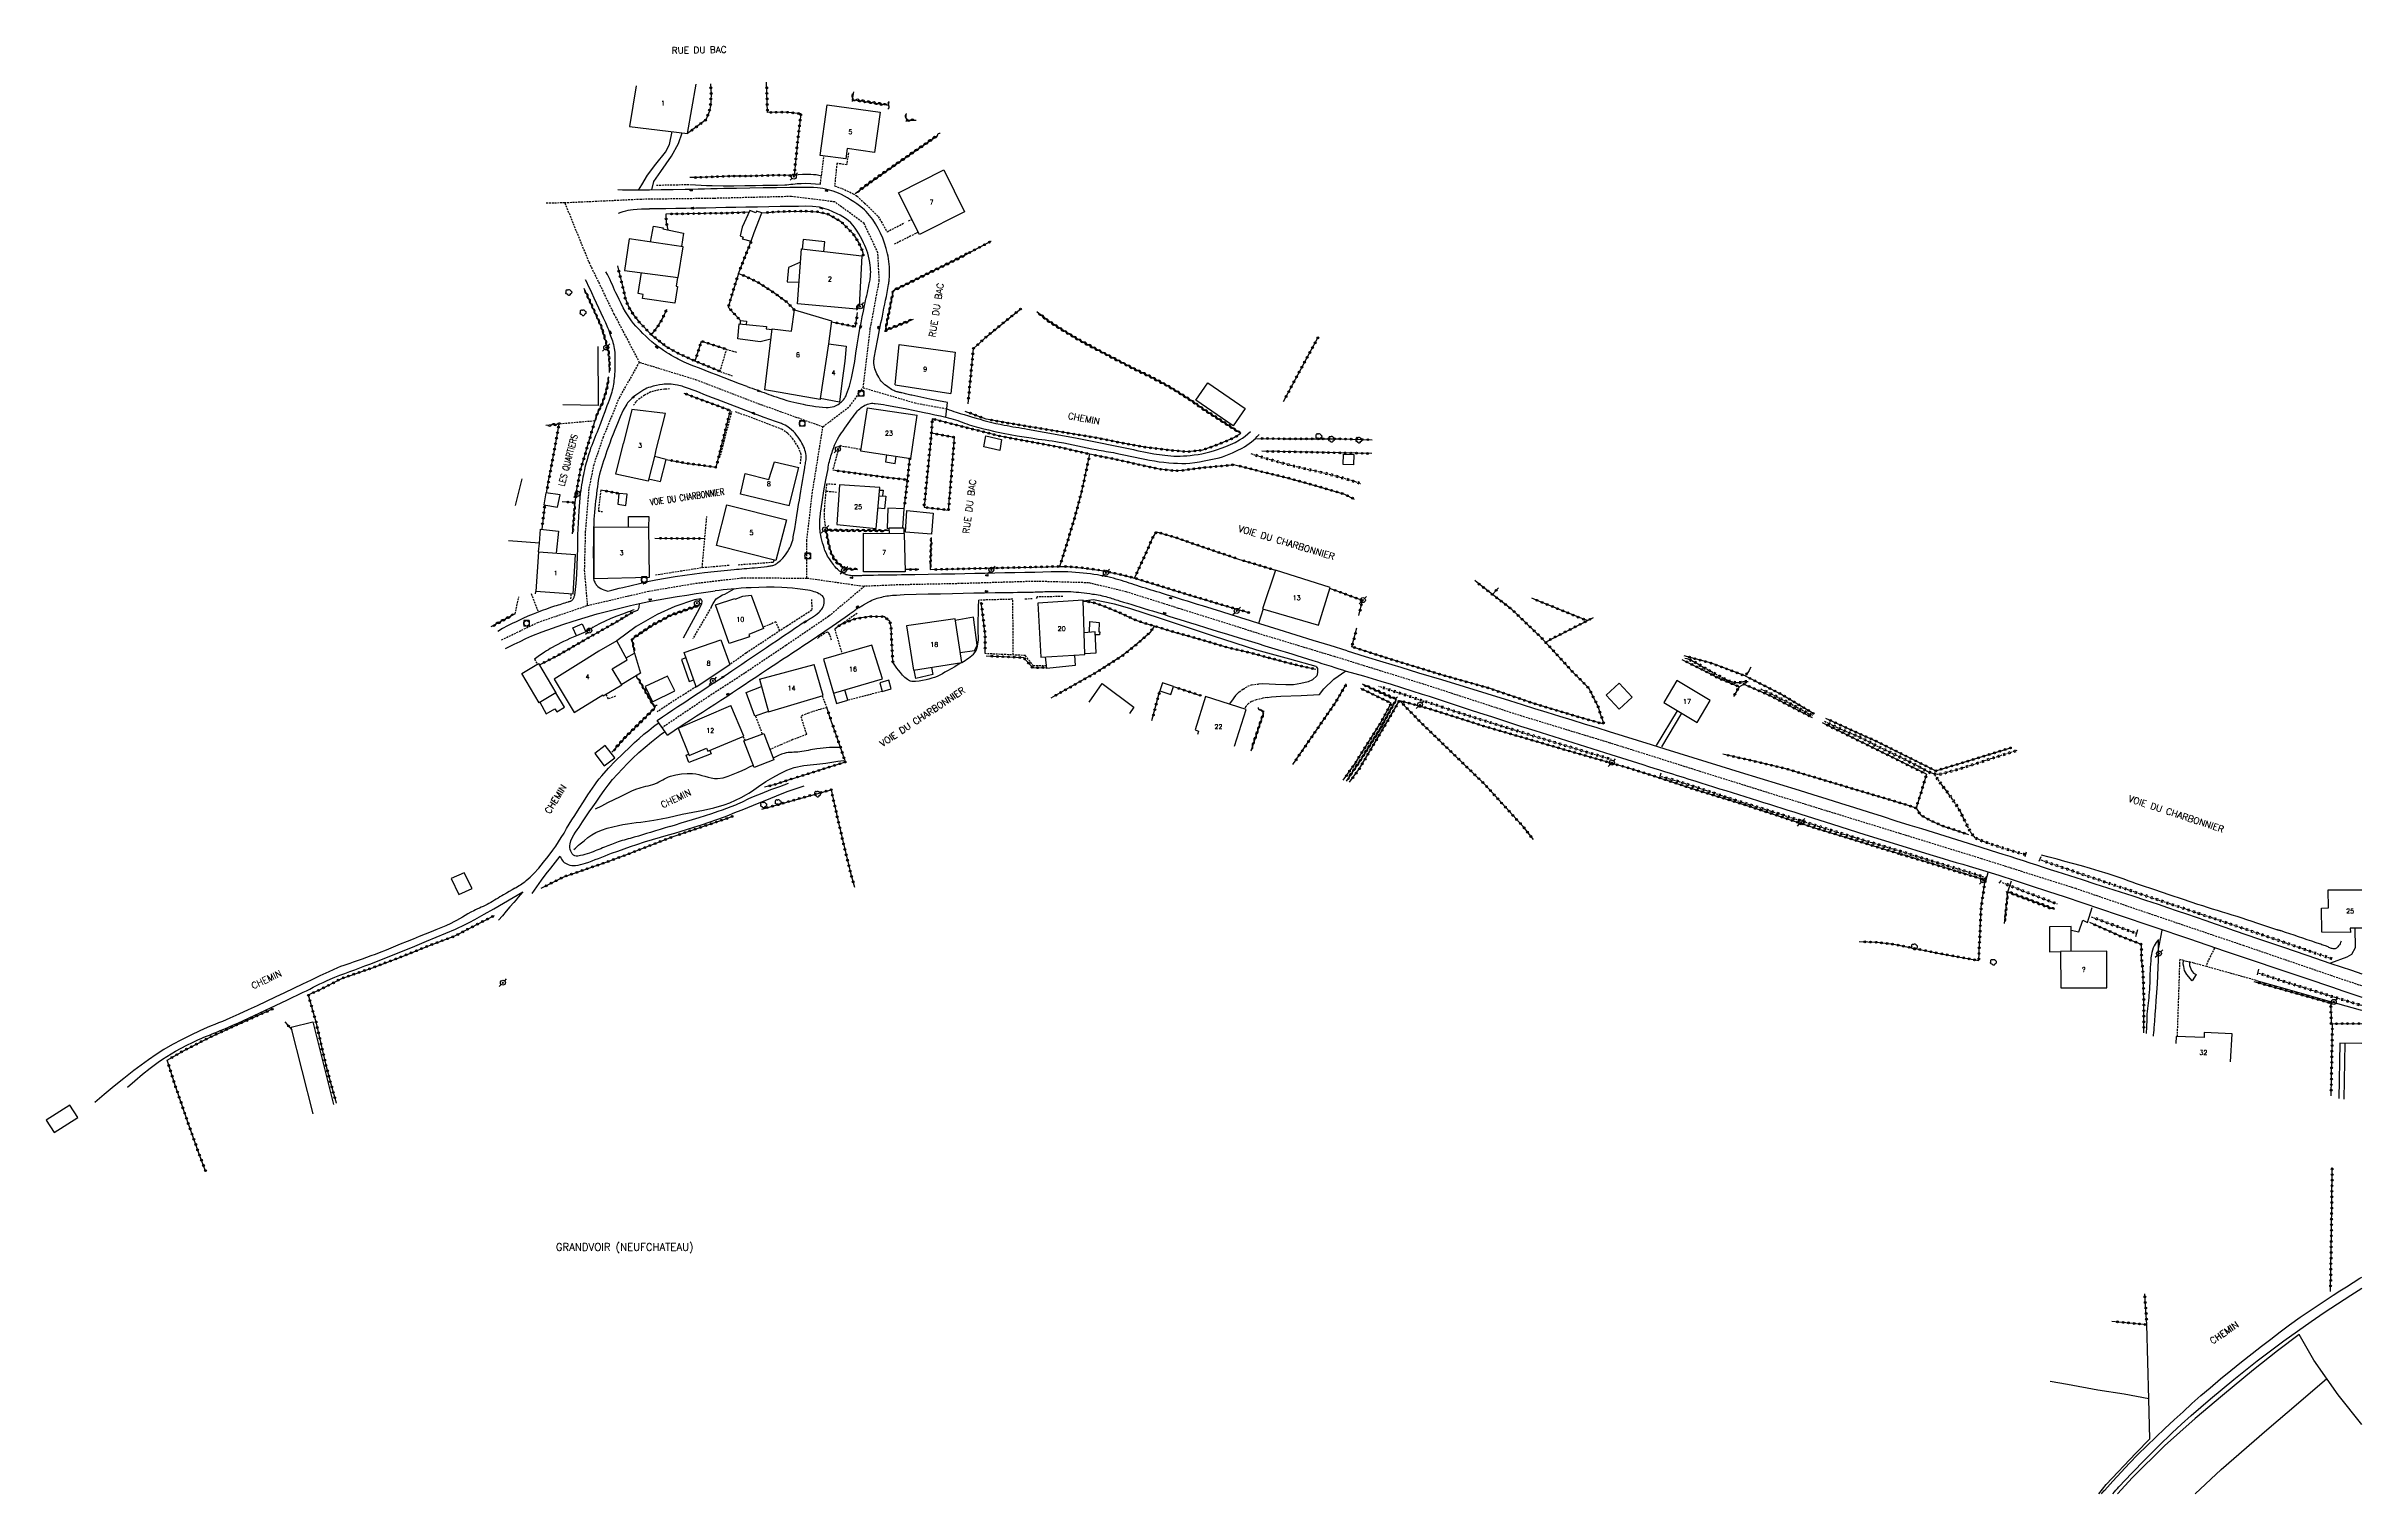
# Model space of a CAD drawing. Header units: millimetres. Extents: x 222014 to 223000, y 61000 to 62001.
# Drawn here: x 222376 to 223000, y 61171 to 61561 of the extents above; entities that cross this region are included whole.
import ezdxf
from ezdxf.enums import TextEntityAlignment as Align

# ---------------------------------------------------------------- set-up
doc = ezdxf.new("R2010")
doc.units = ezdxf.units.MM
doc.linetypes.add('DASHED', pattern=[0.75, 0.5, -0.25])
doc.layers.get('0').update_dxf_attribs({"linetype": 'CONTINUOUS'})
for name, color, linetype in [('W0001', 6, 'DASHED'), ('W0008', 7, 'CONTINUOUS'), ('W0017', 7, 'CONTINUOUS'), ('W0071', 7, 'CONTINUOUS'), ('W0101', 7, 'CONTINUOUS'), ('W0104', 1, 'CONTINUOUS'), ('W0105', 7, 'CONTINUOUS'), ('W0112', 1, 'DASHED'), ('W0120', 7, 'CONTINUOUS'), ('W0211', 2, 'CONTINUOUS'), ('W0214', 2, 'CONTINUOUS'), ('W0220', 5, 'DASHED'), ('W0300', 7, 'CONTINUOUS'), ('W0310', 3, 'CONTINUOUS'), ('W0322', 7, 'CONTINUOUS'), ('W0323', 7, 'CONTINUOUS'), ('W0330', 7, 'CONTINUOUS'), ('W0333', 7, 'CONTINUOUS'), ('W0401', 7, 'CONTINUOUS'), ('W0420', 7, 'CONTINUOUS'), ('W0473', 7, 'CONTINUOUS'), ('W0980', 7, 'CONTINUOUS'), ('W0989', 7, 'CONTINUOUS'), ('W0991', 7, 'CONTINUOUS'), ('W1102', 7, 'CONTINUOUS')]:
    doc.layers.add(name, color=color, linetype=linetype)
doc.styles.get("Standard").update_dxf_attribs({"font": 'romans.shx', "width": 0.85})

# ---------------------------------------------------------------- blocks, each defined once
blk = doc.blocks.new('T473')
for p, q in [((-0.166667, 0.166667), (0.166667, -0.166667)), ((-0.166667, -0.166667), (0.166667, 0.166667)), ((0.500001, 0.500001), (1.000002, 1.000002)), ((-1.000002, -1.000002), (-0.500001, -0.500001))]:
    blk.add_line(p, q)
blk.add_ellipse((0, 0), major_axis=(0.471405, 0.471405), ratio=1, start_param=5.4977871438, end_param=11.780972451)
blk = doc.blocks.new('T401')
for p, q in [((-0.3, 0.3), (0, 0.3)), ((-0.3, -0.25), (-0.3, 0.3)), ((-0.3, 0.15), (0, 0.15)), ((-0.3, 0), (0, 0)), ((0, 0.3), (0, -0.25)), ((-0.3, -0.15), (0, -0.15)), ((-0.3, -0.25), (-0.3, -0.3)), ((-0.3, -0.3), (0, -0.3)), ((0, -0.3), (0, -0.25))]:
    blk.add_line(p, q)
blk = doc.blocks.new('T420')
for p, q in [((0.75, 0.75), (-0.75, 0.75)), ((-0.75, 0.75), (-0.75, -0.75)), ((0.75, 0.75), (0.75, -0.75)), ((0.75, -0.75), (-0.75, -0.75))]:
    blk.add_line(p, q)
blk.add_ellipse((0, 0), major_axis=(-0.53, 0.53), ratio=1, start_param=3.926991, end_param=10.210176)
blk = doc.blocks.new('T300')
for p, q in [((-0.8, 0.51), (-0.86, 0.34)), ((-0.86, 0.34), (-0.86, 0.17)), ((-0.86, 0.17), (-0.74, 0.06)), ((-0.69, 0.63), (-0.8, 0.51)), ((-0.8, -0.06), (-0.74, 0.06)), ((-0.74, 0.06), (-0.69, 0.11)), ((-0.57, 0.69), (-0.69, 0.63)), ((-0.46, 0.69), (-0.57, 0.69)), ((-0.29, 0.63), (-0.46, 0.69)), ((-0.29, 0.63), (-0.17, 0.74)), ((-0.23, 0.57), (-0.29, 0.63)), ((-0.17, 0.74), (-0.06, 0.8)), ((-0.06, 0.8), (0.06, 0.8)), ((0.06, 0.8), (0.23, 0.74)), ((0.23, 0.74), (0.34, 0.63)), ((0.34, 0.63), (0.4, 0.51)), ((0.46, 0.46), (0.34, 0.46)), ((0.4, 0.51), (0.4, 0.46)), ((0.57, 0.4), (0.46, 0.46)), ((0.57, 0.4), (0.69, 0.29)), ((0.69, 0.29), (0.74, 0.17)), ((0.74, 0.06), (0.69, -0.17)), ((0.74, 0.17), (0.74, 0.06)), ((-0.8, -0.17), (-0.8, -0.06)), ((-0.8, -0.23), (-0.8, -0.17)), ((-0.74, -0.34), (-0.8, -0.23)), ((-0.69, -0.4), (-0.74, -0.34)), ((-0.51, -0.46), (-0.69, -0.4)), ((-0.4, -0.46), (-0.51, -0.46)), ((-0.4, -0.46), (-0.34, -0.46)), ((-0.34, -0.46), (-0.34, -0.4)), ((-0.34, -0.51), (-0.34, -0.46)), ((-0.29, -0.63), (-0.34, -0.51)), ((-0.17, -0.74), (-0.29, -0.63)), ((-0.06, -0.8), (-0.17, -0.74)), ((0.06, -0.8), (-0.06, -0.8)), ((0.17, -0.74), (0.06, -0.8)), ((0.23, -0.69), (0.17, -0.74)), ((0.29, -0.46), (0.23, -0.46)), ((0.29, -0.63), (0.23, -0.69)), ((0.46, -0.4), (0.29, -0.46)), ((0.34, -0.51), (0.29, -0.63)), ((0.34, -0.51), (0.34, -0.46)), ((0.57, -0.34), (0.46, -0.4)), ((0.63, -0.29), (0.57, -0.34)), ((0.69, -0.17), (0.63, -0.29))]:
    blk.add_line(p, q)
blk = doc.blocks.new('t323o')
at = {"color": 0, "linetype": 'Continuous'}
for radius in [0.25, 0.15]:
    blk.add_circle((0, 0), radius, dxfattribs=at)
blk = doc.blocks.new('t310o')
at = {"color": 0, "linetype": 'Continuous'}
for centre, start, end in [((-0.5, 0.38), 216.8699, 323.1304), ((0.5, -0.37), 36.8699, 143.1303)]:
    blk.add_arc(centre, 0.625, start, end, dxfattribs=at)
blk = doc.blocks.new('t220o')
at = {"color": 0, "linetype": 'Continuous'}
for p, q in [((-0.25, 0.25), (0.25, 0.25)), ((-0.25, -0.25), (0.25, -0.25))]:
    blk.add_line(p, q, dxfattribs=at)
blk = doc.blocks.new('t322o')
at = {"color": 0, "linetype": 'Continuous'}
for radius in [0.25, 0.15]:
    blk.add_circle((0, 0), radius, dxfattribs=at)

msp = doc.modelspace()

# ---------------------------------------------------------------- linework, layer by layer
at = {"layer": 'W0001'}
for points in [[(222515.77, 61518.89), (222510.71, 61518.86)], [(222596.16, 61469.1), (222598.09, 61484.97), (222600.51, 61497.84), (222600.13, 61505.47), (222596.45, 61513.35), (222588.52, 61519.17), (222576.8, 61520.63), (222555.98, 61520.12), (222536.35, 61519.86), (222515.77, 61518.89)], [(222515.77, 61518.89), (222522.25, 61502.9), (222529, 61488.96), (222535.83, 61475.96)], [(222535.83, 61475.96), (222530.47, 61466.49), (222526.09, 61455.76), (222523.55, 61448.35), (222522.23, 61441.81), (222521.29, 61430.34), (222521.01, 61419.96), (222521.82, 61410.38)], [(222535.83, 61475.96), (222551, 61471.31), (222568.62, 61464.57), (222585.33, 61458.57)], [(222585.33, 61458.57), (222592.58, 61464.12), (222596.16, 61469.1)], [(222596.16, 61469.1), (222610.07, 61465.02), (222618.71, 61463.4)], [(222581.02, 61417.79), (222580.97, 61427.79), (222582.55, 61441.25), (222585.33, 61458.57)], [(222521.82, 61410.38), (222538.38, 61414.26), (222551.05, 61416.4), (222563.29, 61417.83), (222581.02, 61417.79)], [(222581.02, 61417.79), (222596.52, 61415.57)], [(223000, 61307.86), (222991.95, 61310.57), (222968.19, 61318.72), (222944.57, 61326.71), (222922.94, 61334.08), (222897.53, 61342.13), (222875.54, 61348.94), (222848.42, 61357.3), (222825.53, 61364.46), (222797.44, 61373.33), (222773.68, 61380.56), (222747.18, 61389.18), (222723.16, 61396.63), (222704.54, 61402.26), (222681.11, 61409.63), (222667.05, 61414.08), (222656.88, 61416.51), (222642.68, 61416.9), (222622.87, 61416.31), (222605.57, 61415.94), (222596.52, 61415.57)], [(222596.52, 61415.57), (222586.9, 61407.48), (222575.37, 61399.63), (222564.26, 61392.16), (222554.68, 61385.98), (222542.03, 61377.47)], [(222498.72, 61401.13), (222498.72, 61401.13), (222508.5, 61405.85), (222521.82, 61410.38)]]:
    msp.add_lwpolyline(points, dxfattribs=at)
at = {"layer": 'W0008'}
for points in [[(222576.44, 61523.04), (222572.85, 61523), (222569.25, 61522.95), (222565.65, 61522.89), (222562.06, 61522.83), (222560.32, 61522.8), (222558.59, 61522.76), (222556.86, 61522.72), (222555.13, 61522.68), (222553.39, 61522.63), (222551.66, 61522.59), (222549.93, 61522.56), (222548.19, 61522.52), (222544.98, 61522.46), (222541.76, 61522.4), (222538.55, 61522.36), (222535.33, 61522.34), (222534.37, 61522.34), (222533.41, 61522.35), (222532.44, 61522.37), (222531.32, 61522.38), (222530.04, 61522.43), (222530.04, 61522.43)], [(222618.9, 61465.11), (222616.5, 61465.56), (222614.1, 61466.03), (222611.71, 61466.52), (222609.32, 61467.04), (222608.98, 61467.11), (222608.64, 61467.19), (222608.3, 61467.28), (222607.96, 61467.36), (222607.62, 61467.44), (222607.28, 61467.53), (222606.94, 61467.61), (222606.6, 61467.69), (222606.43, 61467.73), (222606.26, 61467.76), (222606.09, 61467.79), (222605.92, 61467.83), (222605.74, 61467.86), (222605.57, 61467.9), (222605.4, 61467.94), (222605.23, 61467.99), (222604.95, 61468.09), (222604.68, 61468.2), (222604.41, 61468.33), (222604.14, 61468.46), (222603.8, 61468.65), (222603.47, 61468.86), (222603.15, 61469.08), (222602.83, 61469.31), (222602.43, 61469.6), (222602.03, 61469.89), (222601.65, 61470.21), (222601.29, 61470.56), (222601.03, 61470.88), (222600.79, 61471.22), (222600.58, 61471.57), (222600.37, 61471.93), (222600.12, 61472.37), (222599.88, 61472.82), (222599.66, 61473.28), (222599.47, 61473.75), (222599.32, 61474.2), (222599.19, 61474.66), (222599.09, 61475.13), (222599.03, 61475.61), (222599.02, 61475.8), (222599.02, 61475.99), (222599.03, 61476.18), (222599.04, 61476.37), (222599.06, 61476.56), (222599.09, 61476.75), (222599.11, 61476.94), (222599.14, 61477.13), (222599.2, 61477.6), (222599.28, 61478.07), (222599.37, 61478.54), (222599.47, 61479.01), (222599.57, 61479.48), (222599.67, 61479.94), (222599.77, 61480.41), (222599.87, 61480.88), (222600.05, 61481.82), (222600.24, 61482.76), (222600.42, 61483.71), (222600.6, 61484.65), (222600.79, 61485.59), (222600.97, 61486.54), (222601.16, 61487.48), (222601.34, 61488.42), (222601.56, 61489.48), (222601.78, 61490.54), (222602.01, 61491.59), (222602.23, 61492.65), (222602.45, 61493.71), (222602.66, 61494.77), (222602.85, 61495.83), (222603.02, 61496.9), (222603.06, 61497.21), (222603.1, 61497.53), (222603.14, 61497.84), (222603.17, 61498.15), (222603.2, 61498.46), (222603.22, 61498.78), (222603.24, 61499.09), (222603.26, 61499.4), (222603.27, 61500.15), (222603.27, 61500.9), (222603.24, 61501.65), (222603.18, 61502.39), (222603.11, 61503.1), (222603.02, 61503.81), (222602.9, 61504.52), (222602.75, 61505.22), (222602.38, 61506.63), (222601.96, 61508.03), (222601.46, 61509.41), (222600.88, 61510.75), (222600.23, 61512.01), (222599.51, 61513.22), (222598.73, 61514.39), (222597.89, 61515.52), (222597.45, 61516.06), (222596.98, 61516.57), (222596.49, 61517.06), (222595.98, 61517.53), (222595.22, 61518.13), (222594.42, 61518.69), (222593.61, 61519.22), (222592.79, 61519.73), (222591.99, 61520.23), (222591.18, 61520.72), (222590.35, 61521.18), (222589.48, 61521.57), (222588.11, 61522.05), (222586.71, 61522.45), (222585.29, 61522.75), (222583.86, 61522.99), (222582.79, 61523.08), (222581.72, 61523.1), (222580.65, 61523.09), (222579.58, 61523.08), (222578.8, 61523.08), (222578.01, 61523.08), (222577.23, 61523.06), (222576.44, 61523.04)], [(222530.23, 61516.11), (222530.92, 61516.37), (222531.53, 61516.58), (222532.18, 61516.77), (222532.84, 61516.92), (222533.51, 61517.05), (222534.18, 61517.14), (222535.29, 61517.25), (222536.4, 61517.31), (222537.51, 61517.32), (222538.63, 61517.28)], [(222564.94, 61469.4), (222565.58, 61469.17), (222566.23, 61468.94), (222566.87, 61468.71), (222567.52, 61468.48), (222568.17, 61468.24), (222568.81, 61468.01), (222569.45, 61467.77), (222570.1, 61467.53), (222570.74, 61467.29), (222571.39, 61467.06), (222572.03, 61466.83), (222572.68, 61466.61), (222573.67, 61466.29), (222574.65, 61465.97), (222575.64, 61465.67), (222576.64, 61465.39), (222577.48, 61465.18), (222578.33, 61464.99), (222579.18, 61464.81), (222580.03, 61464.63), (222580.62, 61464.5), (222581.21, 61464.38), (222581.8, 61464.26), (222582.4, 61464.17), (222583.35, 61464.03), (222584.3, 61463.9), (222585.25, 61463.81), (222586.21, 61463.79), (222586.75, 61463.8), (222587.28, 61463.84), (222587.81, 61463.92), (222588.33, 61464.05), (222588.72, 61464.2), (222589.09, 61464.39), (222589.45, 61464.61), (222589.79, 61464.84), (222590.08, 61465.07), (222590.36, 61465.32), (222590.62, 61465.59), (222590.86, 61465.87), (222591.11, 61466.21), (222591.34, 61466.56), (222591.55, 61466.94), (222591.72, 61467.32), (222592.45, 61469.48), (222593.04, 61471.69), (222593.5, 61473.91), (222593.88, 61476.16), (222594.2, 61478.39), (222594.52, 61480.62), (222594.87, 61482.85), (222595.28, 61485.07), (222595.59, 61486.62), (222595.9, 61488.17), (222596.22, 61489.71), (222596.54, 61491.26), (222596.69, 61491.93), (222596.84, 61492.61), (222597, 61493.28), (222597.16, 61493.96), (222597.31, 61494.63), (222597.47, 61495.31), (222597.61, 61495.99), (222597.74, 61496.67), (222597.81, 61497.05), (222597.88, 61497.43), (222597.95, 61497.8), (222598.01, 61498.18), (222598.07, 61498.56), (222598.12, 61498.95), (222598.16, 61499.33), (222598.18, 61499.72), (222598.19, 61500.3), (222598.17, 61500.88), (222598.12, 61501.46), (222598.05, 61502.04), (222597.94, 61502.88), (222597.79, 61503.72), (222597.62, 61504.56), (222597.39, 61505.38), (222597.16, 61506.09), (222596.89, 61506.78), (222596.59, 61507.45), (222596.28, 61508.12), (222595.88, 61508.95), (222595.48, 61509.76), (222595.04, 61510.56), (222594.55, 61511.33), (222594.01, 61512.08), (222593.44, 61512.81), (222592.82, 61513.5), (222592.14, 61514.14), (222591.44, 61514.68), (222590.7, 61515.15), (222589.93, 61515.58), (222589.15, 61515.98), (222588, 61516.52), (222586.82, 61517.01), (222585.61, 61517.44), (222584.37, 61517.74), (222582.51, 61517.97), (222580.64, 61518.01), (222578.78, 61517.96), (222576.93, 61517.93), (222573.84, 61517.92), (222570.74, 61517.87), (222567.65, 61517.8), (222564.56, 61517.74), (222561.86, 61517.69), (222559.16, 61517.64), (222556.46, 61517.58), (222553.77, 61517.53), (222551.07, 61517.48), (222548.37, 61517.43), (222545.67, 61517.38), (222542.97, 61517.33), (222541.89, 61517.32), (222540.8, 61517.3), (222539.71, 61517.29), (222538.63, 61517.28)], [(222521.27, 61498.24), (222521.72, 61497.45), (222522, 61496.77), (222522.29, 61496.09), (222522.93, 61494.73), (222523.56, 61493.36), (222524.2, 61491.99), (222524.83, 61490.62), (222525.45, 61489.29), (222526.09, 61487.97), (222526.71, 61486.64), (222527.29, 61485.29), (222527.5, 61484.75), (222527.7, 61484.2), (222527.9, 61483.65), (222528.09, 61483.1), (222528.26, 61482.64), (222528.43, 61482.17), (222528.59, 61481.71), (222528.73, 61481.24), (222528.86, 61480.72), (222528.99, 61480.21), (222529.09, 61479.69), (222529.17, 61479.17), (222529.22, 61478.56), (222529.24, 61477.95), (222529.24, 61477.34), (222529.24, 61476.72), (222529.25, 61476.05), (222529.26, 61475.37), (222529.26, 61474.69), (222529.24, 61474.01), (222529.21, 61473.4), (222529.17, 61472.79), (222529.12, 61472.18), (222529.07, 61471.57), (222529.01, 61471.05), (222528.95, 61470.54), (222528.88, 61470.03), (222528.8, 61469.52), (222528.69, 61468.98), (222528.57, 61468.44), (222528.44, 61467.9), (222528.28, 61467.37), (222528.02, 61466.57), (222527.72, 61465.77), (222527.41, 61464.98), (222527.11, 61464.18), (222526.52, 61462.6), (222525.93, 61461.02), (222525.34, 61459.44), (222524.74, 61457.86), (222524.46, 61457.13), (222524.17, 61456.4), (222523.87, 61455.68), (222523.58, 61454.95), (222523.29, 61454.23), (222523.01, 61453.5), (222522.73, 61452.76), (222522.47, 61452.03), (222522.22, 61451.24), (222521.98, 61450.44), (222521.75, 61449.64), (222521.54, 61448.84), (222521.37, 61448.2), (222521.2, 61447.56), (222521.05, 61446.92), (222520.9, 61446.28), (222520.77, 61445.65), (222520.65, 61445.01), (222520.53, 61444.37), (222520.42, 61443.74), (222520.29, 61442.96), (222520.16, 61442.18), (222520.04, 61441.39), (222519.94, 61440.61), (222519.81, 61439.45), (222519.7, 61438.28), (222519.61, 61437.11), (222519.55, 61435.95)], [(222564.94, 61469.4), (222562.86, 61470.18), (222560.79, 61470.96), (222558.73, 61471.74), (222556.66, 61472.53), (222555.12, 61473.13), (222553.59, 61473.72), (222552.06, 61474.33), (222550.53, 61474.93), (222549.86, 61475.19), (222549.2, 61475.45), (222548.54, 61475.71), (222547.89, 61476), (222547.36, 61476.24), (222546.84, 61476.5), (222546.33, 61476.76), (222545.82, 61477.04), (222545.15, 61477.41), (222544.49, 61477.79), (222543.83, 61478.19), (222543.17, 61478.6), (222542.4, 61479.1), (222541.62, 61479.62), (222540.86, 61480.16), (222540.12, 61480.73), (222539.25, 61481.45), (222538.41, 61482.2), (222537.58, 61482.97), (222536.77, 61483.75), (222536.13, 61484.39), (222535.49, 61485.04), (222534.88, 61485.7), (222534.29, 61486.4), (222533.71, 61487.16), (222533.16, 61487.95), (222532.64, 61488.76), (222532.14, 61489.57), (222531.53, 61490.66), (222530.95, 61491.77), (222530.4, 61492.88), (222529.85, 61494), (222529.52, 61494.69), (222529.2, 61495.39), (222528.89, 61496.09), (222528.58, 61496.78), (222528.27, 61497.48), (222527.95, 61498.18), (222527.64, 61498.88), (222527.25, 61499.57), (222527.25, 61499.57), (222526.85, 61500.31)], [(222578.55, 61436.37), (222578.77, 61437.59), (222578.98, 61438.81), (222579.2, 61440.03), (222579.4, 61441.25), (222579.67, 61442.81), (222579.93, 61444.37), (222580.18, 61445.93), (222580.42, 61447.49), (222580.48, 61447.85), (222580.55, 61448.2), (222580.61, 61448.55), (222580.67, 61448.91), (222580.73, 61449.26), (222580.78, 61449.62), (222580.8, 61449.98), (222580.81, 61450.34), (222580.78, 61450.84), (222580.72, 61451.33), (222580.62, 61451.81), (222580.49, 61452.29), (222580.32, 61452.76), (222580.12, 61453.22), (222579.89, 61453.67), (222579.65, 61454.11), (222579.33, 61454.68), (222578.99, 61455.24), (222578.63, 61455.78), (222578.24, 61456.3), (222577.81, 61456.81), (222577.35, 61457.3), (222576.87, 61457.77), (222576.36, 61458.2), (222575.98, 61458.48), (222575.57, 61458.74), (222575.15, 61458.97), (222574.73, 61459.18), (222574.47, 61459.3), (222574.2, 61459.41), (222573.93, 61459.5), (222573.66, 61459.6), (222573.39, 61459.69), (222573.12, 61459.78), (222572.85, 61459.87), (222572.58, 61459.96), (222569.52, 61461.11), (222566.46, 61462.26), (222563.4, 61463.42), (222560.35, 61464.58), (222559.16, 61465.03), (222557.98, 61465.48), (222556.79, 61465.94), (222555.61, 61466.39), (222554.42, 61466.85), (222553.24, 61467.3), (222552.05, 61467.76), (222550.87, 61468.21), (222550.1, 61468.5), (222549.34, 61468.8), (222548.57, 61469.09), (222547.79, 61469.35), (222547.37, 61469.48), (222546.95, 61469.6), (222546.52, 61469.71), (222546.09, 61469.8), (222545.54, 61469.9), (222544.99, 61469.98), (222544.43, 61470.04), (222543.88, 61470.07), (222543.43, 61470.08), (222542.98, 61470.06), (222542.53, 61470.03), (222542.08, 61469.98), (222541.25, 61469.85), (222540.44, 61469.69), (222539.62, 61469.5), (222538.82, 61469.27), (222538.36, 61469.11), (222537.9, 61468.93), (222537.46, 61468.73), (222537.02, 61468.51), (222536.48, 61468.18), (222535.95, 61467.83), (222535.44, 61467.45), (222534.93, 61467.07), (222534.55, 61466.79), (222534.18, 61466.5), (222533.82, 61466.2), (222533.47, 61465.87), (222533.2, 61465.6), (222532.95, 61465.31), (222532.7, 61465.01), (222532.48, 61464.69), (222531.53, 61463.02), (222530.71, 61461.26), (222529.97, 61459.49), (222529.24, 61457.71), (222528.76, 61456.53), (222528.3, 61455.34), (222527.87, 61454.15), (222527.43, 61452.95), (222527.12, 61452.07), (222526.81, 61451.18), (222526.51, 61450.29), (222526.22, 61449.4), (222525.92, 61448.51), (222525.63, 61447.62), (222525.35, 61446.72), (222525.11, 61445.81), (222524.93, 61444.97), (222524.79, 61444.12), (222524.66, 61443.26), (222524.54, 61442.41), (222524.41, 61441.45), (222524.29, 61440.5), (222524.18, 61439.54), (222524.08, 61438.58), (222523.97, 61437.56), (222523.87, 61436.55), (222523.78, 61435.53), (222523.69, 61434.51)], [(222586.71, 61447.21), (222586.78, 61447.72), (222586.86, 61448.22), (222586.96, 61448.72), (222587.07, 61449.22), (222587.2, 61449.72), (222587.34, 61450.21), (222587.49, 61450.69), (222587.64, 61451.18), (222587.78, 61451.64), (222587.92, 61452.1), (222588.08, 61452.55), (222588.24, 61453), (222588.46, 61453.57), (222588.69, 61454.14), (222588.95, 61454.7), (222589.23, 61455.24), (222589.58, 61455.83), (222589.96, 61456.4), (222590.36, 61456.95), (222590.76, 61457.51), (222591.21, 61458.15), (222591.66, 61458.79), (222592.12, 61459.43), (222592.58, 61460.06), (222592.97, 61460.6), (222593.35, 61461.15), (222593.74, 61461.69), (222594.15, 61462.21), (222594.41, 61462.53), (222594.68, 61462.84), (222594.95, 61463.14), (222595.25, 61463.42), (222595.57, 61463.69), (222595.91, 61463.93), (222596.26, 61464.16), (222596.63, 61464.36), (222596.97, 61464.52), (222597.32, 61464.66), (222597.69, 61464.78), (222598.06, 61464.86), (222598.4, 61464.89), (222598.74, 61464.9), (222599.09, 61464.88), (222599.43, 61464.86), (222600.18, 61464.78), (222600.94, 61464.67), (222601.68, 61464.55), (222602.43, 61464.42), (222604.98, 61463.96), (222607.52, 61463.46), (222610.05, 61462.93), (222612.59, 61462.41), (222614.05, 61462.11), (222615.52, 61461.8), (222616.98, 61461.49), (222618.45, 61461.17)], [(222618.45, 61461.17), (222618.9, 61465.11)], [(222726.61, 61398.15), (222722.02, 61399.58), (222717.44, 61401), (222712.85, 61402.43), (222708.26, 61403.85), (222705.68, 61404.65), (222703.1, 61405.45), (222700.52, 61406.25), (222697.94, 61407.05), (222695.36, 61407.86), (222692.78, 61408.66), (222690.2, 61409.46), (222687.62, 61410.26), (222686.27, 61410.68), (222684.93, 61411.1), (222683.58, 61411.52), (222682.24, 61411.94), (222680.9, 61412.36), (222679.55, 61412.78), (222678.21, 61413.2), (222676.86, 61413.62), (222676.09, 61413.86), (222675.31, 61414.1), (222674.54, 61414.33), (222673.76, 61414.57), (222672.98, 61414.8), (222672.21, 61415.04), (222671.43, 61415.28), (222670.66, 61415.52), (222669.96, 61415.74), (222669.27, 61415.97), (222668.58, 61416.2), (222667.89, 61416.43), (222667.19, 61416.65), (222666.5, 61416.88), (222665.8, 61417.09), (222665.11, 61417.3), (222664.35, 61417.51), (222663.59, 61417.72), (222662.82, 61417.91), (222662.06, 61418.09), (222661.38, 61418.24), (222660.69, 61418.38), (222660.01, 61418.51), (222659.33, 61418.62), (222658.36, 61418.77), (222657.4, 61418.89), (222656.43, 61419.01), (222655.46, 61419.11), (222654.43, 61419.22), (222653.4, 61419.32), (222652.36, 61419.4), (222651.32, 61419.45), (222649.09, 61419.49), (222646.86, 61419.45), (222644.63, 61419.38), (222642.4, 61419.33), (222639.7, 61419.28), (222637.01, 61419.23), (222634.32, 61419.17), (222631.62, 61419.11), (222628.93, 61419.05), (222626.24, 61418.99), (222623.55, 61418.94), (222620.85, 61418.88), (222617.27, 61418.82), (222613.69, 61418.76), (222610.11, 61418.7), (222606.52, 61418.64), (222605.27, 61418.61), (222604.01, 61418.6), (222602.75, 61418.58), (222601.49, 61418.56), (222600.23, 61418.54), (222598.97, 61418.52), (222597.72, 61418.49), (222596.46, 61418.46), (222596.22, 61418.45), (222595.98, 61418.44), (222595.75, 61418.43), (222595.51, 61418.42), (222595.27, 61418.41), (222595.03, 61418.4), (222594.8, 61418.4), (222594.56, 61418.39), (222594.1, 61418.4), (222593.65, 61418.41), (222593.2, 61418.43), (222592.75, 61418.47), (222592.45, 61418.51), (222592.16, 61418.56), (222591.87, 61418.62), (222591.58, 61418.7), (222591.3, 61418.8), (222591.02, 61418.93), (222590.75, 61419.07), (222590.48, 61419.22), (222590.15, 61419.43), (222589.83, 61419.67), (222589.52, 61419.92), (222589.22, 61420.18), (222588.92, 61420.48), (222588.65, 61420.79), (222588.39, 61421.11), (222588.14, 61421.44), (222587.6, 61422.19), (222587.07, 61422.95), (222586.59, 61423.73), (222586.16, 61424.55), (222585.87, 61425.22), (222585.64, 61425.91), (222585.44, 61426.61), (222585.25, 61427.32), (222585.06, 61428), (222584.89, 61428.69), (222584.74, 61429.39), (222584.61, 61430.09), (222584.55, 61430.57), (222584.5, 61431.05), (222584.47, 61431.53), (222584.46, 61432.02), (222584.46, 61432.43), (222584.48, 61432.84), (222584.5, 61433.25), (222584.53, 61433.66), (222584.57, 61434.07), (222584.61, 61434.48), (222584.66, 61434.88), (222584.71, 61435.29), (222585.11, 61438.29), (222585.57, 61441.27), (222586.11, 61444.25), (222586.71, 61447.21)], [(222519.55, 61435.95), (222519.44, 61434.32), (222519.34, 61432.7), (222519.26, 61431.08), (222519.2, 61429.45), (222519.18, 61428.72), (222519.17, 61427.99), (222519.17, 61427.26), (222519.17, 61426.53), (222519.16, 61425.79), (222519.16, 61425.06), (222519.14, 61424.33), (222519.12, 61423.6), (222519.02, 61421.18), (222518.89, 61418.75), (222518.71, 61416.33), (222518.48, 61413.92), (222518.47, 61413.77), (222518.45, 61413.61), (222518.42, 61413.46), (222518.39, 61413.31), (222518.35, 61413.12), (222518.3, 61412.92), (222518.24, 61412.72), (222518.17, 61412.53), (222518.1, 61412.36), (222518.02, 61412.2), (222517.93, 61412.04), (222517.82, 61411.9), (222517.7, 61411.78), (222517.57, 61411.68), (222517.43, 61411.58), (222517.28, 61411.5), (222517.12, 61411.44), (222516.96, 61411.39), (222516.79, 61411.35), (222516.63, 61411.3), (222516.18, 61411.16), (222515.73, 61411.02), (222515.28, 61410.89), (222514.83, 61410.75), (222514.38, 61410.61), (222513.93, 61410.47), (222513.48, 61410.33), (222513.03, 61410.18), (222511.91, 61409.82), (222510.79, 61409.44), (222509.67, 61409.06), (222508.57, 61408.64), (222507.2, 61408.09), (222505.84, 61407.52), (222504.49, 61406.92), (222503.16, 61406.29)], [(222519.55, 61435.95), (222519.44, 61434.32), (222519.34, 61432.7), (222519.26, 61431.08), (222519.2, 61429.45), (222519.18, 61428.72), (222519.17, 61427.99), (222519.17, 61427.26), (222519.17, 61426.53), (222519.16, 61425.79), (222519.16, 61425.06), (222519.14, 61424.33), (222519.12, 61423.6), (222519.02, 61421.18), (222518.89, 61418.75), (222518.71, 61416.33), (222518.48, 61413.92), (222518.47, 61413.77), (222518.45, 61413.61), (222518.42, 61413.46), (222518.39, 61413.31), (222518.35, 61413.12), (222518.3, 61412.92), (222518.24, 61412.72), (222518.17, 61412.53), (222518.1, 61412.36), (222518.02, 61412.2), (222517.93, 61412.04), (222517.82, 61411.9), (222517.7, 61411.78), (222517.57, 61411.68), (222517.43, 61411.58), (222517.28, 61411.5), (222517.12, 61411.44), (222516.96, 61411.39), (222516.79, 61411.35), (222516.63, 61411.3), (222516.18, 61411.16), (222515.73, 61411.02), (222515.28, 61410.89), (222514.83, 61410.75), (222514.38, 61410.61), (222513.93, 61410.47), (222513.48, 61410.33), (222513.03, 61410.18), (222511.91, 61409.82), (222510.79, 61409.44), (222509.67, 61409.06), (222508.57, 61408.64), (222507.2, 61408.09), (222505.84, 61407.52), (222504.49, 61406.92), (222503.16, 61406.29)], [(222527.4, 61414.28), (222528.41, 61414.54), (222529.42, 61414.79), (222530.43, 61415.04), (222531.44, 61415.28), (222533.65, 61415.8), (222535.87, 61416.32), (222538.09, 61416.82), (222540.32, 61417.27), (222542.92, 61417.75), (222545.52, 61418.18), (222548.14, 61418.58), (222550.75, 61418.95), (222553.4, 61419.28), (222556.05, 61419.57), (222558.71, 61419.84), (222561.36, 61420.1), (222562.05, 61420.17), (222562.75, 61420.23), (222563.44, 61420.28), (222564.14, 61420.34), (222564.83, 61420.4), (222565.53, 61420.45), (222566.22, 61420.51), (222566.91, 61420.57), (222567.77, 61420.65), (222568.62, 61420.73), (222569.48, 61420.81), (222570.33, 61420.92), (222570.6, 61420.96), (222570.86, 61421.01), (222571.13, 61421.06), (222571.4, 61421.11), (222571.62, 61421.15), (222571.85, 61421.19), (222572.07, 61421.24), (222572.29, 61421.32), (222572.53, 61421.45), (222572.75, 61421.61), (222572.96, 61421.78), (222573.17, 61421.95), (222573.53, 61422.24), (222573.88, 61422.53), (222574.22, 61422.84), (222574.54, 61423.17), (222574.99, 61423.72), (222575.41, 61424.29), (222575.8, 61424.88), (222576.16, 61425.49), (222576.43, 61425.98), (222576.66, 61426.49), (222576.88, 61427.01), (222577.06, 61427.54), (222577.17, 61427.99), (222577.26, 61428.44), (222577.33, 61428.9), (222577.4, 61429.35), (222577.71, 61431.1), (222578, 61432.86), (222578.28, 61434.61), (222578.55, 61436.37)], [(222523.69, 61434.51), (222523.63, 61433.71), (222523.59, 61432.91), (222523.55, 61432.11), (222523.52, 61431.31), (222523.46, 61428.02), (222523.45, 61424.73), (222523.47, 61421.44), (222523.52, 61418.15), (222523.52, 61418), (222523.52, 61417.85), (222523.52, 61417.7), (222523.54, 61417.55), (222523.61, 61417.26), (222523.71, 61416.98), (222523.83, 61416.72), (222523.96, 61416.45), (222524.11, 61416.2), (222524.26, 61415.95), (222524.44, 61415.71), (222524.65, 61415.5), (222525.02, 61415.23), (222525.43, 61415.01), (222525.84, 61414.82), (222526.26, 61414.64), (222526.54, 61414.53), (222526.82, 61414.43), (222527.11, 61414.35), (222527.4, 61414.28)], [(222499.76, 61398.84), (222502.14, 61399.94), (222503.72, 61400.72), (222505.3, 61401.48), (222506.91, 61402.19), (222509.65, 61403.29), (222512.41, 61404.31), (222515.2, 61405.28), (222517.99, 61406.19), (222521.22, 61407.18), (222524.46, 61408.11), (222527.71, 61408.99), (222530.98, 61409.81), (222533.45, 61410.4), (222535.93, 61410.94), (222538.41, 61411.45), (222540.9, 61411.94), (222543.47, 61412.4), (222546.05, 61412.82), (222548.63, 61413.22), (222551.2, 61413.61), (222552.47, 61413.8), (222553.74, 61413.99), (222555.01, 61414.17), (222556.28, 61414.34)], [(222578.02, 61404.44), (222578.49, 61404.77), (222578.97, 61405.1), (222579.45, 61405.42), (222579.94, 61405.73), (222580.22, 61405.9), (222580.5, 61406.06), (222580.79, 61406.22), (222581.08, 61406.37), (222581.36, 61406.53), (222581.65, 61406.69), (222581.93, 61406.85), (222582.21, 61407.03), (222582.75, 61407.39), (222583.29, 61407.77), (222583.81, 61408.17), (222584.3, 61408.61), (222584.56, 61408.85), (222584.8, 61409.1), (222585.03, 61409.38), (222585.22, 61409.68), (222585.31, 61409.88), (222585.4, 61410.08), (222585.47, 61410.29), (222585.54, 61410.51), (222585.59, 61410.73), (222585.62, 61410.94), (222585.65, 61411.17), (222585.66, 61411.39), (222585.66, 61411.72), (222585.63, 61412.06), (222585.55, 61412.4), (222585.41, 61412.71), (222585.17, 61413), (222584.87, 61413.22), (222584.56, 61413.41), (222584.24, 61413.57), (222583.84, 61413.78), (222583.42, 61413.95), (222582.99, 61414.09), (222582.55, 61414.23), (222581.9, 61414.4), (222581.24, 61414.53), (222580.58, 61414.65), (222579.91, 61414.75), (222578.5, 61414.93), (222577.08, 61415.07), (222575.65, 61415.18), (222574.23, 61415.25), (222572.17, 61415.3), (222570.11, 61415.31), (222568.05, 61415.27), (222566, 61415.2), (222564.65, 61415.13), (222563.3, 61415.03), (222561.96, 61414.92), (222560.62, 61414.8), (222559.53, 61414.7), (222558.45, 61414.59), (222557.36, 61414.47), (222556.28, 61414.34)], [(222587.77, 61404.81), (222588.97, 61405.62), (222590.17, 61406.45), (222591.36, 61407.28), (222592.55, 61408.12), (222592.78, 61408.29), (222593.01, 61408.46), (222593.24, 61408.63), (222593.47, 61408.8), (222593.7, 61408.98), (222593.93, 61409.14), (222594.16, 61409.31), (222594.4, 61409.47), (222594.63, 61409.61), (222594.86, 61409.75), (222595.09, 61409.88), (222595.32, 61410.01), (222595.56, 61410.14), (222595.79, 61410.27), (222596.03, 61410.4), (222596.26, 61410.53), (222596.42, 61410.63), (222596.58, 61410.72), (222596.74, 61410.82), (222596.9, 61410.92), (222597.06, 61411.02), (222597.22, 61411.12), (222597.38, 61411.22), (222597.55, 61411.31), (222598.02, 61411.55), (222598.5, 61411.79), (222598.99, 61412.01), (222599.49, 61412.2), (222599.91, 61412.35), (222600.33, 61412.47), (222600.76, 61412.58), (222601.19, 61412.68), (222601.64, 61412.78), (222602.1, 61412.88), (222602.56, 61412.96), (222603.02, 61413.02), (222604.07, 61413.14), (222605.12, 61413.22), (222606.18, 61413.28), (222607.23, 61413.33), (222610.48, 61413.46), (222613.72, 61413.53), (222616.97, 61413.58), (222620.21, 61413.64), (222623.09, 61413.71), (222625.98, 61413.77), (222628.86, 61413.83), (222631.75, 61413.88), (222632.96, 61413.9), (222634.17, 61413.91), (222635.38, 61413.93), (222636.59, 61413.94), (222637.8, 61413.96), (222639.01, 61413.97), (222640.22, 61413.99), (222641.43, 61414.02), (222641.97, 61414.03), (222642.5, 61414.05), (222643.03, 61414.06), (222643.56, 61414.08), (222644.09, 61414.1), (222644.62, 61414.12), (222645.15, 61414.13), (222645.68, 61414.14), (222646.63, 61414.16), (222647.57, 61414.17), (222648.52, 61414.18), (222649.46, 61414.18), (222650.13, 61414.18), (222650.81, 61414.18), (222651.48, 61414.16), (222652.15, 61414.14), (222652.85, 61414.09), (222653.55, 61414.03), (222654.25, 61413.97), (222654.95, 61413.89), (222655.71, 61413.8), (222656.47, 61413.71), (222657.23, 61413.6), (222657.99, 61413.49), (222658.5, 61413.41), (222659.01, 61413.32), (222659.53, 61413.23), (222660.04, 61413.14), (222660.54, 61413.03), (222661.03, 61412.92), (222661.53, 61412.8), (222662.02, 61412.67), (222662.42, 61412.56), (222662.81, 61412.44), (222663.2, 61412.31), (222663.6, 61412.18), (222663.99, 61412.05), (222664.38, 61411.93), (222664.77, 61411.8), (222665.16, 61411.67), (222666.28, 61411.33), (222667.41, 61410.98), (222668.53, 61410.64), (222669.66, 61410.3), (222670.78, 61409.96), (222671.91, 61409.62), (222673.03, 61409.27), (222674.16, 61408.93), (222675.62, 61408.47), (222677.09, 61408.02), (222678.55, 61407.56), (222680.02, 61407.1), (222681.48, 61406.64), (222682.94, 61406.17), (222684.41, 61405.72), (222685.87, 61405.26), (222688.7, 61404.38), (222691.53, 61403.51), (222694.37, 61402.63), (222697.2, 61401.76), (222699, 61401.21), (222700.81, 61400.66), (222702.62, 61400.11), (222704.43, 61399.56), (222706.23, 61399.01), (222708.04, 61398.46), (222709.85, 61397.9), (222711.65, 61397.35), (222713.07, 61396.9), (222714.49, 61396.46), (222715.91, 61396.01), (222717.33, 61395.55)], [(222503.16, 61406.29), (222502.44, 61405.94), (222501.73, 61405.59), (222501.02, 61405.23), (222500.3, 61404.88), (222499.01, 61404.23), (222497.69, 61403.42)], [(222540.65, 61379.43), (222542.05, 61380.37), (222543.45, 61381.3), (222544.85, 61382.24), (222546.26, 61383.18), (222548.07, 61384.37), (222549.88, 61385.57), (222551.7, 61386.76), (222553.51, 61387.96), (222555.33, 61389.15), (222557.14, 61390.34), (222558.95, 61391.54), (222560.76, 61392.75), (222562.1, 61393.65), (222563.43, 61394.55), (222564.77, 61395.45), (222566.1, 61396.35), (222567.43, 61397.26), (222568.76, 61398.16), (222570.09, 61399.07), (222571.42, 61399.97), (222573.07, 61401.09), (222574.72, 61402.21), (222576.37, 61403.32), (222578.02, 61404.44)], [(222543.44, 61375.47), (222544.16, 61375.96), (222544.89, 61376.46), (222545.61, 61376.94), (222546.34, 61377.43), (222547.97, 61378.5), (222549.6, 61379.56), (222551.24, 61380.62), (222552.88, 61381.67), (222554.52, 61382.73), (222556.15, 61383.78), (222557.79, 61384.84), (222559.42, 61385.91), (222560.99, 61386.94), (222562.55, 61387.98), (222564.11, 61389.02), (222565.67, 61390.06), (222567.23, 61391.1), (222568.79, 61392.15), (222570.35, 61393.19), (222571.92, 61394.22), (222572.92, 61394.88), (222573.92, 61395.54), (222574.92, 61396.19), (222575.92, 61396.85), (222576.93, 61397.51), (222577.93, 61398.16), (222578.93, 61398.82), (222579.92, 61399.49), (222581.89, 61400.81), (222583.86, 61402.13), (222585.81, 61403.47), (222587.77, 61404.81)], [(222726.61, 61398.15), (222731.42, 61396.69), (222736.23, 61395.23), (222741.04, 61393.77), (222745.85, 61392.29), (222751.98, 61390.41), (222758.11, 61388.53), (222764.24, 61386.64), (222770.36, 61384.75), (222773.72, 61383.71), (222777.07, 61382.67), (222780.43, 61381.63), (222783.78, 61380.59), (222787.14, 61379.55), (222790.49, 61378.51), (222793.85, 61377.47), (222797.2, 61376.43), (222800.96, 61375.26), (222804.72, 61374.1), (222808.48, 61372.94), (222812.24, 61371.78), (222816, 61370.61), (222819.75, 61369.45), (222823.51, 61368.29), (222827.27, 61367.12), (222832.55, 61365.49), (222837.83, 61363.86), (222843.11, 61362.22), (222848.38, 61360.58), (222852.11, 61359.42), (222855.84, 61358.25), (222859.57, 61357.08), (222863.3, 61355.91), (222867.03, 61354.74), (222870.76, 61353.57), (222874.48, 61352.4), (222878.21, 61351.23), (222881.35, 61350.25), (222884.49, 61349.27), (222887.63, 61348.29), (222890.77, 61347.32), (222893.92, 61346.34), (222897.05, 61345.36), (222900.19, 61344.37), (222903.33, 61343.38), (222905.14, 61342.8), (222906.95, 61342.22), (222908.76, 61341.63), (222910.58, 61341.05), (222912.39, 61340.46), (222914.2, 61339.87), (222916.01, 61339.28), (222917.82, 61338.7), (222921.23, 61337.6), (222924.65, 61336.5), (222928.07, 61335.41), (222931.48, 61334.32), (222934.9, 61333.22), (222938.32, 61332.12), (222941.73, 61331.01), (222945.13, 61329.88), (222947.7, 61329.02), (222950.27, 61328.14), (222952.83, 61327.26), (222955.39, 61326.37), (222957.96, 61325.48), (222960.52, 61324.59), (222963.08, 61323.7), (222965.64, 61322.82), (222972.16, 61320.59), (222978.67, 61318.37), (222985.19, 61316.15), (222991.71, 61313.94), (222997.28, 61312.07), (223000, 61311.15)], [(222717.33, 61395.55), (222718.57, 61395.17), (222719.81, 61394.79), (222721.05, 61394.4), (222722.29, 61394.01), (222723.31, 61393.69), (222724.33, 61393.36), (222725.34, 61393.04), (222726.36, 61392.7)], [(222726.36, 61392.7), (222728.7, 61392.06), (222731.04, 61391.4), (222733.38, 61390.72), (222735.71, 61390.03), (222738.5, 61389.18), (222741.28, 61388.31), (222744.06, 61387.43), (222746.84, 61386.54), (222748.73, 61385.92), (222750.62, 61385.31), (222752.51, 61384.69), (222754.4, 61384.07), (222756.28, 61383.44), (222758.17, 61382.82), (222760.06, 61382.2), (222761.95, 61381.59), (222765.74, 61380.35), (222769.54, 61379.13), (222773.33, 61377.9), (222777.13, 61376.68), (222782.25, 61375.06), (222787.37, 61373.43), (222792.49, 61371.82), (222797.62, 61370.21), (222799.07, 61369.75), (222800.52, 61369.3), (222801.97, 61368.85), (222803.42, 61368.4), (222804.87, 61367.95), (222806.32, 61367.5), (222807.77, 61367.04), (222809.22, 61366.59), (222810.8, 61366.09), (222812.38, 61365.6), (222813.96, 61365.1), (222815.55, 61364.6), (222817.13, 61364.1), (222818.71, 61363.6), (222820.29, 61363.11), (222821.87, 61362.61), (222823.57, 61362.08), (222825.28, 61361.55), (222826.98, 61361.02), (222828.68, 61360.49), (222830.39, 61359.97), (222832.09, 61359.44), (222833.79, 61358.91), (222835.5, 61358.37), (222837.14, 61357.86), (222838.78, 61357.34), (222840.42, 61356.82), (222842.06, 61356.3), (222843.7, 61355.78), (222845.34, 61355.27), (222846.99, 61354.75), (222848.63, 61354.23), (222857.38, 61351.47), (222866.13, 61348.71), (222874.89, 61345.97), (222883.66, 61343.26), (222885.42, 61342.73), (222887.19, 61342.2), (222888.95, 61341.68), (222890.72, 61341.16), (222892.49, 61340.64), (222894.26, 61340.12), (222896.02, 61339.59), (222897.78, 61339.05), (222902.18, 61337.67), (222906.58, 61336.27), (222910.97, 61334.85), (222915.35, 61333.41), (222920.1, 61331.83), (222924.84, 61330.23), (222929.58, 61328.62), (222934.33, 61327.02), (222943.96, 61323.77), (222953.6, 61320.52), (222963.24, 61317.27), (222972.88, 61314.01), (222975.29, 61313.2), (222977.7, 61312.38), (222980.11, 61311.57), (222982.52, 61310.75), (222984.93, 61309.94), (222987.33, 61309.12), (222989.74, 61308.31), (222992.15, 61307.5), (222994.88, 61306.58), (222997.61, 61305.66), (223000, 61304.86)], [(222543.44, 61375.47), (222540.65, 61379.43)]]:
    msp.add_lwpolyline(points, dxfattribs=at)
at = {"layer": 'W0017'}
for points in [[(222535.62, 61522.35), (222536.52, 61523.77), (222538.08, 61526.39), (222540.33, 61529.36), (222542.89, 61532.61), (222543.96, 61534.67), (222544.72, 61538.12)], [(222546.42, 61534.88), (222547.39, 61537.8)], [(222539.21, 61522.39), (222539.73, 61524.65), (222541.65, 61527.34), (222544.5, 61531.52), (222546.42, 61534.88)], [(222552.38, 61412.15), (222550.71, 61411.9), (222545.42, 61410.08), (222540.66, 61407.94), (222535, 61404.7), (222529.79, 61400.86)], [(222534.18, 61408.72), (222535.45, 61409.18), (222535.81, 61409.86), (222535.87, 61410.94)], [(222552.38, 61412.15), (222552.69, 61411.62), (222552.6, 61410.79), (222551.4, 61408.53), (222547.69, 61401.59)], [(222555.25, 61409.96), (222555.77, 61410.96), (222556.51, 61412.15), (222558.25, 61413.29), (222558.9, 61413.47)], [(222558.9, 61413.47), (222561.41, 61414.88)], [(222703.93, 61409.49), (222702.7, 61405.58)], [(222718.26, 61393.92), (222718.57, 61393.39), (222718.6, 61392.36), (222718.39, 61391.48), (222717.27, 61390.33), (222716.11, 61389.84), (222714.11, 61389.34), (222712.11, 61389.01), (222710.09, 61389.04), (222707.25, 61389.12), (222703.83, 61389.25), (222702.74, 61389.22)], [(222719.17, 61386.4), (222720.27, 61387.96), (222722.98, 61390.58), (222726.21, 61392.75)], [(222697.51, 61387.08), (222696.52, 61386.13), (222695.44, 61384.65), (222694.83, 61383.79)], [(222705.02, 61385.62), (222706.2, 61385.79), (222708.74, 61385.93), (222714.21, 61386.17), (222719.17, 61386.4)], [(222815.54, 61382.02), (222809.88, 61372.69)], [(222816.67, 61381.33), (222811.31, 61372.29)], [(222899.21, 61338.33), (222898.63, 61336.04)], [(222904.68, 61333.2), (222905.63, 61336.22)], [(222921.75, 61322.92), (222923.81, 61322.48), (222924.83, 61325.59), (222926.11, 61324.99), (222927.39, 61329.04)], [(222998.14, 61323.44), (222998.21, 61318.11), (222997.26, 61316.31), (222996.04, 61315.65), (222991.63, 61313.97)], [(222946.12, 61322.93), (222944.96, 61316.81)]]:
    msp.add_lwpolyline(points, dxfattribs=at)
at = {"layer": 'W0071'}
for points in [[(222618.45, 61461.17), (222619.1, 61461), (222619.75, 61460.82), (222620.4, 61460.62), (222621.05, 61460.42), (222621.67, 61460.22), (222622.28, 61460.01), (222622.89, 61459.79), (222623.5, 61459.57), (222624.11, 61459.35), (222624.72, 61459.13), (222625.34, 61458.92), (222625.96, 61458.73), (222626.63, 61458.54), (222627.3, 61458.37), (222627.98, 61458.2), (222628.65, 61458.04), (222629.96, 61457.71), (222631.27, 61457.39), (222632.58, 61457.09), (222633.9, 61456.81), (222635.78, 61456.45), (222637.68, 61456.14), (222639.57, 61455.85), (222641.47, 61455.55), (222642.41, 61455.41), (222643.36, 61455.27), (222644.3, 61455.14), (222645.24, 61455.01), (222646.19, 61454.88), (222647.13, 61454.74), (222648.07, 61454.59), (222649.02, 61454.43), (222650.27, 61454.2), (222651.52, 61453.96), (222652.77, 61453.7), (222654.01, 61453.44), (222655.26, 61453.17), (222656.5, 61452.91), (222657.75, 61452.65), (222659, 61452.4), (222659.66, 61452.28), (222660.31, 61452.16), (222660.97, 61452.05), (222661.63, 61451.93), (222662.29, 61451.82), (222662.95, 61451.71), (222663.6, 61451.59), (222664.26, 61451.46), (222665.56, 61451.21), (222666.86, 61450.93), (222668.16, 61450.65), (222669.45, 61450.36), (222670.75, 61450.08), (222672.05, 61449.81), (222673.36, 61449.57), (222674.67, 61449.35), (222675.95, 61449.16), (222677.23, 61449), (222678.51, 61448.87), (222679.8, 61448.78), (222680.9, 61448.73), (222682.01, 61448.7), (222683.11, 61448.71), (222684.21, 61448.77), (222685.52, 61448.92), (222686.81, 61449.13), (222688.09, 61449.37), (222689.38, 61449.63), (222690.3, 61449.82), (222691.21, 61450.01), (222692.13, 61450.23), (222693.03, 61450.5), (222694.37, 61450.99), (222695.7, 61451.54), (222696.99, 61452.15), (222698.26, 61452.81), (222698.91, 61453.2), (222699.55, 61453.61), (222700.17, 61454.05), (222700.78, 61454.51), (222701.33, 61454.97), (222701.87, 61455.45), (222702.39, 61455.95), (222702.89, 61456.47)], [(222618.7, 61463.36), (222619.33, 61463.14), (222619.96, 61462.93), (222620.59, 61462.72), (222621.22, 61462.51), (222622.32, 61462.17), (222623.41, 61461.84), (222624.51, 61461.52), (222625.61, 61461.19), (222626.63, 61460.89), (222627.66, 61460.59), (222628.69, 61460.29), (222629.72, 61460.02), (222630.82, 61459.75), (222631.93, 61459.49), (222633.05, 61459.25), (222634.16, 61459.02), (222634.95, 61458.87), (222635.74, 61458.73), (222636.53, 61458.59), (222637.32, 61458.46), (222638.11, 61458.33), (222638.9, 61458.2), (222639.69, 61458.07), (222640.47, 61457.93), (222644.94, 61457.12), (222649.4, 61456.3), (222653.86, 61455.46), (222658.32, 61454.6), (222660.54, 61454.16), (222662.76, 61453.71), (222664.98, 61453.25), (222667.2, 61452.8), (222668.12, 61452.6), (222669.03, 61452.4), (222669.94, 61452.2), (222670.86, 61452), (222671.77, 61451.8), (222672.69, 61451.61), (222673.6, 61451.43), (222674.53, 61451.27), (222675.26, 61451.15), (222675.99, 61451.06), (222676.72, 61450.97), (222677.46, 61450.89), (222678.28, 61450.81), (222679.11, 61450.72), (222679.93, 61450.66), (222680.76, 61450.63), (222681.64, 61450.64), (222682.52, 61450.69), (222683.4, 61450.76), (222684.27, 61450.85), (222685.34, 61450.97), (222686.41, 61451.12), (222687.47, 61451.3), (222688.53, 61451.52), (222689.57, 61451.78), (222690.61, 61452.08), (222691.64, 61452.42), (222692.65, 61452.79), (222693.92, 61453.27), (222695.18, 61453.79), (222696.41, 61454.36), (222697.61, 61455.01), (222698.39, 61455.51), (222699.15, 61456.06), (222699.87, 61456.65), (222700.55, 61457.27)], [(222502.31, 61334.2), (222502.69, 61334.43), (222503.06, 61334.67), (222503.43, 61334.91), (222503.8, 61335.15), (222504.19, 61335.41), (222504.57, 61335.67), (222504.95, 61335.95), (222505.32, 61336.23), (222505.86, 61336.68), (222506.39, 61337.15), (222506.9, 61337.64), (222507.39, 61338.14), (222508.75, 61339.64), (222510.06, 61341.19), (222511.31, 61342.78), (222512.52, 61344.41), (222513.32, 61345.55), (222514.08, 61346.71), (222514.82, 61347.88), (222515.55, 61349.07), (222516.26, 61350.26), (222516.98, 61351.45), (222517.7, 61352.63), (222518.44, 61353.81), (222519.62, 61355.66), (222520.8, 61357.52), (222521.99, 61359.36), (222523.23, 61361.18), (222523.83, 61362.03), (222524.43, 61362.87), (222525.06, 61363.69), (222525.72, 61364.49), (222527.55, 61366.54), (222529.45, 61368.51), (222531.4, 61370.44), (222533.38, 61372.33), (222534.59, 61373.47), (222535.83, 61374.58), (222537.09, 61375.67), (222538.37, 61376.74), (222539.03, 61377.28), (222539.71, 61377.8), (222540.39, 61378.31), (222541.08, 61378.81)], [(222544.06, 61350.86), (222542.77, 61350.45), (222541.48, 61350.04), (222540.19, 61349.64), (222538.89, 61349.24), (222537.79, 61348.91), (222536.69, 61348.59), (222535.59, 61348.26), (222534.49, 61347.94), (222533.95, 61347.78), (222533.41, 61347.63), (222532.87, 61347.48), (222532.33, 61347.33), (222531.79, 61347.18), (222531.25, 61347.02), (222530.72, 61346.85), (222530.18, 61346.68), (222529.24, 61346.34), (222528.31, 61345.98), (222527.38, 61345.61), (222526.45, 61345.24), (222525.94, 61345.04), (222525.44, 61344.84), (222524.94, 61344.64), (222524.43, 61344.43), (222523.93, 61344.23), (222523.42, 61344.04), (222522.91, 61343.85), (222522.4, 61343.67), (222521.8, 61343.48), (222521.19, 61343.3), (222520.58, 61343.14), (222519.96, 61343.02), (222519.61, 61342.94), (222519.24, 61342.86), (222518.85, 61342.83), (222518.46, 61342.92), (222518.08, 61343.14), (222517.78, 61343.45), (222517.54, 61343.81), (222517.35, 61344.18), (222517.2, 61344.65), (222517.12, 61345.14), (222517.11, 61345.64), (222517.18, 61346.12), (222517.42, 61346.97), (222517.76, 61347.77), (222518.17, 61348.54), (222518.64, 61349.27), (222519.12, 61349.96), (222519.62, 61350.65), (222520.11, 61351.34), (222520.57, 61352.05), (222521.44, 61353.42), (222522.35, 61354.76), (222523.28, 61356.09), (222524.21, 61357.42), (222525.29, 61358.96), (222526.37, 61360.49), (222527.48, 61362), (222528.65, 61363.47), (222529.94, 61364.96), (222531.27, 61366.4), (222532.64, 61367.81), (222534.05, 61369.18), (222535.7, 61370.73), (222537.4, 61372.23), (222539.13, 61373.69), (222540.9, 61375.11), (222541.35, 61375.45), (222541.81, 61375.79), (222542.28, 61376.11), (222542.76, 61376.43)], [(222543.67, 61348.57), (222545.39, 61349.07), (222547.1, 61349.58), (222548.81, 61350.1), (222550.52, 61350.64), (222552.59, 61351.32), (222554.65, 61352.02), (222556.71, 61352.73), (222558.76, 61353.47), (222559.96, 61353.92), (222561.15, 61354.39), (222562.34, 61354.86), (222563.53, 61355.34), (222565.08, 61355.96), (222566.63, 61356.59), (222568.18, 61357.22), (222569.72, 61357.86), (222571.27, 61358.49), (222572.83, 61359.11), (222574.38, 61359.72), (222575.95, 61360.31), (222577.01, 61360.7), (222578.08, 61361.07), (222579.15, 61361.43), (222580.23, 61361.77)], [(222544.06, 61350.86), (222545.61, 61351.32), (222547.15, 61351.78), (222548.68, 61352.25), (222550.22, 61352.73), (222551.94, 61353.26), (222553.65, 61353.8), (222555.36, 61354.35), (222557.06, 61354.92), (222558.26, 61355.34), (222559.45, 61355.77), (222560.64, 61356.23), (222561.82, 61356.7), (222562.43, 61356.96), (222563.03, 61357.23), (222563.62, 61357.51), (222564.22, 61357.79), (222564.81, 61358.07), (222565.4, 61358.35), (222566, 61358.63), (222566.61, 61358.89), (222568.95, 61359.84), (222571.31, 61360.76), (222573.69, 61361.63), (222576.08, 61362.47)], [(222514.52, 61342.8), (222514.66, 61342.42), (222514.85, 61342.05), (222515.07, 61341.71), (222515.34, 61341.39), (222515.63, 61341.14), (222515.94, 61340.91), (222516.28, 61340.73), (222516.63, 61340.59), (222517.13, 61340.44), (222517.64, 61340.35), (222518.16, 61340.32), (222518.68, 61340.32), (222519.36, 61340.41), (222520.03, 61340.56), (222520.68, 61340.76), (222521.33, 61340.96), (222522.22, 61341.25), (222523.11, 61341.57), (222523.99, 61341.89), (222524.87, 61342.24), (222525.74, 61342.58), (222526.61, 61342.93), (222527.49, 61343.27), (222528.37, 61343.6), (222530.05, 61344.22), (222531.74, 61344.84), (222533.43, 61345.44), (222535.13, 61346.02), (222537.25, 61346.7), (222539.38, 61347.35), (222541.52, 61347.97), (222543.67, 61348.57)], [(222507, 61332.73), (222507.61, 61333.66), (222508.22, 61334.58), (222508.86, 61335.49), (222509.5, 61336.39), (222510.72, 61338.03), (222511.96, 61339.64), (222513.23, 61341.23), (222514.52, 61342.8)], [(222502.31, 61334.2), (222501.54, 61333.77), (222500.78, 61333.33), (222500.01, 61332.89), (222499.25, 61332.44), (222498.76, 61332.15), (222498.27, 61331.85), (222497.78, 61331.54), (222497.29, 61331.23), (222496.8, 61330.93), (222496.3, 61330.63), (222495.8, 61330.34), (222495.3, 61330.06), (222494.8, 61329.8), (222494.29, 61329.55), (222493.77, 61329.31), (222493.26, 61329.08), (222492.74, 61328.85), (222492.23, 61328.61), (222491.72, 61328.37), (222491.21, 61328.11), (222490.43, 61327.7), (222489.67, 61327.27), (222488.91, 61326.83), (222488.15, 61326.38), (222487.39, 61325.94), (222486.62, 61325.51), (222485.85, 61325.09), (222485.06, 61324.69), (222483.74, 61324.09), (222482.4, 61323.55), (222481.05, 61323.02), (222479.71, 61322.48), (222478.1, 61321.82), (222476.48, 61321.16), (222474.87, 61320.5), (222473.25, 61319.84), (222471.38, 61319.07), (222469.52, 61318.3), (222467.65, 61317.54), (222465.77, 61316.8), (222464.63, 61316.36), (222463.49, 61315.93), (222462.35, 61315.5), (222461.2, 61315.08), (222460.37, 61314.79), (222459.53, 61314.5), (222458.7, 61314.22), (222457.86, 61313.94), (222457.02, 61313.66), (222456.19, 61313.37), (222455.36, 61313.06), (222454.54, 61312.74), (222452.14, 61311.7), (222449.79, 61310.59), (222447.44, 61309.45), (222445.09, 61308.33), (222442.64, 61307.18), (222440.2, 61306.02), (222437.75, 61304.85), (222435.31, 61303.69), (222432.86, 61302.53), (222430.41, 61301.38), (222427.95, 61300.25), (222425.48, 61299.14), (222424.48, 61298.71), (222423.48, 61298.29), (222422.46, 61297.88), (222421.45, 61297.47), (222420.44, 61297.07), (222419.43, 61296.65), (222418.43, 61296.22), (222417.44, 61295.76), (222414.96, 61294.59), (222412.51, 61293.37), (222410.08, 61292.09), (222407.71, 61290.72), (222405.63, 61289.39), (222403.6, 61287.98), (222401.61, 61286.52), (222399.63, 61285.03), (222396.94, 61282.95), (222394.28, 61280.81), (222391.65, 61278.63), (222389.07, 61276.4)], [(222397.89, 61280.53), (222399.89, 61282.32), (222401.95, 61284.05), (222404.05, 61285.71), (222406.2, 61287.32), (222407.33, 61288.11), (222408.48, 61288.86), (222409.65, 61289.58), (222410.83, 61290.27), (222412.36, 61291.1), (222413.9, 61291.9), (222415.47, 61292.65), (222417.04, 61293.39), (222417.77, 61293.71), (222418.5, 61294.03), (222419.24, 61294.33), (222419.98, 61294.63), (222420.72, 61294.93), (222421.46, 61295.22), (222422.2, 61295.52), (222422.93, 61295.83), (222424.12, 61296.33), (222425.3, 61296.83), (222426.49, 61297.33), (222427.66, 61297.85), (222432.09, 61299.88), (222436.49, 61301.95), (222440.87, 61304.04), (222445.26, 61306.14), (222446.16, 61306.58), (222447.06, 61307.03), (222447.96, 61307.48), (222448.86, 61307.93), (222449.76, 61308.38), (222450.66, 61308.81), (222451.57, 61309.24), (222452.49, 61309.65), (222453.81, 61310.2), (222455.14, 61310.73), (222456.48, 61311.24), (222457.83, 61311.74), (222459.18, 61312.23), (222460.52, 61312.72), (222461.87, 61313.23), (222463.2, 61313.74), (222467.04, 61315.25), (222470.86, 61316.77), (222474.68, 61318.32), (222478.49, 61319.89), (222481.1, 61320.98), (222483.72, 61322.06), (222486.32, 61323.19), (222488.89, 61324.39), (222490.2, 61325.05), (222491.48, 61325.75), (222492.76, 61326.47), (222494.03, 61327.19), (222496.65, 61328.67), (222499.26, 61330.17), (222501.86, 61331.68), (222504.45, 61333.21)], [(222504.45, 61333.21), (222503.84, 61332.49), (222503.23, 61331.78), (222502.62, 61331.06), (222502, 61330.35), (222500.98, 61329.16), (222499.96, 61327.97), (222498.93, 61326.79), (222497.9, 61325.61)], [(222929.86, 61171), (222930.08, 61171.25), (222930.3, 61171.5), (222930.52, 61171.75), (222930.74, 61171.99), (222932.92, 61174.42), (222935.14, 61176.82), (222937.39, 61179.2), (222939.67, 61181.54), (222942.07, 61183.92), (222944.51, 61186.28), (222946.98, 61188.6), (222949.46, 61190.91), (222951.85, 61193.11), (222954.25, 61195.29), (222956.68, 61197.45), (222959.14, 61199.57), (222961.94, 61201.92), (222964.77, 61204.22), (222967.62, 61206.5), (222970.48, 61208.77), (222972.98, 61210.73), (222975.48, 61212.69), (222978.01, 61214.62), (222980.57, 61216.51), (222983.46, 61218.56), (222986.39, 61220.56), (222989.34, 61222.53), (222992.31, 61224.48), (222994.09, 61225.65), (222995.89, 61226.8), (222997.69, 61227.94), (222999.5, 61229.08), (223000, 61229.4)], [(222932.96, 61171), (222933.36, 61171.46), (222933.77, 61171.92), (222934.18, 61172.37), (222934.59, 61172.83), (222938.07, 61176.57), (222941.63, 61180.24), (222945.26, 61183.84), (222948.94, 61187.38), (222951.47, 61189.73), (222954.04, 61192.04), (222956.64, 61194.31), (222959.26, 61196.55), (222962.37, 61199.18), (222965.5, 61201.77), (222968.67, 61204.33), (222971.87, 61206.84), (222975.43, 61209.55), (222979.04, 61212.22), (222982.67, 61214.83), (222986.34, 61217.4), (222989.88, 61219.81), (222993.46, 61222.16), (222997.06, 61224.48), (223000, 61226.39)]]:
    msp.add_lwpolyline(points, dxfattribs=at)
at = {"layer": 'W0101'}
for points in [[(222533.23, 61539.5), (222548.83, 61537.63), (222551.13, 61550.92)], [(222534.97, 61550.49), (222533.23, 61539.5)], [(222584.62, 61466.16), (222584.57, 61465.9), (222569.63, 61468.5), (222571.67, 61484.97), (222576.87, 61484.32), (222577.64, 61490.07), (222587.67, 61487.11), (222586.79, 61480.96)], [(222524.62, 61480.17), (222524.76, 61464.29), (222515.19, 61464.45)], [(222586.79, 61480.96), (222591.63, 61480.27)], [(222591.63, 61480.27), (222591.21, 61476.28), (222590.55, 61471.07), (222589.83, 61465.21)], [(222604.83, 61469.83), (222605.89, 61480.74), (222620.99, 61478.64), (222619.82, 61467.49)], [(222604.83, 61469.83), (222619.82, 61467.49)], [(222540.18, 61451.63), (222542.9, 61462.18), (222533.83, 61463.2), (222531.58, 61454.13)], [(222589.83, 61465.21), (222584.62, 61466.16)], [(222597.28, 61463.63), (222595.49, 61452.11), (222609.05, 61449.98), (222610.69, 61461.65)], [(222597.28, 61463.63), (222610.69, 61461.65)], [(222540.18, 61451.63), (222538.2, 61443.92), (222529.51, 61445.79), (222531.58, 61454.13)], [(222576.23, 61437.24), (222563.09, 61440.38), (222564.39, 61445.98), (222570.74, 61444.39), (222572.26, 61449.16), (222578.87, 61447.55)], [(222576.23, 61437.24), (222578.87, 61447.55)], [(222538.55, 61418), (222538.43, 61431.47), (222523.62, 61431.45)], [(222523.62, 61431.45), (222523.63, 61417.69), (222538.55, 61418)], [(222596.27, 61419.47), (222596.24, 61429.91), (222607.23, 61429.8), (222607.45, 61419.47)], [(222508.7, 61424.88), (222508.91, 61427.19), (222500.55, 61427.84)], [(222508.7, 61424.88), (222518.66, 61424.13)], [(222518.05, 61413.42), (222518.66, 61424.13)], [(222607.45, 61419.47), (222596.27, 61419.47)], [(222507.88, 61413.5), (222507.93, 61414.18)], [(222518.05, 61413.42), (222507.93, 61414.18)], [(222525.99, 61386.32), (222526.14, 61386.06), (222531.15, 61389.05), (222528.54, 61393.31), (222532.61, 61395.74), (222529.79, 61400.86), (222524.94, 61398.12), (222520.79, 61395.51)], [(222551.16, 61388.48), (222547.89, 61397.69), (222557.81, 61401.17), (222560.24, 61394.48)], [(222520.79, 61395.51), (222512.87, 61390.52), (222518.29, 61381.54), (222525.99, 61386.32)], [(222551.16, 61388.48), (222560.24, 61394.48)], [(222568.22, 61390.56), (222570.66, 61381.7), (222585.38, 61386.14), (222582.96, 61394.45)], [(222568.22, 61390.56), (222582.96, 61394.45)], [(222696.23, 61372.47), (222699.37, 61382.34), (222688.43, 61385.84), (222685.61, 61376.86), (222686.56, 61376.56), (222686.26, 61375.59)], [(222546.3, 61377.33), (222549.26, 61369.97), (222553.97, 61371.9), (222554.3, 61371.11), (222564.01, 61375.17), (222560.49, 61383.44)], [(222546.3, 61377.33), (222560.49, 61383.44)], [(222996.95, 61322.29), (222989.29, 61322.31), (222989.2, 61328.85), (222991.02, 61328.88), (222990.99, 61333.8), (223000, 61333.77)], [(223000, 61323.43), (222996.93, 61323.45), (222996.95, 61322.29)], [(222950.02, 61294.21), (222949.95, 61292.3)], [(222964.67, 61287.36), (222965.05, 61294.96), (222957.57, 61295.27), (222957.52, 61293.92), (222950.02, 61294.21)]]:
    msp.add_lwpolyline(points, dxfattribs=at)
for points in [[(222591.49, 61530.75), (222584.58, 61531.72), (222586.49, 61545.37), (222600.74, 61543.37), (222599.22, 61532.52), (222591.88, 61533.55)], [(222617.93, 61527.79), (222623.5, 61516.49), (222611.33, 61510.41), (222605.73, 61521.64)], [(222579.52, 61506.49), (222595.83, 61504.6), (222595.08, 61491.06), (222594.39, 61491.06), (222594.33, 61490.28), (222578.44, 61491.74)], [(222599.71, 61431.15), (222600.63, 61442.21), (222589.82, 61442.89), (222589.1, 61432.21)], [(222575.55, 61433.48), (222572.59, 61422.54), (222556.65, 61426.61), (222559.41, 61437.54)], [(222707.29, 61419.91), (222703.8, 61409.53), (222718.87, 61405.07), (222722.05, 61415.29)], [(222565.54, 61401.95), (222560.1, 61400.11), (222556.36, 61410.56), (222561.55, 61412.25), (222561.65, 61412.06), (222563.74, 61412.95), (222565.98, 61413.22), (222569.27, 61404.15), (222565.35, 61402.57)], [(222655.88, 61397.16), (222655.47, 61411.82), (222643.2, 61411.04), (222644.09, 61396.49)], [(222620.93, 61406.79), (222607.82, 61404.93), (222609.7, 61392.95), (222622.78, 61395)], [(222598.48, 61399.69), (222585.51, 61395.96), (222588.18, 61386.81), (222601.42, 61390.59)], [(222815.47, 61390.19), (222811.91, 61384.26), (222820.9, 61378.86), (222824.46, 61384.79)], [(222931.33, 61307.34), (222931.3, 61317.19), (222918.87, 61317.1), (222918.94, 61307.3)]]:
    msp.add_lwpolyline(points, close=True, dxfattribs=at)
at = {"layer": 'W0104'}
for points in [[(222568.85, 61516.19), (222567.43, 61516.7), (222567.25, 61516.27), (222565.67, 61516.86), (222563.53, 61512.4), (222562.99, 61510.01), (222563.81, 61509.65), (222563.6, 61509.21), (222566.02, 61508.58), (222566.78, 61510.97)], [(222546.32, 61498.78), (222547.63, 61507.06), (222533.13, 61509.2), (222531.86, 61500.71)], [(222689.06, 61470.39), (222699.07, 61463.45), (222695.87, 61458.83), (222685.85, 61465.78)], [(222629.24, 61456.09), (222633.46, 61455.15), (222632.97, 61452.17), (222628.65, 61453.17)], [(222728.42, 61451.07), (222728.33, 61448.33), (222725.55, 61448.43), (222725.64, 61451.16)], [(222510.61, 61440.76), (222510.14, 61437.54), (222513.82, 61436.93), (222514.52, 61440.24)], [(222532.17, 61437.36), (222532.57, 61440.41), (222530.35, 61440.59), (222530.05, 61437.67)], [(222607.98, 61435.98), (222614.99, 61435.32), (222614.54, 61429.61), (222607.58, 61430.15)], [(222517.9, 61404.33), (222520.4, 61405.49), (222521.4, 61403.34), (222518.9, 61402.18)], [(222508.83, 61384.2), (222504.16, 61392.07), (222508.69, 61394.76), (222513.36, 61386.89)], [(222543.42, 61391.37), (222537.43, 61388.54), (222539.44, 61384.42), (222545.39, 61387.35)], [(222600.63, 61389.59), (222601.3, 61387.23), (222603.73, 61387.91), (222603.06, 61390.28)], [(222676.12, 61387.42), (222679.12, 61386.4), (222679.84, 61388.54), (222676.84, 61389.55), (222676.12, 61387.42)], [(222803.36, 61385.7), (222799.87, 61389.45), (222796.39, 61386.22), (222799.88, 61382.47)], [(222569.36, 61375.93), (222572.1, 61368.78), (222566.78, 61366.75), (222564.05, 61373.89)], [(222529.22, 61369.32), (222526.66, 61372.69), (222523.82, 61370.53), (222526.38, 61367.17)], [(222488.65, 61338.36), (222485.17, 61336.77), (222487.2, 61332.46), (222490.79, 61334.08)], [(222382.39, 61275.76), (222376.04, 61271.68), (222378.19, 61268.33), (222384.54, 61272.41)]]:
    msp.add_lwpolyline(points, close=True, dxfattribs=at)
for points in [[(222538.83, 61508.36), (222539.68, 61512.6), (222542.25, 61512.17), (222542.16, 61511.9), (222547.77, 61510.79), (222547.21, 61507.12)], [(222585.57, 61505.79), (222585.86, 61508.41), (222580.04, 61509.03), (222579.76, 61506.46)], [(222546.1, 61498.81), (222545.77, 61496.44), (222546.09, 61496.37), (222545.4, 61491.91), (222536.73, 61493.18), (222536.89, 61494.25), (222535.53, 61494.5), (222536.39, 61500.11)], [(222579.26, 61502.9), (222576.03, 61501.5), (222575.7, 61497.65), (222578.86, 61497.51)], [(222571.32, 61482.17), (222568.37, 61481.46), (222562.36, 61482.27), (222562.76, 61486.29), (222570.08, 61485.55), (222570.01, 61484.95), (222571.64, 61484.76)], [(222563.1, 61486.26), (222563.15, 61487.2), (222564.73, 61487.03), (222564.63, 61486.1)], [(222538.36, 61444.55), (222541.56, 61443.81), (222543.08, 61449.73), (222539.9, 61450.53)], [(222602.49, 61451.01), (222602.17, 61449.09), (222604.81, 61448.66), (222605.1, 61450.6)], [(222502.47, 61437.36), (222504.29, 61444.55)], [(222600.45, 61439.98), (222602.32, 61439.88), (222601.94, 61436.44), (222600.17, 61436.62)], [(222600.57, 61441.5), (222601.52, 61441.48), (222601.38, 61439.93)], [(222606.88, 61431.32), (222607.26, 61436.47), (222602.82, 61436.62), (222602.63, 61431.18), (222603.21, 61431.15)], [(222508.91, 61427.19), (222509.25, 61430.98), (222514.09, 61430.45), (222513.46, 61424.52)], [(222532.92, 61431.46), (222532.92, 61434.38), (222538.39, 61434.42), (222538.34, 61431.47)], [(222603.23, 61429.84), (222603.21, 61431.29), (222607.1, 61431.32), (222607.09, 61429.8)], [(222622.35, 61397.77), (222626.13, 61398.27), (222626.87, 61399.67), (222625.86, 61407.28), (222620.99, 61406.39)], [(222657.16, 61403.15), (222657.23, 61406.07), (222659.81, 61405.79), (222659.7, 61403.34), (222659.96, 61403.32), (222659.9, 61402.5), (222658.71, 61402.45)], [(222655.87, 61397.5), (222658.93, 61397.67), (222658.67, 61403.27), (222655.71, 61403.05)], [(222532.3, 61396.32), (222534.53, 61397.57), (222536.18, 61392.16), (222531.11, 61389.12)], [(222548.4, 61396.27), (222547.18, 61395.85), (222549.27, 61389.95), (222550.5, 61390.33)], [(222614.59, 61393.71), (222614.96, 61391.79), (222610.4, 61390.76), (222609.93, 61392.98)], [(222653.08, 61397), (222653.32, 61394.25), (222645.63, 61393.4), (222645.27, 61396.56)], [(222508.99, 61384.3), (222510.77, 61381.23), (222513.04, 61382.53), (222513.59, 61381.73), (222515.72, 61382.97), (222513.36, 61386.89)], [(222570.62, 61381.84), (222567, 61380.6), (222564.66, 61386.91), (222568.78, 61388.53)], [(222588.18, 61386.81), (222588.96, 61383.98), (222592.02, 61384.84), (222591.24, 61387.69)], [(222657.09, 61384.35), (222660.56, 61389.41)], [(222660.56, 61389.41), (222669.12, 61383.03), (222667.94, 61381.32)], [(222554.82, 61371.33), (222555.18, 61370.39), (222549.17, 61368.04), (222548.44, 61370.06), (222549.13, 61370.3)], [(222921.73, 61317.12), (222921.71, 61323.84), (222915.87, 61323.81), (222915.91, 61317.08), (222918.87, 61317.1)], [(222447.91, 61273.41), (222441.98, 61296.78), (222447.89, 61298.2)], [(222447.89, 61298.2), (222453.4, 61275.94)]]:
    msp.add_lwpolyline(points, dxfattribs=at)
at = {"layer": 'W0105'}
for points in [[(222954.28, 61309.2), (222952.86, 61310.96), (222952.25, 61312.01), (222952.04, 61313.05), (222951.88, 61313.74), (222952, 61314.68)], [(222952, 61314.68), (222953.61, 61314.31)], [(222953.61, 61314.31), (222953.57, 61313.34), (222954.1, 61312.06), (222954.71, 61311.3), (222955.36, 61310.94), (222954.32, 61309.2)]]:
    msp.add_lwpolyline(points, dxfattribs=at)
at = {"layer": 'W0112'}
for points in [[(222584.64, 61523.97), (222585.61, 61531.58)], [(222592.22, 61532.37), (222591.68, 61529.16), (222589.08, 61529.57), (222588.47, 61523.5)], [(222540.43, 61523.7), (222549.49, 61523.87)], [(222588.47, 61523.5), (222590.42, 61522.81), (222593.43, 61521.38), (222594.59, 61520.72), (222596.51, 61518.87), (222600.22, 61515.23), (222601.03, 61513.86), (222602.62, 61511.12), (222607.35, 61513.57)], [(222611.03, 61511), (222604.47, 61507.71)], [(222608.35, 61514.03), (222609.28, 61514.52)], [(222557.61, 61473.45), (222559.37, 61479.43), (222562.24, 61478.61)], [(222557.61, 61473.45), (222560.86, 61472.32)], [(222543.99, 61468.78), (222542.66, 61468.69), (222541.09, 61468.5), (222538.95, 61467.94), (222537.26, 61467.08), (222535.96, 61466.2), (222534.92, 61465.31), (222534.32, 61464.37)], [(222557.74, 61450.91), (222560.8, 61462.69)], [(222579.27, 61448.56), (222579.43, 61450.14), (222579.44, 61451.13), (222578.64, 61453.15), (222577.24, 61455.31), (222575.86, 61456.78), (222574.4, 61457.84), (222572.03, 61458.76), (222561.76, 61462.6)], [(222523.88, 61460.14), (222514.25, 61459.29)], [(222595.55, 61452.45), (222589.74, 61453.42), (222587.96, 61446.86)], [(222588.78, 61442.97), (222586.33, 61443.14), (222586.08, 61441.15)], [(222525.48, 61441.44), (222524.81, 61435.82), (222525.91, 61435.74)], [(222589.01, 61440.89), (222586.08, 61441.15), (222585.66, 61436.11), (222585.63, 61433.86), (222586.16, 61430.65)], [(222552.8, 61420.64), (222554.03, 61434.42)], [(222540.2, 61418.64), (222552.8, 61420.64), (222560.21, 61421.28)], [(222562.44, 61421.38), (222572.03, 61422.1), (222572.23, 61422.63)], [(222502.36, 61408.14), (222503.39, 61412.74)], [(222506.7, 61413.6), (222508.55, 61408.73)], [(222517.43, 61413.47), (222517.33, 61412.19)], [(222582.23, 61412.04), (222582.35, 61409.1), (222575.68, 61404.86), (222568.84, 61400.35), (222564.59, 61397.53), (222560.24, 61394.48)], [(222636.63, 61397.06), (222636.5, 61412.07), (222627.33, 61411.83)], [(222641.75, 61412.21), (222639.51, 61412.08)], [(222650.01, 61412.83), (222643.07, 61412.69), (222642.65, 61412.18)], [(222555.25, 61409.96), (222550.28, 61401.54)], [(222572.63, 61405.97), (222569.14, 61404.5)], [(222573.73, 61403.57), (222572.63, 61405.97)], [(222594.51, 61408.28), (222588.49, 61404.04)], [(222587.66, 61401.02), (222587.15, 61402.51), (222586.93, 61403.02), (222586.52, 61403.18), (222585.72, 61402.86), (222583.83, 61401.54)], [(222588.49, 61404.04), (222590.47, 61397.39)], [(222507.59, 61395.9), (222508.35, 61394.56)], [(222645.54, 61394.16), (222642.05, 61394.09), (222639.88, 61396.91), (222629.03, 61397.42)], [(222529.43, 61385.92), (222527.57, 61385.28), (222526.83, 61386.48)], [(222551.16, 61388.48), (222547.79, 61386.36), (222544.65, 61384.37), (222540.61, 61381.7)], [(222585.12, 61386.06), (222586.4, 61382.87)], [(222601.3, 61387.23), (222592.02, 61384.84)], [(222697.51, 61387.08), (222698.55, 61387.87), (222699.81, 61388.63), (222700.85, 61389.02), (222702.74, 61389.22)], [(222705.02, 61385.62), (222703.9, 61385.39), (222702.08, 61384.96), (222700.86, 61384.48), (222700.03, 61383.99), (222699.31, 61383.2), (222698.81, 61382.52)], [(222568.99, 61375.78), (222567.21, 61380.67)], [(222586.4, 61382.87), (222584.55, 61382.4), (222581.4, 61381.39), (222579.37, 61380.51), (222580.9, 61375.61), (222577.22, 61374.24), (222574.01, 61372.87), (222571.02, 61371.59)], [(222563.73, 61375.06), (222564.41, 61374.03)], [(222960.32, 61318.03), (222958.64, 61314.68), (222958.08, 61313.1)], [(222952, 61314.72), (222950.95, 61315.01), (222950.24, 61294.2)], [(222971.56, 61309.33), (222958.2, 61313.07), (222954.78, 61314), (222953.61, 61314.31)]]:
    msp.add_lwpolyline(points, dxfattribs=at)
at = {"layer": 'W0120'}
for points in [[(222811.17, 61365.18), (222810.78, 61363.95)], [(222909.61, 61343.92), (222909.22, 61342.68)], [(222913.09, 61341.5), (222913.6, 61342.77)], [(222902.8, 61336.28), (222902.22, 61335.55)], [(222939.57, 61322.99), (222939.04, 61321.07)], [(222972.2, 61312.39), (222971.81, 61310.85)]]:
    msp.add_lwpolyline(points, dxfattribs=at)
at = {"layer": 'W0211'}
for points in [[(222584.92, 61526.15), (222584.21, 61526.31), (222583.5, 61526.43), (222582.78, 61526.51), (222582.07, 61526.56), (222580.94, 61526.58), (222579.81, 61526.53), (222578.69, 61526.43), (222577.57, 61526.27)], [(222518.24, 61344.6), (222518.64, 61345.02), (222519.06, 61345.42), (222519.49, 61345.8), (222519.93, 61346.18), (222520.94, 61347), (222521.96, 61347.82), (222523.03, 61348.57), (222524.17, 61349.23), (222525.64, 61349.86), (222527.16, 61350.36), (222528.7, 61350.77), (222530.25, 61351.13), (222531.43, 61351.38), (222532.62, 61351.58), (222533.82, 61351.74), (222535.02, 61351.89), (222536.21, 61352.03), (222537.41, 61352.18), (222538.6, 61352.34), (222539.79, 61352.53), (222541.71, 61352.89), (222543.62, 61353.29), (222545.53, 61353.71), (222547.43, 61354.12), (222550.26, 61354.69), (222553.1, 61355.23), (222555.93, 61355.85), (222558.71, 61356.65), (222560.26, 61357.23), (222561.78, 61357.9), (222563.27, 61358.64), (222564.73, 61359.43), (222565.4, 61359.83), (222566.06, 61360.26), (222566.7, 61360.71), (222567.34, 61361.18), (222567.97, 61361.64), (222568.61, 61362.1), (222569.27, 61362.53), (222569.94, 61362.94), (222571.78, 61364.01), (222573.65, 61365.04), (222575.59, 61365.97), (222577.61, 61366.72), (222578.45, 61366.95), (222579.31, 61367.12), (222580.18, 61367.25), (222581.05, 61367.35), (222581.92, 61367.43), (222582.78, 61367.51), (222583.65, 61367.6), (222584.51, 61367.71), (222586.12, 61367.94), (222587.72, 61368.18), (222589.32, 61368.42), (222590.93, 61368.66)], [(222994.44, 61319.9), (222994.33, 61319.56), (222994.18, 61319.23), (222994, 61318.92), (222993.79, 61318.63), (222993.61, 61318.41), (222993.4, 61318.2), (222993.17, 61318.01), (222992.89, 61317.88), (222992.69, 61317.84), (222992.48, 61317.85), (222992.27, 61317.89), (222992.08, 61317.93), (222991.84, 61317.99), (222991.6, 61318.07), (222991.37, 61318.16), (222991.15, 61318.26), (222990.93, 61318.36), (222990.7, 61318.46), (222990.48, 61318.56), (222990.25, 61318.64), (222989.93, 61318.76), (222989.61, 61318.86), (222989.29, 61318.97), (222988.97, 61319.08), (222988.65, 61319.18), (222988.33, 61319.28), (222988.01, 61319.39), (222987.69, 61319.49), (222986.52, 61319.89), (222985.34, 61320.29), (222984.16, 61320.69), (222982.99, 61321.1), (222981.81, 61321.5), (222980.63, 61321.89), (222979.45, 61322.29), (222978.27, 61322.67), (222978.13, 61322.72), (222977.99, 61322.76), (222977.85, 61322.8), (222977.72, 61322.84), (222977.58, 61322.88), (222977.44, 61322.93), (222977.3, 61322.97), (222977.16, 61323.01), (222975.81, 61323.44), (222974.47, 61323.88), (222973.12, 61324.32), (222971.78, 61324.76), (222970.44, 61325.21), (222969.09, 61325.65), (222967.75, 61326.09), (222966.4, 61326.53), (222965.09, 61326.95), (222963.77, 61327.36), (222962.45, 61327.77), (222961.13, 61328.18), (222959.81, 61328.59), (222958.49, 61329.01), (222957.17, 61329.42), (222955.86, 61329.85), (222951.98, 61331.12), (222948.1, 61332.41), (222944.24, 61333.72), (222940.37, 61335.04), (222939.28, 61335.42), (222938.19, 61335.81), (222937.1, 61336.2), (222936.02, 61336.59), (222934.93, 61336.98), (222933.84, 61337.36), (222932.74, 61337.74), (222931.64, 61338.1), (222929.27, 61338.83), (222926.89, 61339.53), (222924.5, 61340.2), (222922.11, 61340.86), (222920.01, 61341.43), (222917.9, 61341.99), (222915.79, 61342.53), (222913.68, 61343.06)], [(222945.27, 61320.39), (222944.93, 61319.99), (222944.62, 61319.57), (222944.34, 61319.12), (222944.09, 61318.66), (222943.85, 61318.09), (222943.65, 61317.5), (222943.49, 61316.91), (222943.36, 61316.31), (222943.22, 61315.45), (222943.14, 61314.58), (222943.09, 61313.71), (222943.04, 61312.84), (222942.99, 61312), (222942.95, 61311.16), (222942.92, 61310.32), (222942.9, 61309.48), (222942.87, 61308.64), (222942.84, 61307.8), (222942.8, 61306.96), (222942.74, 61306.12), (222942.68, 61305.39), (222942.61, 61304.66), (222942.53, 61303.93), (222942.44, 61303.2), (222942.35, 61302.47), (222942.27, 61301.74), (222942.2, 61301.01), (222942.14, 61300.28), (222942.12, 61299.89), (222942.1, 61299.51), (222942.09, 61299.12), (222942.08, 61298.73), (222942.07, 61298.35), (222942.06, 61297.96), (222942.05, 61297.57), (222942.03, 61297.19), (222942, 61296.69), (222941.97, 61296.19), (222941.93, 61295.7), (222941.89, 61295.2), (222941.88, 61295.01)], [(222971.56, 61309.33), (222979.33, 61307.18), (222989.58, 61304.21), (222999.59, 61301.44), (223000, 61301.32)]]:
    msp.add_lwpolyline(points, dxfattribs=at)
at = {"layer": 'W0214'}
for points in [[(222549.49, 61523.87), (222550.99, 61523.76), (222552.49, 61523.67), (222553.98, 61523.61), (222555.48, 61523.56), (222558.41, 61523.53), (222561.34, 61523.55), (222564.26, 61523.6), (222567.19, 61523.64), (222569.15, 61523.65), (222571.11, 61523.65), (222573.07, 61523.68), (222575.03, 61523.75), (222575.59, 61523.79), (222576.14, 61523.84), (222576.7, 61523.91), (222577.25, 61523.97), (222577.8, 61524.04), (222578.36, 61524.09), (222578.91, 61524.14), (222579.47, 61524.16), (222580.76, 61524.18), (222582.06, 61524.15), (222583.35, 61524.08), (222584.64, 61523.97)], [(222622.78, 61395), (222623.24, 61395.3), (222623.68, 61395.6), (222624.12, 61395.91), (222624.56, 61396.24), (222625.01, 61396.57), (222625.48, 61396.91), (222625.92, 61397.28), (222626.29, 61397.72), (222626.6, 61398.25), (222626.82, 61398.81), (222626.98, 61399.39), (222627.1, 61399.98), (222627.18, 61400.55), (222627.22, 61401.13), (222627.23, 61401.71), (222627.22, 61402.29), (222627.19, 61402.86), (222627.17, 61403.44), (222627.15, 61404.01), (222627.15, 61404.59), (222627.18, 61406.4), (222627.22, 61408.21), (222627.27, 61410.03), (222627.33, 61411.84)], [(222718.26, 61393.92), (222711.12, 61395.95), (222702.23, 61398.39), (222690.56, 61402.11), (222676.3, 61406.9), (222667.99, 61409.55), (222663.94, 61410.78), (222658.27, 61411.93), (222655.48, 61411.56)], [(222534.48, 61409.26), (222534.08, 61409.12), (222533.69, 61408.97), (222533.29, 61408.82), (222532.89, 61408.67), (222531.32, 61408.08), (222529.75, 61407.49), (222528.19, 61406.88), (222526.65, 61406.2), (222525.3, 61405.54), (222523.98, 61404.85), (222522.68, 61404.11), (222521.4, 61403.34)], [(222518.9, 61402.18), (222518.02, 61401.82), (222517.15, 61401.46), (222516.29, 61401.07), (222515.43, 61400.67), (222514.66, 61400.29), (222513.9, 61399.89), (222513.14, 61399.48), (222512.39, 61399.06), (222511.86, 61398.76), (222511.34, 61398.45), (222510.83, 61398.14), (222510.32, 61397.81), (222509.63, 61397.35), (222508.94, 61396.88), (222508.26, 61396.4), (222507.59, 61395.9)], [(222622.78, 61395), (222621.81, 61394.45), (222620.84, 61393.9), (222619.87, 61393.36), (222618.89, 61392.81), (222618.21, 61392.42), (222617.53, 61392.01), (222616.84, 61391.63), (222616.12, 61391.29), (222615.39, 61391.01), (222614.64, 61390.77), (222613.89, 61390.57), (222613.12, 61390.39), (222612.18, 61390.19), (222611.22, 61390), (222610.24, 61389.9), (222609.26, 61389.94), (222608.95, 61390.01), (222608.65, 61390.12), (222608.37, 61390.26), (222608.1, 61390.43), (222607.4, 61390.99), (222606.78, 61391.63), (222606.21, 61392.32), (222605.66, 61393), (222605.25, 61393.52), (222604.86, 61394.05), (222604.49, 61394.6), (222604.14, 61395.16)], [(222524.04, 61355.58), (222525.71, 61356.42), (222527.39, 61357.26), (222529.07, 61358.09), (222530.75, 61358.91), (222531.84, 61359.45), (222532.93, 61360), (222534.03, 61360.53), (222535.16, 61360.99), (222535.77, 61361.2), (222536.38, 61361.37), (222537, 61361.53), (222537.62, 61361.67), (222538.24, 61361.82), (222538.86, 61361.98), (222539.47, 61362.15), (222540.07, 61362.36), (222540.61, 61362.59), (222541.13, 61362.84), (222541.64, 61363.12), (222542.14, 61363.41), (222542.65, 61363.69), (222543.17, 61363.95), (222543.71, 61364.19), (222544.27, 61364.38), (222545.72, 61364.74), (222547.2, 61364.98), (222548.7, 61365.1), (222550.2, 61365.11), (222551.06, 61365.02), (222551.9, 61364.85), (222552.72, 61364.61), (222553.54, 61364.36), (222554.36, 61364.12), (222555.21, 61363.91), (222556.07, 61363.78), (222556.94, 61363.76), (222558.4, 61363.98), (222559.81, 61364.41), (222561.17, 61364.95), (222562.5, 61365.5), (222563.54, 61365.92), (222564.55, 61366.38), (222565.55, 61366.88), (222566.53, 61367.4)], [(222589.7, 61372.11), (222589.04, 61372.14), (222588.39, 61372.15), (222587.73, 61372.14), (222587.07, 61372.12), (222586.23, 61372.06), (222585.39, 61371.98), (222584.55, 61371.87), (222583.72, 61371.76), (222583.14, 61371.67), (222582.55, 61371.57), (222581.97, 61371.46), (222581.39, 61371.34), (222580.81, 61371.23), (222580.23, 61371.12), (222579.65, 61371.02), (222579.07, 61370.93), (222578.55, 61370.88), (222578.03, 61370.84), (222577.51, 61370.82), (222576.99, 61370.8), (222576.46, 61370.78), (222575.94, 61370.73), (222575.42, 61370.65), (222574.91, 61370.54), (222574.13, 61370.3), (222573.37, 61370), (222572.63, 61369.64), (222571.93, 61369.22)], [(222943.86, 61294.35), (222943.89, 61294.63), (222943.96, 61295.28), (222944.03, 61295.94), (222944.09, 61296.6), (222944.24, 61298.4), (222944.38, 61300.2), (222944.51, 61302), (222944.64, 61303.81), (222944.79, 61306.09), (222944.94, 61308.38), (222945.07, 61310.66), (222945.17, 61312.95), (222945.21, 61314.79), (222945.24, 61316.63), (222945.24, 61318.47), (222945.21, 61320.32)]]:
    msp.add_lwpolyline(points, dxfattribs=at)
at = {"layer": 'W0220'}
for points in [[(222700.68, 61451.32), (222703.34, 61450.5), (222706, 61449.72), (222708.67, 61448.96), (222711.36, 61448.24), (222712.83, 61447.87), (222714.32, 61447.52), (222715.8, 61447.18), (222717.29, 61446.85), (222718.77, 61446.52), (222720.26, 61446.18), (222721.74, 61445.82), (222723.21, 61445.43), (222725.07, 61444.91), (222726.92, 61444.36), (222728.76, 61443.78), (222730.25, 61443.28)], [(222817.64, 61396.24), (222818.1, 61396.1), (222818.56, 61395.94), (222819.01, 61395.76), (222819.45, 61395.56), (222820, 61395.29), (222820.54, 61395.01), (222821.08, 61394.7), (222821.6, 61394.39), (222822.13, 61394.08), (222822.65, 61393.76), (222823.18, 61393.45), (222823.71, 61393.15), (222824.75, 61392.57), (222825.79, 61391.99), (222826.83, 61391.43), (222827.89, 61390.88), (222828.3, 61390.66), (222828.71, 61390.45), (222829.13, 61390.25), (222829.57, 61390.08), (222830.13, 61389.91), (222830.71, 61389.77), (222831.29, 61389.67), (222831.89, 61389.62), (222832.09, 61389.63), (222832.3, 61389.66), (222832.5, 61389.69), (222832.7, 61389.74), (222832.9, 61389.79), (222833.1, 61389.83), (222833.3, 61389.87), (222833.5, 61389.89), (222833.79, 61389.91), (222834.08, 61389.92), (222834.38, 61389.92), (222834.67, 61389.9)], [(222752.43, 61382.91), (222735.1, 61388.59)], [(222838.07, 61387.9), (222839.45, 61387.26), (222840.83, 61386.6), (222842.2, 61385.93), (222843.56, 61385.24), (222845.69, 61384.14), (222847.81, 61383), (222849.92, 61381.85), (222852.01, 61380.67)], [(222752.43, 61382.91), (222762.05, 61379.87), (222776.17, 61375.47), (222790.91, 61370.97), (222798, 61368.93)], [(222855.2, 61379.19), (222856.3, 61378.65), (222857.4, 61378.12), (222858.5, 61377.61), (222859.61, 61377.1), (222860.26, 61376.81), (222860.91, 61376.54), (222861.56, 61376.27), (222862.21, 61376), (222862.87, 61375.73), (222863.52, 61375.46), (222864.16, 61375.18), (222864.81, 61374.89), (222865.46, 61374.58), (222866.1, 61374.26), (222866.74, 61373.93), (222867.38, 61373.6), (222868.02, 61373.27), (222868.65, 61372.93), (222869.29, 61372.61), (222869.94, 61372.28), (222870.82, 61371.85), (222871.71, 61371.42), (222872.6, 61370.99), (222873.5, 61370.57), (222874.39, 61370.14), (222875.28, 61369.71), (222876.17, 61369.28), (222877.06, 61368.84), (222878.16, 61368.29), (222879.25, 61367.72), (222880.35, 61367.15), (222881.44, 61366.58), (222881.71, 61366.44), (222881.97, 61366.3), (222882.23, 61366.15), (222882.49, 61366), (222882.75, 61365.85), (222883.02, 61365.71), (222883.29, 61365.59), (222883.57, 61365.47), (222884.11, 61365.28), (222884.66, 61365.11), (222885.22, 61364.99), (222885.8, 61364.95), (222886.58, 61365.01), (222887.34, 61365.18), (222888.08, 61365.39), (222888.81, 61365.61), (222890.7, 61366.13), (222892.59, 61366.69), (222894.47, 61367.28), (222896.34, 61367.89), (222898.2, 61368.51), (222900.07, 61369.13), (222901.94, 61369.74), (222903.81, 61370.34), (222907.31, 61371.44)], [(222811.2, 61364.3), (222812.35, 61364), (222813.49, 61363.69), (222814.62, 61363.36), (222815.76, 61363.03), (222817.68, 61362.43), (222819.6, 61361.81), (222821.51, 61361.18), (222823.42, 61360.54), (222825.33, 61359.9), (222827.24, 61359.26), (222829.15, 61358.62), (222831.07, 61358), (222833, 61357.38), (222834.94, 61356.77), (222836.88, 61356.16), (222838.82, 61355.56), (222840.76, 61354.95), (222842.7, 61354.35), (222844.64, 61353.74), (222846.58, 61353.14), (222848.3, 61352.59), (222850.03, 61352.05), (222851.75, 61351.51), (222853.47, 61350.96), (222855.2, 61350.42), (222856.92, 61349.87), (222858.65, 61349.34), (222860.37, 61348.8), (222862.28, 61348.22), (222864.18, 61347.64), (222866.09, 61347.06), (222867.99, 61346.49), (222869.9, 61345.92), (222871.81, 61345.35), (222873.71, 61344.77), (222875.62, 61344.19), (222878.15, 61343.42), (222880.68, 61342.65), (222883.21, 61341.87), (222885.74, 61341.09), (222888.27, 61340.31), (222890.8, 61339.54), (222893.33, 61338.76), (222895.87, 61337.99), (222896.45, 61337.81), (222897.04, 61337.64), (222897.63, 61337.46), (222898.21, 61337.29)], [(222909.23, 61343.26), (222907.81, 61343.65), (222906.41, 61344.05), (222905, 61344.47), (222903.6, 61344.9), (222902.59, 61345.22), (222901.58, 61345.55), (222900.58, 61345.9), (222899.58, 61346.25), (222899.04, 61346.43), (222898.51, 61346.62), (222897.97, 61346.82), (222897.44, 61347.03), (222897.03, 61347.2), (222896.62, 61347.37), (222896.21, 61347.56), (222895.83, 61347.81), (222895.53, 61348.09), (222895.27, 61348.4), (222895.03, 61348.73), (222894.8, 61349.06), (222894.37, 61349.77), (222894, 61350.5), (222893.64, 61351.23), (222893.27, 61351.96), (222893.05, 61352.4), (222892.84, 61352.83), (222892.63, 61353.27), (222892.42, 61353.71), (222892.21, 61354.14), (222891.99, 61354.58), (222891.76, 61355.01), (222891.52, 61355.43), (222890.92, 61356.41), (222890.28, 61357.37), (222889.63, 61358.32), (222888.96, 61359.26), (222888.67, 61359.67), (222888.37, 61360.07), (222888.07, 61360.47), (222887.77, 61360.86), (222887.47, 61361.26), (222887.17, 61361.65), (222886.87, 61362.05), (222886.57, 61362.45), (222886.12, 61363.09), (222885.67, 61363.73), (222885.23, 61364.38), (222884.79, 61365.03)], [(222903.1, 61335.76), (222905.89, 61334.63), (222908.7, 61333.52), (222911.51, 61332.42), (222914.32, 61331.33), (222915.22, 61330.99), (222916.11, 61330.64), (222917.01, 61330.3), (222917.91, 61329.96)], [(222913.56, 61341.8), (222919.39, 61339.8), (222925.23, 61337.8), (222931.07, 61335.82), (222936.91, 61333.84), (222940.68, 61332.57), (222944.45, 61331.31), (222948.23, 61330.05), (222952.01, 61328.79), (222955.78, 61327.53), (222959.56, 61326.27), (222963.33, 61325.01), (222967.1, 61323.73), (222973.33, 61321.62), (222979.56, 61319.49), (222985.78, 61317.34), (222992.01, 61315.19)], [(222927.13, 61326.5), (222930.1, 61325.4), (222933.08, 61324.3), (222936.05, 61323.22), (222939.03, 61322.14)], [(223000, 61302.57), (222999.6, 61302.69), (222996.35, 61303.67), (222993.1, 61304.65), (222989.85, 61305.65), (222986.6, 61306.66), (222982.93, 61307.81), (222979.26, 61308.98), (222975.6, 61310.16), (222971.94, 61311.36)]]:
    msp.add_lwpolyline(points, dxfattribs=at)
at = {"layer": 'W0310'}
for points in [[(222593.55, 61548.8), (222593.2, 61546.81), (222603.01, 61545.21), (222603.17, 61546.15)], [(222607.8, 61542.96), (222607.71, 61542.48), (222607.7, 61541.74), (222608.37, 61541.21), (222610.41, 61541.16)], [(222594.02, 61521.47), (222598.65, 61524.88), (222606.6, 61530.42), (222615.32, 61536.48), (222616.25, 61537.13)], [(222623.55, 61504.82), (222604.29, 61495.25), (222602.14, 61484.55), (222609.71, 61487.57)], [(222527.79, 61473.22), (222527.85, 61475.23), (222527.62, 61478.42), (222526.91, 61481.36), (222525.6, 61485.63), (222520.99, 61495.82)], [(222697.92, 61456.79), (222688.07, 61463.17), (222684.92, 61465.38), (222681.7, 61467.48), (222678.25, 61469.58), (222673.59, 61472.07), (222669.58, 61473.96), (222663.81, 61476.95), (222658.63, 61479.68), (222653.96, 61482.18), (222649.27, 61485.02), (222646.26, 61486.95), (222643.53, 61489.14), (222642.98, 61489.57)], [(222523.76, 61459.74), (222524.18, 61461.16), (222524.71, 61462.52), (222525.26, 61463.67), (222525.85, 61464.79), (222526.65, 61467.2), (222527.21, 61469.31), (222527.62, 61471.81)], [(222514.25, 61459.29), (222510.69, 61458.9)], [(222517.85, 61429.69), (222518.57, 61438.15)], [(222603.22, 61430.55), (222586.13, 61430.68), (222586.7, 61427.64), (222587.45, 61424.69), (222588.34, 61422.94), (222589.33, 61421.77), (222590.98, 61420.6), (222592, 61420.24), (222594.61, 61420.1)], [(222614.52, 61428.69), (222614.24, 61420.07)], [(222502.36, 61408.14), (222495.87, 61404.66)], [(222534.53, 61397.57), (222533.95, 61401.45), (222539.56, 61405.22), (222544.55, 61407.86), (222552.05, 61410.5)], [(222528.48, 61370.9), (222532.08, 61374.9), (222540.02, 61382.77), (222535.51, 61390.75)], [(222730.65, 61389.25), (222739.82, 61385.05), (222735.68, 61377.51), (222730.03, 61368.46), (222726.32, 61363.07)], [(222703.07, 61382.43), (222704.07, 61381.43), (222700.6, 61371.11)], [(222903.74, 61324.69), (222904.68, 61333.2), (222917.15, 61328.51)]]:
    msp.add_lwpolyline(points, dxfattribs=at)
at = {"layer": 'W0322'}
for points in [[(222577.57, 61526.27), (222573.48, 61526.39), (222565.66, 61526.15), (222560.58, 61526.14), (222551.76, 61525.79), (222549.45, 61525.73)], [(222629.03, 61397.42), (222629.03, 61402.4), (222628.78, 61404.69), (222628.01, 61411.26)], [(222655.48, 61411.56), (222656.48, 61411.46), (222658.25, 61411.21), (222661.47, 61410.04), (222665.33, 61408.46), (222669.42, 61406.55), (222671.99, 61405.66), (222674.59, 61404.89), (222679.09, 61403.51), (222686.14, 61401.54), (222694.55, 61399.03), (222700.39, 61397.69), (222704.77, 61396.51), (222712.74, 61394.4), (222718.15, 61393.19)], [(222508.91, 61394.38), (222513.51, 61396.75), (222521.25, 61401.19), (222528.79, 61405.49), (222534.18, 61408.72)], [(222509.43, 61334.17), (222515.53, 61337.27), (222527.17, 61341.29), (222532.23, 61343.15), (222545.22, 61348.21)]]:
    msp.add_lwpolyline(points, dxfattribs=at)
at = {"layer": 'W0323'}
for points in [[(222555.07, 61551.02), (222555.23, 61548.24), (222554.99, 61545.1), (222554.72, 61543.64), (222553.78, 61541.26), (222548.83, 61537.63)], [(222579.36, 61542.95), (222575.36, 61543.37), (222570.38, 61543.3), (222570.12, 61551.42)], [(222579.36, 61542.95), (222578.57, 61536.16), (222577.57, 61526.27)], [(222568.85, 61516.19), (222572.42, 61516.5), (222575.48, 61516.63), (222580.7, 61516.67), (222583.78, 61516.54), (222586.73, 61515.88), (222590.11, 61513.93), (222593.42, 61510.66), (222595.06, 61508), (222595.88, 61506.11), (222596.24, 61504.71)], [(222565.46, 61516.43), (222563.17, 61516.28), (222558.8, 61516.14), (222553.8, 61516.08), (222542.99, 61515.89)], [(222542.99, 61515.89), (222543.09, 61513.7), (222543.52, 61511.63)], [(222562.54, 61499.9), (222566.02, 61508.58)], [(222623.55, 61504.82), (222630.61, 61508.58), (222630.63, 61508.59)], [(222529.95, 61501.97), (222529.95, 61501.97), (222531.65, 61495), (222532.09, 61493.02), (222532.89, 61490.98), (222534.2, 61488.85), (222535.82, 61486.77), (222539.13, 61483.36), (222543.12, 61480.17), (222546.24, 61478.43), (222550.1, 61476.64), (222555.1, 61474.56), (222557.61, 61473.52)], [(222562.54, 61499.9), (222559.79, 61490.81), (222561.26, 61489.2), (222563.15, 61487.2)], [(222562.54, 61499.9), (222564.43, 61499.14), (222568.09, 61497.38), (222571.99, 61494.81), (222575.45, 61492.29), (222577.64, 61490.07)], [(222539.13, 61483.36), (222540.84, 61485.55), (222542.23, 61488), (222543.26, 61490.25)], [(222587.63, 61486.84), (222594.07, 61485.52), (222594.67, 61489.36)], [(222624.42, 61464.79), (222625.88, 61479.68), (222629.58, 61483.01), (222634.6, 61487.13), (222638.76, 61490.44)], [(222550.88, 61476.31), (222552.62, 61481.64), (222559.31, 61479.49)], [(222709.42, 61465.39), (222715.15, 61476.07), (222718.81, 61482.68)], [(222543.08, 61449.73), (222548.33, 61448.77), (222556.55, 61447.67), (222560.39, 61462.93), (222547.93, 61467.56)], [(222657.26, 61451.15), (222649.03, 61453.05), (222633.03, 61456.05), (222614.78, 61460.69), (222614.6, 61456.98), (222613.64, 61447.74), (222612.57, 61436.86), (222619.19, 61436.1), (222619.83, 61443.89), (222620.78, 61455.71)], [(222629.28, 61460.66), (222623.66, 61462.72)], [(222697.92, 61456.79), (222696.27, 61455.64), (222692.01, 61453.87), (222687.65, 61452.29), (222683.64, 61451.82), (222678.68, 61452.24), (222672.08, 61453.06), (222665.73, 61454.24), (222659.15, 61455.57), (222640.64, 61458.65), (222633.93, 61459.77), (222629.28, 61460.66)], [(222510.82, 61440.73), (222511.5, 61444.4), (222512.86, 61451.74), (222514.23, 61459.29)], [(222518.57, 61438.15), (222519.04, 61441.65), (222519.97, 61446.88), (222521.07, 61450.54), (222523.76, 61459.74)], [(222620.78, 61455.71), (222614.59, 61456.87)], [(222702.16, 61455.44), (222709.99, 61455.32), (222725.19, 61455.28), (222733.37, 61455.05)], [(222607.26, 61436.47), (222608.15, 61444.24), (222608.73, 61450.03)], [(222649.18, 61420.94), (222651.22, 61427.57), (222653, 61433.47), (222655.06, 61441.12), (222657.26, 61451.15)], [(222696.31, 61448.35), (222692.52, 61447.97), (222688.29, 61447.6), (222684.2, 61447.09), (222682.2, 61446.8), (222680.32, 61446.69), (222676.04, 61447.14), (222670.75, 61448.28), (222664.28, 61449.77), (222657.26, 61451.15)], [(222696.31, 61448.35), (222703.48, 61446.47), (222710.09, 61444.91), (222716.88, 61443.05), (222720.95, 61441.87), (222725.86, 61440.38), (222728.48, 61439.09)], [(222733.27, 61451.32), (222729.29, 61451.45), (222703.6, 61451.97)], [(222608.15, 61444.27), (222603.3, 61444.78), (222587.96, 61446.86)], [(222510.36, 61437.51), (222509.58, 61430.95)], [(222518.57, 61438.15), (222515.04, 61438.37)], [(222530.35, 61440.59), (222525.48, 61441.44)], [(222669.33, 61417.79), (222672.34, 61424.43), (222674.2, 61428.76), (222675.22, 61430.24), (222680.33, 61428.73), (222688.07, 61426.04), (222697.35, 61422.89)], [(222540.02, 61428.52), (222553.49, 61428.43)], [(222611.19, 61420.11), (222607.43, 61420.08)], [(222614.24, 61420.07), (222618.47, 61420.19), (222625.01, 61420.34), (222632.88, 61420.51), (222642.09, 61420.76), (222649.18, 61420.94)], [(222649.18, 61420.94), (222651.32, 61420.89), (222655.05, 61420.59), (222660.39, 61419.86), (222665.86, 61418.68), (222669.33, 61417.79), (222685, 61412.94), (222694.97, 61409.97), (222700.34, 61408.43)], [(222697.35, 61422.89), (222707.29, 61419.91)], [(222795.85, 61378.42), (222794.89, 61381.1), (222794.29, 61383.02), (222791.69, 61388.13), (222787.27, 61392.64), (222778.81, 61401.85), (222770.97, 61409.33), (222765.75, 61413.36), (222761.59, 61416.58), (222761.02, 61417.14)], [(222730.7, 61411.77), (222721.96, 61415.01)], [(222729.73, 61407.67), (222730.7, 61411.77)], [(222767.36, 61415.16), (222765.75, 61413.36)], [(222791.33, 61406.34), (222789.39, 61407.05), (222778.25, 61411.59), (222776.35, 61412.35)], [(222604.14, 61395.16), (222603.78, 61402.5), (222603.67, 61404.53), (222603.39, 61406.06), (222601.91, 61407.38), (222597.95, 61407.41), (222593.95, 61406.77), (222590.97, 61405.59), (222589.46, 61404.85), (222588.49, 61404.04)], [(222674.64, 61404.87), (222673.4, 61403.05), (222670.01, 61400.04), (222665.96, 61396.79), (222659.25, 61392.48), (222651.8, 61388.29), (222646.78, 61385.45)], [(222795.85, 61378.42), (222789.13, 61380.28), (222777.13, 61383.91), (222764.57, 61388.17), (222752.33, 61391.64), (222737.41, 61396.2), (222727.86, 61399.29), (222729.24, 61404.33)], [(222780.01, 61400.55), (222792.97, 61407.16)], [(222629.35, 61396.79), (222639.39, 61396.35), (222641.87, 61393.59), (222645.6, 61393.68)], [(222816.78, 61395.84), (222822.17, 61393.16), (222826.72, 61390.78), (222832.26, 61388.49), (222830.72, 61385.89)], [(222834.82, 61392.72), (222833.82, 61391.44), (222824.8, 61394.82), (222817.42, 61396.86)], [(222834.82, 61392.72), (222835.49, 61393.88)], [(222673.98, 61379.43), (222676.12, 61387.42)], [(222679.84, 61388.54), (222687.02, 61386.16)], [(222711.97, 61367.55), (222723.52, 61384.38), (222726.42, 61389.29)], [(222725.52, 61363.32), (222728.55, 61367.53), (222735.61, 61378.72), (222738.49, 61384.05), (222730.27, 61388.02)], [(222832.26, 61388.49), (222833.49, 61389.23), (222840.29, 61386.23), (222851.95, 61380.17)], [(222833.82, 61391.44), (222843.74, 61386.38), (222852.32, 61381.25)], [(222587.56, 61379.29), (222586.4, 61382.87)], [(222727.27, 61362.77), (222729.96, 61366.49), (222736.08, 61376.89), (222740.71, 61384.78), (222749.13, 61382.46), (222763.48, 61377.88), (222784.46, 61371.75), (222802.65, 61366.53), (222809.45, 61364.37), (222820.39, 61360.77), (222834.27, 61356.49), (222852.52, 61350.5), (222875.77, 61343.35)], [(222776.77, 61347.29), (222774.01, 61350.8), (222763.64, 61362.2), (222755.19, 61370.44), (222746.16, 61379.16), (222740.71, 61384.78)], [(222855.47, 61380), (222869.51, 61373.65), (222885.23, 61365.82), (222898.63, 61369.93), (222905.42, 61372.03)], [(222591.38, 61368.22), (222589.11, 61374.97), (222587.56, 61379.29)], [(222882.73, 61364.91), (222854.69, 61378.77)], [(222577.02, 61363.72), (222584.31, 61365.99), (222591.38, 61368.22)], [(222882.73, 61364.91), (222881.41, 61360.44), (222879.91, 61355.78), (222877.54, 61356.62), (222844.85, 61366.39), (222836.68, 61368.35), (222827.8, 61370.34)], [(222568.83, 61355.51), (222587.53, 61360.75)], [(222577.02, 61363.72), (222572.46, 61362.18), (222569.57, 61361.43)], [(222587.53, 61360.75), (222589.53, 61351.83), (222592.76, 61338.36), (222593.84, 61334.49)], [(222879.91, 61355.78), (222881.08, 61354), (222883.48, 61352.59), (222886.94, 61351.05), (222894.08, 61348.65)], [(222545.22, 61348.21), (222558.88, 61352.79), (222561.04, 61353.64)], [(222864.62, 61319.83), (222869.29, 61319.61), (222873.92, 61319.09), (222886.69, 61316.52), (222896.78, 61314.72), (222897.47, 61329.13), (222898.56, 61336.39), (222892.16, 61338.31), (222875.77, 61343.35)], [(222446.64, 61305.46), (222449.68, 61306.79), (222455.68, 61309.9), (222463.95, 61312.76), (222471.28, 61315.53), (222478.86, 61318.61), (222486.13, 61321.32), (222496.8, 61326.88)], [(222940.68, 61319.05), (222935.34, 61321.1), (222926.7, 61324.95)], [(222941.31, 61295.2), (222941.33, 61295.67), (222941.3, 61302.27), (222941.22, 61308.07), (222940.99, 61312.41), (222940.66, 61315.06), (222940.68, 61319.05)], [(222446.64, 61305.46), (222448.71, 61298.15), (222451.29, 61286.9), (222452.72, 61281.45), (222454.16, 61276.32), (222454.17, 61276.3)], [(222970.95, 61309.06), (222991.67, 61303.23), (222991.77, 61297.68), (223000, 61297.7)], [(222408.59, 61287.83), (222413.2, 61290.49), (222419.62, 61293.77), (222425.64, 61296.6), (222437.02, 61301.65)], [(222440.36, 61298.22), (222442.18, 61295.98)], [(222991.76, 61278.26), (222992.12, 61297.68)], [(222419.05, 61257.79), (222417.23, 61262.48), (222413.96, 61271.72), (222410.83, 61280.88), (222408.59, 61287.83)], [(222991.6, 61225.5), (222991.7, 61231.87), (222991.83, 61241.1), (222992.06, 61258.95)], [(222942.12, 61216.56), (222941.64, 61223.11), (222941.57, 61224.88)], [(222932.69, 61217.47), (222942.12, 61216.56)]]:
    msp.add_lwpolyline(points, dxfattribs=at)
at = {"layer": 'W0330'}
for points in [[(222929.12, 61171), (222931.18, 61173.47), (222939.14, 61181.95), (222942.88, 61185.8), (222942.63, 61196.46), (222942.12, 61216.56)], [(222983.19, 61213.88), (222977.32, 61209.5), (222970.87, 61204.42), (222962.46, 61197.5), (222955.12, 61191.28), (222946.89, 61183.88), (222938.24, 61175.36), (222934.17, 61171)], [(223000, 61189.64), (222993.67, 61197.68), (222987.12, 61207.03), (222983.19, 61213.88)], [(222942.63, 61196.56), (222936.01, 61197.81), (222928.91, 61198.91), (222920.73, 61200.45), (222916.02, 61201.25)], [(222955.08, 61171), (222962.15, 61177.54), (222974.44, 61188.18), (222982.93, 61195.46), (222990.62, 61202.04)]]:
    msp.add_lwpolyline(points, dxfattribs=at)
at = {"layer": 'W0333'}
for points in [[(222994.1, 61292.46), (222993.84, 61277.56)], [(223000, 61292.36), (222994.1, 61292.46)], [(222995.44, 61292.44), (222995.21, 61277.36)]]:
    msp.add_lwpolyline(points, dxfattribs=at)
at = {"layer": 'W1102'}
for points in [[(222586.79, 61480.96), (222584.62, 61466.16)], [(222508.7, 61424.88), (222507.93, 61414.18)]]:
    msp.add_lwpolyline(points, dxfattribs=at)

# ---------------------------------------------------------------- block references
at = {"layer": 'W0220'}
for p, rotation in [((222702.12, 61450.88), 342.9051473102258), ((222703.55, 61450.44), 343.5868957926172), ((222704.99, 61450.01), 343.5868957926172), ((222706.43, 61449.6), 344.2686442942985), ((222707.87, 61449.19), 344.2686442942985), ((222709.32, 61448.79), 344.9503928159312), ((222710.77, 61448.4), 344.9503928159312), ((222712.22, 61448.02), 345.7787713656704), ((222713.68, 61447.67), 346.6348877175183), ((222715.14, 61447.33), 347.2039477956314), ((222716.6, 61447), 347.4858683296326), ((222718.07, 61446.68), 347.4252910687624), ((222719.53, 61446.34), 347.0222654959182), ((222720.99, 61446), 346.3322322581744), ((222722.44, 61445.63), 345.3552922305568), ((222723.89, 61445.24), 344.3455717435916), ((222725.33, 61444.83), 343.4218955201598), ((222726.77, 61444.4), 343.4218955201598), ((222728.2, 61443.95), 342.4982183028199), ((222729.63, 61443.49), 341.5745400901527), ((222819.06, 61395.74), 336.0461036020967), ((222820.4, 61395.08), 331.9453490917443), ((222821.7, 61394.33), 328.9142450210191), ((222822.99, 61393.56), 329.4615688768105), ((222824.29, 61392.82), 330.9087075596603), ((222825.61, 61392.09), 330.9966746981923), ((222736.53, 61388.12), 161.8313379132122), ((222737.95, 61387.66), 161.8313379132122), ((222739.38, 61387.19), 161.8313379132122), ((222740.8, 61386.72), 161.8313379132122), ((222742.23, 61386.25), 161.8313379132122), ((222743.65, 61385.79), 161.8313379132122), ((222745.08, 61385.32), 161.8313379132122), ((222826.92, 61391.38), 332.5017982862722), ((222828.25, 61390.69), 332.5533201006471), ((222829.62, 61390.07), 342.9393785108305), ((222831.07, 61389.7), 350.2850329135684), ((222832.56, 61389.71), 12.91726919416733), ((222834.04, 61389.92), 1.408391554032894), ((222839.43, 61387.27), 335.2209905034085), ((222840.78, 61386.62), 334.556886809214), ((222842.13, 61385.96), 333.8927858084321), ((222843.47, 61385.29), 333.2286875009926), ((222746.5, 61384.85), 161.8313379132122), ((222747.93, 61384.38), 161.8313379132122), ((222749.36, 61383.91), 161.8313379132122), ((222750.78, 61383.45), 161.8313379132122), ((222752.21, 61382.98), 161.8313379132122), ((222753.86, 61382.46), 342.5040655539294), ((222755.29, 61382), 342.5040655539294), ((222756.72, 61381.55), 342.5040655539294), ((222758.15, 61381.1), 342.5040655539294), ((222759.58, 61380.65), 342.5040655539294), ((222761.01, 61380.2), 342.5040655539294), ((222762.44, 61379.75), 342.6841250692219), ((222763.88, 61379.3), 342.6841250692219), ((222844.8, 61384.6), 332.5645869183141), ((222846.13, 61383.9), 331.900482312938), ((222847.45, 61383.2), 331.900482312938), ((222848.77, 61382.48), 331.2363761892904), ((222850.08, 61381.75), 330.5722685488204), ((222851.39, 61381.02), 330.5722685488204), ((222765.31, 61378.86), 342.6841250692219), ((222766.74, 61378.41), 342.6841250692219), ((222768.17, 61377.96), 342.6841250692219), ((222769.6, 61377.52), 342.6841250692219), ((222771.04, 61377.07), 342.6841250692219), ((222772.47, 61376.63), 342.6841250692219), ((222773.9, 61376.18), 342.6841250692219), ((222775.33, 61375.73), 342.6841250692219), ((222776.76, 61375.29), 343.0290298515745), ((222778.2, 61374.85), 343.0290298515745), ((222779.63, 61374.41), 343.0290298515745), ((222781.07, 61373.98), 343.0290298515745), ((222782.5, 61373.54), 343.0290298515745), ((222783.94, 61373.1), 343.0290298515745), ((222856.55, 61378.53), 334.3130821026205), ((222857.9, 61377.89), 334.8974474745392), ((222859.27, 61377.26), 335.4818151878157), ((222860.64, 61376.65), 337.0177488907304), ((222862.02, 61376.08), 337.7644364179649), ((222863.41, 61375.51), 337.2420018947322), ((222864.78, 61374.9), 335.5550768322233), ((222866.13, 61374.24), 332.9686481079364), ((222867.46, 61373.56), 332.3535822426713), ((222868.79, 61372.86), 332.7796993275263), ((222785.37, 61372.66), 343.0290298515745), ((222786.81, 61372.22), 343.0290298515745), ((222788.24, 61371.79), 343.0290298515745), ((222789.68, 61371.35), 343.0290298515745), ((222791.11, 61370.91), 343.9405774959872), ((222792.55, 61370.5), 343.9405774959872), ((222794, 61370.08), 343.9405774959872), ((222795.44, 61369.67), 343.9405774959872), ((222796.88, 61369.25), 343.9405774959872), ((222870.13, 61372.19), 333.8401862036697), ((222871.48, 61371.53), 334.1903455219056), ((222872.83, 61370.88), 334.5447246982332), ((222874.19, 61370.24), 334.5260035041692), ((222875.54, 61369.59), 334.0967511222121), ((222876.89, 61368.93), 333.7091660112266), ((222878.23, 61368.25), 332.7782245239358), ((222879.56, 61367.56), 332.5473956379704), ((222880.89, 61366.87), 332.5315843876672), ((222892.25, 61366.59), 16.5988665240282), ((222893.68, 61367.04), 17.44359639845415), ((222895.11, 61367.49), 18.05143969153216), ((222896.54, 61367.96), 18.35945607610111), ((222897.96, 61368.43), 18.35945607610111), ((222899.39, 61368.91), 18.36746282941096), ((222900.81, 61369.37), 18.13809870551462), ((222902.24, 61369.84), 17.67138664471233), ((222903.67, 61370.29), 17.67138664471233), ((222905.1, 61370.74), 17.39645214619953), ((222906.53, 61371.19), 17.39645214619953), ((222812.65, 61363.92), 344.6961375542417), ((222814.1, 61363.51), 344.0585564710361), ((222815.54, 61363.09), 343.4209752538604), ((222816.97, 61362.65), 342.7802394823583), ((222818.4, 61362.2), 342.1966331875829), ((222819.83, 61361.74), 341.758572547251), ((222821.25, 61361.27), 341.758572547251), ((222822.68, 61360.79), 341.4660740370505), ((222824.1, 61360.32), 341.3543595245047), ((222882.21, 61366.16), 329.9770647423333), ((222883.55, 61365.48), 337.9373810729204), ((222884.98, 61365.05), 348.1026926908312), ((222885.63, 61363.79), 124.5040023520408), ((222886.5, 61362.56), 125.5325076748641), ((222886.47, 61365), 4.455293271576122), ((222887.39, 61361.36), 127.285439406735), ((222887.93, 61365.35), 16.41965786397686), ((222889.37, 61365.76), 15.51733419401602), ((222890.81, 61366.16), 16.5988665240282), ((222825.52, 61359.84), 341.4234535142489), ((222826.94, 61359.36), 341.4234535142489), ((222828.36, 61358.88), 341.6381747249756), ((222829.79, 61358.42), 341.9985150730405), ((222831.22, 61357.95), 342.2959013989151), ((222832.64, 61357.5), 342.2959013989151), ((222834.07, 61357.04), 342.4555108150176), ((222835.5, 61356.59), 342.5800995086289), ((222836.94, 61356.14), 342.6696672082861), ((222838.37, 61355.7), 342.6696672082861), ((222839.8, 61355.25), 342.7148551512735), ((222841.23, 61354.81), 342.7156627526497), ((222842.66, 61354.36), 342.7156627526497), ((222888.3, 61360.16), 127.0876824126478), ((222889.18, 61358.95), 125.1902626261588), ((222890.04, 61357.72), 124.7216362716326), ((222890.88, 61356.47), 123.473163298345), ((222891.65, 61355.19), 119.454672809248), ((222844.1, 61353.91), 342.6814478056992), ((222845.53, 61353.47), 342.6122103858092), ((222846.96, 61353.02), 342.5341166910579), ((222848.39, 61352.57), 342.4744267162624), ((222849.82, 61352.11), 342.4744267162624), ((222851.25, 61351.66), 342.445525695528), ((222852.68, 61351.21), 342.4474136766722), ((222854.11, 61350.76), 342.4847302146657), ((222855.54, 61350.31), 342.5574749701103), ((222856.97, 61349.86), 342.66100782316), ((222858.4, 61349.41), 342.66100782316), ((222859.84, 61348.97), 342.7953286009562), ((222861.27, 61348.53), 342.9507444608726), ((222862.71, 61348.09), 343.0989072725758), ((222892.34, 61353.86), 116.0539357441688), ((222893, 61352.51), 116.1117872912958), ((222893.67, 61351.17), 115.856009731193), ((222894.34, 61349.83), 117.4521095319221), ((222895.15, 61348.56), 125.9073704351296), ((222864.14, 61347.65), 343.0989072725758), ((222865.58, 61347.22), 343.2094193571014), ((222867.01, 61346.78), 343.282280436327), ((222868.45, 61346.35), 343.3084723847842), ((222869.89, 61345.92), 343.3084723847842), ((222871.32, 61345.49), 343.2879948198527), ((222872.76, 61345.06), 343.2298652298838), ((222874.2, 61344.63), 343.1340837592868), ((222875.63, 61344.19), 343.0404566838636), ((222877.07, 61343.75), 343.0404566838636), ((222878.5, 61343.31), 342.9736690405778), ((222879.93, 61342.88), 342.9736690405778), ((222881.37, 61342.44), 342.9288245176706), ((222882.8, 61342), 342.9288245176706), ((222896.24, 61347.55), 154.1698719912412), ((222897.61, 61346.96), 157.9896461526885), ((222899.02, 61346.44), 160.6562765660168), ((222900.44, 61345.95), 160.7826883096014), ((222901.86, 61345.46), 161.6516134242385), ((222903.28, 61345), 162.2804332899322), ((222904.72, 61344.55), 162.9103967085865), ((222906.15, 61344.13), 163.4878393566117), ((222907.59, 61343.71), 164.0652840394473), ((222909.04, 61343.31), 164.6427307562814), ((222884.24, 61341.55), 342.90592315241), ((222885.67, 61341.11), 342.90592315241), ((222887.1, 61340.67), 342.9093510863229), ((222888.54, 61340.23), 342.939108299906), ((222889.97, 61339.79), 342.939108299906), ((222891.41, 61339.35), 342.9908086282715), ((222892.84, 61338.91), 342.9908086282715), ((222894.28, 61338.48), 343.0644520260067), ((222895.71, 61338.04), 343.0644520260067), ((222897.15, 61337.61), 343.2767544731184), ((222914.98, 61341.31), 341.0749870309381), ((222916.4, 61340.82), 341.0749870309381), ((222917.82, 61340.34), 341.0749870309381), ((222919.23, 61339.85), 341.0749870309381), ((222920.65, 61339.37), 341.1500154433967), ((222922.07, 61338.88), 341.1500154433967), ((222923.49, 61338.4), 341.1500154433967), ((222924.91, 61337.91), 341.1500154433967), ((222926.33, 61337.43), 341.2250450715283), ((222927.75, 61336.95), 341.2250450715283), ((222929.17, 61336.46), 341.2250450715283), ((222930.59, 61335.98), 341.2250450715283), ((222932.01, 61335.5), 341.3000759152623), ((222904.49, 61335.2), 338.0310098061984), ((222905.88, 61334.64), 338.0310098061984), ((222907.27, 61334.08), 338.3161193080558), ((222908.67, 61333.53), 338.3161193080558), ((222910.06, 61332.98), 338.6012301869733), ((222911.46, 61332.44), 338.6012301869733), ((222912.86, 61331.89), 338.8863424433001), ((222914.26, 61331.35), 338.8863424433001), ((222915.66, 61330.82), 339.0909090873631), ((222917.06, 61330.28), 339.1771813639994), ((222933.43, 61335.02), 341.3000759152623), ((222934.86, 61334.54), 341.3000759152623), ((222936.28, 61334.06), 341.3000759152623), ((222937.7, 61333.58), 341.3918192040304), ((222939.12, 61333.1), 341.3918192040304), ((222940.54, 61332.62), 341.3918192040304), ((222941.96, 61332.14), 341.4869819948593), ((222943.39, 61331.67), 341.4869819948593), ((222944.81, 61331.19), 341.5500539620341), ((222946.23, 61330.72), 341.5500539620341), ((222947.65, 61330.24), 341.5500539620341), ((222949.08, 61329.77), 341.581034990454), ((222950.5, 61329.29), 341.581034990454), ((222928.54, 61325.98), 339.6867853654858), ((222929.94, 61325.46), 339.6867853654858), ((222931.35, 61324.94), 339.8270909805307), ((222932.76, 61324.42), 339.8270909805307), ((222934.17, 61323.91), 339.965371575769), ((222935.58, 61323.39), 339.965371575769), ((222936.99, 61322.88), 340.1016271508032), ((222951.92, 61328.82), 341.581034990454), ((222953.35, 61328.35), 341.5736232351247), ((222954.77, 61327.87), 341.5736232351247), ((222956.19, 61327.4), 341.527818772953), ((222957.62, 61326.92), 341.527818772953), ((222959.04, 61326.45), 341.527818772953), ((222960.46, 61325.97), 341.4499235741694), ((222961.88, 61325.49), 341.4499235741694), ((222963.3, 61325.02), 341.4499235741694), ((222964.73, 61324.54), 341.339937781033), ((222966.15, 61324.06), 341.339937781033), ((222967.57, 61323.57), 341.2259600945215), ((222968.99, 61323.09), 341.2259600945215), ((222938.4, 61322.37), 340.1016271508032), ((222970.41, 61322.61), 341.2259600945215), ((222971.83, 61322.13), 341.2259600945215), ((222973.25, 61321.64), 341.2259600945215), ((222974.67, 61321.16), 341.1212831962621), ((222976.09, 61320.67), 341.1212831962621), ((222977.51, 61320.19), 341.1212831962621), ((222978.93, 61319.7), 341.1212831962621), ((222980.34, 61319.22), 341.0166071320676), ((222981.76, 61318.73), 341.0166071320676), ((222983.18, 61318.24), 341.0166071320676), ((222984.6, 61317.75), 341.0166071320676), ((222986.02, 61317.26), 340.9119319023373), ((222987.44, 61316.77), 340.9119319023373), ((222973.37, 61310.89), 161.950753486855), ((222974.79, 61310.43), 161.950753486855), ((222988.85, 61316.28), 340.9119319023373), ((222990.27, 61315.79), 340.9119319023373), ((222991.69, 61315.3), 340.9119319023373), ((222976.22, 61309.96), 162.1367946544147), ((222977.65, 61309.5), 162.1367946544147), ((222979.07, 61309.04), 162.1367946544147), ((222980.5, 61308.59), 162.3228353470044), ((222981.93, 61308.13), 162.3228353470044), ((222983.36, 61307.68), 162.5088755652565), ((222984.79, 61307.23), 162.5088755652565), ((222986.22, 61306.78), 162.5088755652565), ((222987.65, 61306.33), 162.7407634034254), ((222989.09, 61305.88), 162.7407634034254), ((222990.52, 61305.44), 162.9840770908771), ((222991.95, 61305), 162.9840770908771), ((222993.39, 61304.57), 163.1442882321004), ((222994.82, 61304.13), 163.1442882321004), ((222996.26, 61303.7), 163.1442882321004), ((222997.7, 61303.26), 163.221394862566), ((222999.13, 61302.83), 163.221394862566)]:
    msp.add_blockref('t220o', p, dxfattribs=dict(at, rotation=rotation))
at = {"layer": 'W0300'}
for p in [(222516.88, 61494.76), (222520.72, 61489.31), (222719.02, 61455.94), (222722.43, 61455.19), (222729.79, 61454.97), (222569.39, 61356.62), (222573.3, 61357.31), (222583.93, 61359.55), (222879.51, 61318.37), (222900.8, 61314.22)]:
    msp.add_blockref('T300', p, dxfattribs=at)
at = {"layer": 'W0310'}
for p, rotation in [((222593.29, 61547.32), 260.1313981241661), ((222594.16, 61546.65), 350.7935877604715), ((222595.65, 61546.41), 350.7935877604715), ((222597.13, 61546.17), 350.7935877604715), ((222598.61, 61545.93), 350.7935877604715), ((222600.09, 61545.69), 350.7935877604715), ((222601.57, 61545.45), 350.7935877604715), ((222603.02, 61545.25), 80.11474658948686), ((222607.7, 61541.85), 268.9880873815816), ((222608.91, 61541.2), 358.3986979748175), ((222613.63, 61535.31), 34.80330950324544), ((222614.86, 61536.16), 34.80330950324544), ((222616.09, 61537.02), 34.99415260042471), ((222603.78, 61528.46), 34.86268675969529), ((222605.01, 61529.31), 34.86268675969529), ((222606.24, 61530.17), 34.86268675969529), ((222607.47, 61531.03), 34.80330950324544), ((222608.7, 61531.88), 34.80330950324544), ((222609.94, 61532.74), 34.80330950324544), ((222611.17, 61533.59), 34.80330950324544), ((222612.4, 61534.45), 34.80330950324544), ((222595.23, 61522.36), 36.34382430388149), ((222596.44, 61523.25), 36.34382430388149), ((222597.64, 61524.14), 36.34382430388149), ((222598.86, 61525.03), 34.86268675969529), ((222600.09, 61525.88), 34.86268675969529), ((222601.32, 61526.74), 34.86268675969529), ((222602.55, 61527.6), 34.86268675969529), ((222622.14, 61504.12), 206.4137055360555), ((222623.49, 61504.79), 206.4137055360555), ((222608.71, 61497.45), 206.4137055360555), ((222610.05, 61498.12), 206.4137055360555), ((222611.4, 61498.78), 206.4137055360555), ((222612.74, 61499.45), 206.4137055360555), ((222614.08, 61500.12), 206.4137055360555), ((222615.43, 61500.78), 206.4137055360555), ((222616.77, 61501.45), 206.4137055360555), ((222618.11, 61502.12), 206.4137055360555), ((222619.46, 61502.79), 206.4137055360555), ((222620.8, 61503.45), 206.4137055360555), ((222521.6, 61494.46), 114.3629812874421), ((222522.22, 61493.09), 114.3629812874421), ((222522.84, 61491.72), 114.3629812874421), ((222603.49, 61491.27), 258.6334420054561), ((222603.78, 61492.74), 258.6334420054561), ((222604.08, 61494.21), 258.6334420054561), ((222604.68, 61495.45), 206.4137055360555), ((222606.02, 61496.11), 206.4137055360555), ((222607.37, 61496.78), 206.4137055360555), ((222523.46, 61490.36), 114.3629812874421), ((222524.08, 61488.99), 114.3629812874421), ((222524.7, 61487.62), 114.3629812874421), ((222525.32, 61486.26), 114.3629812874421), ((222525.84, 61484.85), 106.9925249884758), ((222602.31, 61485.39), 258.6334420054561), ((222602.6, 61486.86), 258.6334420054561), ((222602.9, 61488.33), 258.6334420054561), ((222603.19, 61489.8), 258.6334420054561), ((222604.14, 61485.35), 21.72439556750598), ((222605.53, 61485.9), 21.72439556750598), ((222606.92, 61486.46), 21.72439556750598), ((222608.32, 61487.01), 21.72439556750598), ((222644.15, 61488.64), 141.3453053856674), ((222645.32, 61487.7), 141.3453053856674), ((222646.51, 61486.79), 147.2830627890333), ((222647.77, 61485.98), 147.2830627890333), ((222649.03, 61485.17), 147.2830627890333), ((222526.28, 61483.42), 106.9925249884758), ((222526.71, 61481.99), 106.9925249884758), ((222527.11, 61480.54), 103.6504191348794), ((222527.46, 61479.08), 103.6504191348794), ((222602.74, 61484.79), 21.72439556750598), ((222650.31, 61484.38), 148.8910368659666), ((222651.6, 61483.61), 148.8910368659666), ((222652.88, 61482.83), 148.8910368659666), ((222654.17, 61482.07), 151.7373271658641), ((222655.49, 61481.36), 151.7373271658641), ((222656.81, 61480.65), 151.7373271658641), ((222658.14, 61479.94), 151.7373271658641), ((222659.46, 61479.24), 152.2883984884559), ((222660.79, 61478.54), 152.2883984884559), ((222527.68, 61477.6), 94.06902817113969), ((222527.79, 61476.11), 94.06902817113969), ((222527.83, 61474.61), 88.28592462095384), ((222662.12, 61477.84), 152.2883984884559), ((222663.45, 61477.14), 152.2883984884559), ((222664.78, 61476.45), 152.5668973731712), ((222666.11, 61475.76), 152.5668973731712), ((222667.44, 61475.07), 152.5668973731712), ((222668.77, 61474.38), 152.5668973731712), ((222670.11, 61473.71), 154.7287654255074), ((222671.47, 61473.07), 154.7287654255074), ((222672.82, 61472.43), 154.7287654255074), ((222526.49, 61466.71), 71.47947128624016), ((222526.9, 61468.15), 75.25777188919066), ((222527.26, 61469.6), 80.74245097174202), ((222527.5, 61471.08), 80.74245097174202), ((222674.17, 61471.76), 151.9600551543304), ((222675.49, 61471.05), 151.9600551543304), ((222676.81, 61470.35), 151.9600551543304), ((222678.14, 61469.64), 151.9600551543304), ((222679.42, 61468.87), 148.6718332303818), ((222680.7, 61468.09), 148.6718332303818), ((222681.98, 61467.3), 146.8440758169085), ((222683.24, 61466.48), 146.8440758169085), ((222524.19, 61461.18), 68.72503002861457), ((222524.74, 61462.57), 64.69641364240273), ((222525.39, 61463.92), 62.13806038097389), ((222526.01, 61465.28), 71.47947128624016), ((222684.49, 61465.66), 146.8440758169085), ((222685.73, 61464.81), 144.9726270908442), ((222686.96, 61463.95), 144.9726270908442), ((222688.19, 61463.09), 147.0713563742498), ((222689.45, 61462.28), 147.0713563742498), ((222690.71, 61461.46), 147.0713563742498), ((222691.97, 61460.65), 147.0713563742498), ((222693.22, 61459.83), 147.0713563742498), ((222512.18, 61459.06), 186.345525319537), ((222513.67, 61459.23), 186.345525319537), ((222694.48, 61459.02), 147.0713563742498), ((222695.74, 61458.2), 147.0713563742498), ((222697, 61457.39), 147.0713563742498), ((222518.36, 61435.67), 85.16626318949343), ((222518.48, 61437.17), 85.16626318949343), ((222517.98, 61431.19), 85.16626318949343), ((222518.1, 61432.68), 85.16626318949343), ((222518.23, 61434.18), 85.16626318949343), ((222586.72, 61430.68), 179.550840860096), ((222586.3, 61429.79), 280.5878312368739), ((222586.57, 61428.32), 280.5878312368739), ((222588.22, 61430.67), 179.550840860096), ((222589.72, 61430.66), 179.550840860096), ((222591.22, 61430.65), 179.550840860096), ((222592.72, 61430.63), 179.550840860096), ((222594.22, 61430.62), 179.550840860096), ((222595.72, 61430.61), 179.550840860096), ((222597.22, 61430.6), 179.550840860096), ((222598.72, 61430.59), 179.550840860096), ((222600.22, 61430.57), 179.550840860096), ((222601.72, 61430.56), 179.550840860096), ((222586.9, 61426.86), 284.2049208800529), ((222587.26, 61425.4), 284.2049208800529), ((222587.79, 61424.01), 297.1649850572649), ((222588.53, 61422.71), 310.1900684966444), ((222614.34, 61423.07), 268.1781109734412), ((222614.39, 61424.57), 268.1781109734412), ((222614.43, 61426.07), 268.1781109734412), ((222614.48, 61427.57), 268.1781109734412), ((222589.55, 61421.62), 324.692635919128), ((222590.77, 61420.75), 324.692635919128), ((222592.16, 61420.23), 356.8858286115218), ((222593.66, 61420.15), 356.8858286115218), ((222614.29, 61421.57), 268.1781109734412), ((222551.78, 61410.4), 19.37645640431365), ((222497.19, 61405.37), 208.1974537641914), ((222498.52, 61406.08), 208.1974537641914), ((222499.84, 61406.79), 208.1974537641914), ((222501.16, 61407.5), 208.1974537641914), ((222538.16, 61404.28), 33.85933772912954), ((222539.4, 61405.11), 33.85933772912954), ((222540.72, 61405.83), 27.88936343848512), ((222542.04, 61406.53), 27.88936343848512), ((222543.37, 61407.23), 27.88936343848512), ((222544.71, 61407.91), 19.37645640431365), ((222546.12, 61408.41), 19.37645640431365), ((222547.54, 61408.91), 19.37645640431365), ((222548.95, 61409.41), 19.37645640431365), ((222550.37, 61409.9), 19.37645640431365), ((222534.42, 61401.77), 33.85933772912954), ((222534.08, 61400.53), 98.60865620453414), ((222534.31, 61399.05), 98.60865620453414), ((222535.67, 61402.61), 33.85933772912954), ((222536.91, 61403.44), 33.85933772912954), ((222535.62, 61390.55), 119.5068802803085), ((222536.36, 61389.25), 119.5068802803085), ((222537.1, 61387.94), 119.5068802803085), ((222537.84, 61386.63), 119.5068802803085), ((222538.58, 61385.33), 119.5068802803085), ((222731.93, 61388.67), 335.3811685885685), ((222733.29, 61388.04), 335.3811685885685), ((222734.65, 61387.42), 335.3811685885685), ((222736.02, 61386.8), 335.3811685885685), ((222737.38, 61386.17), 335.3811685885685), ((222738.74, 61385.55), 335.3811685885685), ((222739.67, 61384.77), 241.2805534949446), ((222535.72, 61378.5), 44.74638431946344), ((222536.78, 61379.56), 44.74638431946344), ((222537.85, 61380.62), 44.74638431946344), ((222538.92, 61381.67), 44.74638431946344), ((222539.32, 61384.02), 119.5068802803085), ((222539.98, 61382.73), 44.74638431946344), ((222703.28, 61382.21), 315.1712020191461), ((222703.47, 61379.64), 251.4100682706156), ((222703.95, 61381.06), 251.4100682706156), ((222736.78, 61379.51), 241.2805534949446), ((222737.5, 61380.83), 241.2805534949446), ((222738.22, 61382.14), 241.2805534949446), ((222738.94, 61383.46), 241.2805534949446), ((222530.49, 61373.13), 47.96923705066765), ((222531.49, 61374.25), 47.96923705066765), ((222532.52, 61375.34), 44.74638431946344), ((222533.59, 61376.39), 44.74638431946344), ((222534.65, 61377.45), 44.74638431946344), ((222701.08, 61372.53), 251.4100682706156), ((222701.56, 61373.95), 251.4100682706156), ((222702.04, 61375.37), 251.4100682706156), ((222702.52, 61376.79), 251.4100682706156), ((222702.99, 61378.22), 251.4100682706156), ((222732.92, 61373.09), 238.007143819906), ((222733.72, 61374.36), 238.007143819906), ((222734.51, 61375.63), 238.007143819906), ((222735.31, 61376.9), 238.007143819906), ((222736.06, 61378.2), 241.2805534949446), ((222529.49, 61372.02), 47.96923705066765), ((222728.87, 61366.77), 235.4710479791312), ((222729.72, 61368.01), 235.4710479791312), ((222730.54, 61369.27), 238.007143819906), ((222731.33, 61370.54), 238.007143819906), ((222732.13, 61371.81), 238.007143819906), ((222727.17, 61364.3), 235.4710479791312), ((222728.02, 61365.54), 235.4710479791312), ((222904.24, 61329.16), 83.72815514448368), ((222904.4, 61330.66), 83.72815514448368), ((222905.09, 61333.05), 339.3772691927394), ((222904.56, 61332.15), 83.72815514448368), ((222906.49, 61332.52), 339.3772691927394), ((222907.9, 61331.99), 339.3772691927394), ((222909.3, 61331.46), 339.3772691927394), ((222910.7, 61330.94), 339.3772691927394), ((222912.11, 61330.41), 339.3772691927394), ((222913.51, 61329.88), 339.3772691927394), ((222914.92, 61329.35), 339.3772691927394), ((222903.91, 61326.18), 83.72815514448368), ((222904.07, 61327.67), 83.72815514448368), ((222916.32, 61328.82), 339.3772691927394)]:
    msp.add_blockref('t310o', p, dxfattribs=dict(at, rotation=rotation))
at = {"layer": 'W0322'}
for p, rotation in [((222550.95, 61525.77), 181.4364284277848), ((222552.45, 61525.81), 182.2669908387597), ((222553.95, 61525.87), 182.2669908387597), ((222555.45, 61525.93), 182.2669908387597), ((222556.95, 61525.99), 182.2669908387597), ((222558.44, 61526.05), 182.2669908387597), ((222559.94, 61526.11), 182.2669908387597), ((222561.44, 61526.14), 180.1579013548417), ((222562.94, 61526.14), 180.1579013548417), ((222564.44, 61526.15), 180.1579013548417), ((222565.94, 61526.16), 181.7661091729814), ((222567.44, 61526.2), 181.7661091729814), ((222568.94, 61526.25), 181.7661091729814), ((222570.44, 61526.3), 181.7661091729814), ((222571.94, 61526.34), 181.7661091729814), ((222573.44, 61526.39), 181.7661091729814), ((222574.94, 61526.35), 178.3227112305383), ((222576.44, 61526.3), 178.3227112305383), ((222628.05, 61410.87), 96.68198054461207), ((222656.97, 61411.39), 351.8245328259629), ((222658.44, 61411.13), 340.1299112236489), ((222659.85, 61410.63), 340.1299112236489), ((222527.24, 61404.61), 29.71541616142697), ((222528.55, 61405.35), 29.71541616142697), ((222529.84, 61406.12), 30.85583143824346), ((222531.13, 61406.89), 30.85583143824346), ((222532.41, 61407.66), 30.85583143824346), ((222533.7, 61408.43), 30.85583143824346), ((222628.23, 61409.38), 96.68198054461207), ((222628.4, 61407.89), 96.68198054461207), ((222628.58, 61406.4), 96.68198054461207), ((222628.75, 61404.91), 96.68198054461207), ((222661.27, 61410.12), 340.1299112236489), ((222662.66, 61409.55), 337.7035738280371), ((222664.04, 61408.99), 337.7035738280371), ((222665.43, 61408.41), 335.0068676630763), ((222666.79, 61407.78), 335.0068676630763), ((222668.15, 61407.14), 335.0068676630763), ((222669.51, 61406.52), 340.8330891707218), ((222670.93, 61406.03), 340.8330891707218), ((222672.35, 61405.55), 343.5031419940292), ((222673.79, 61405.13), 343.5031419940292), ((222675.23, 61404.69), 342.9250358191067), ((222676.66, 61404.25), 342.9250358191067), ((222515.53, 61397.91), 29.82693606894299), ((222516.83, 61398.65), 29.82693606894299), ((222518.13, 61399.4), 29.82693606894299), ((222519.43, 61400.15), 29.82693606894299), ((222520.73, 61400.89), 29.82693606894299), ((222522.03, 61401.64), 29.71541616142697), ((222523.34, 61402.38), 29.71541616142697), ((222524.64, 61403.12), 29.71541616142697), ((222525.94, 61403.87), 29.71541616142697), ((222628.92, 61403.42), 96.24422819069034), ((222629.03, 61401.92), 89.98849020125982), ((222629.03, 61400.42), 89.98849020125982), ((222629.03, 61398.92), 89.98849020125982), ((222678.09, 61403.81), 342.9250358191067), ((222679.53, 61403.38), 344.4340052124751), ((222680.98, 61402.98), 344.4340052124751), ((222682.42, 61402.58), 344.4340052124751), ((222683.87, 61402.18), 344.4340052124751), ((222685.31, 61401.77), 344.4340052124751), ((222686.75, 61401.36), 343.3601873068531), ((222688.19, 61400.93), 343.3601873068531), ((222689.63, 61400.5), 343.3601873068531), ((222691.06, 61400.07), 343.3601873068531), ((222692.5, 61399.64), 343.3601873068531), ((222693.94, 61399.21), 343.3601873068531), ((222695.39, 61398.84), 347.105020461764), ((222696.85, 61398.5), 347.105020461764), ((222698.31, 61398.17), 347.105020461764), ((222699.78, 61397.83), 347.105020461764), ((222510.24, 61395.06), 27.32716827656085), ((222511.58, 61395.75), 27.32716827656085), ((222512.91, 61396.44), 27.32716827656085), ((222514.23, 61397.16), 29.82693606894299), ((222701.23, 61397.47), 344.9352614415629), ((222702.68, 61397.08), 344.9352614415629), ((222704.13, 61396.69), 344.9352614415629), ((222705.58, 61396.3), 345.1379589759626), ((222707.03, 61395.91), 345.1379589759626), ((222708.48, 61395.53), 345.1379589759626), ((222709.93, 61395.14), 345.1379589759626), ((222711.38, 61394.76), 345.1379589759626), ((222712.83, 61394.38), 347.4487585490493), ((222714.29, 61394.05), 347.4487585490493), ((222715.76, 61393.73), 347.4487585490493), ((222717.22, 61393.4), 347.4487585490493), ((222544.3, 61347.86), 21.2756138617955), ((222528.9, 61341.93), 20.18184458975641), ((222530.31, 61342.45), 20.18184458975641), ((222531.72, 61342.97), 20.18184458975641), ((222533.12, 61343.5), 21.2756138617955), ((222534.52, 61344.05), 21.2756138617955), ((222535.91, 61344.59), 21.2756138617955), ((222537.31, 61345.13), 21.2756138617955), ((222538.71, 61345.68), 21.2756138617955), ((222540.11, 61346.22), 21.2756138617955), ((222541.5, 61346.77), 21.2756138617955), ((222542.9, 61347.31), 21.2756138617955), ((222512.11, 61335.53), 26.97724391853798), ((222513.44, 61336.21), 26.97724391853798), ((222514.78, 61336.89), 26.97724391853798), ((222516.15, 61337.49), 19.06474145679058), ((222517.57, 61337.98), 19.06474145679058), ((222518.99, 61338.47), 19.06474145679058), ((222520.41, 61338.96), 19.06474145679058), ((222521.82, 61339.45), 19.06474145679058), ((222523.24, 61339.94), 19.06474145679058), ((222524.66, 61340.43), 19.06474145679058), ((222526.08, 61340.92), 19.06474145679058), ((222527.49, 61341.41), 20.18184458975641), ((222510.77, 61334.85), 26.97724391853798)]:
    msp.add_blockref('t322o', p, dxfattribs=dict(at, rotation=rotation))
at = {"layer": 'W0323'}
for p, rotation in [((222555.14, 61549.91), 273.4018143028781), ((222555.22, 61548.41), 273.4018143028781), ((222570.17, 61549.93), 91.83202797330037), ((222570.22, 61548.43), 91.83202797330037), ((222554.28, 61542.53), 248.4151142309835), ((222554.78, 61543.94), 259.5953771590503), ((222555.01, 61545.42), 265.5580546607688), ((222555.13, 61546.91), 265.5580546607688), ((222570.27, 61546.93), 91.83202797330037), ((222570.32, 61545.43), 91.83202797330037), ((222570.36, 61543.93), 91.83202797330037), ((222571.25, 61543.31), 180.8298144607), ((222572.75, 61543.33), 180.8298144607), ((222574.25, 61543.35), 180.8298144607), ((222575.75, 61543.33), 173.9753675153936), ((222577.24, 61543.17), 173.9753675153936), ((222578.73, 61543.01), 173.9753675153936), ((222579.33, 61542.68), 263.3391850486962), ((222550.04, 61538.51), 216.3005057440849), ((222551.25, 61539.4), 216.3005057440849), ((222552.46, 61540.29), 216.3005057440849), ((222553.67, 61541.18), 216.3005057440849), ((222578.48, 61535.23), 264.2395236310339), ((222578.64, 61536.72), 263.3391850486962), ((222578.81, 61538.21), 263.3391850486962), ((222578.98, 61539.7), 263.3391850486962), ((222579.16, 61541.19), 263.3391850486962), ((222577.87, 61529.26), 264.2395236310339), ((222578.02, 61530.75), 264.2395236310339), ((222578.18, 61532.24), 264.2395236310339), ((222578.33, 61533.73), 264.2395236310339), ((222577.72, 61527.76), 264.2395236310339), ((222571.84, 61516.45), 4.971128169482071), ((222573.34, 61516.54), 2.410047615199446), ((222574.84, 61516.6), 2.410047615199446), ((222576.34, 61516.64), 0.3949100898806409), ((222577.84, 61516.65), 0.3949100898806409), ((222579.34, 61516.66), 0.3949100898806409), ((222580.84, 61516.66), 357.654345084532), ((222582.34, 61516.6), 357.654345084532), ((222583.83, 61516.53), 347.4013620030144), ((222543.05, 61514.58), 272.4600061300181), ((222543.22, 61513.1), 281.9151470714277), ((222544.49, 61515.92), 181.0394095000578), ((222545.99, 61515.94), 181.0394095000578), ((222547.49, 61515.97), 181.0394095000578), ((222548.99, 61516), 181.0394095000578), ((222550.49, 61516.02), 181.0394095000578), ((222551.99, 61516.05), 181.0394095000578), ((222553.49, 61516.08), 181.0394095000578), ((222554.99, 61516.1), 180.629598608413), ((222556.49, 61516.11), 180.629598608413), ((222557.99, 61516.13), 180.629598608413), ((222559.49, 61516.16), 181.8602794093595), ((222560.99, 61516.21), 181.8602794093595), ((222562.49, 61516.26), 181.8602794093595), ((222563.99, 61516.33), 183.6527536556138), ((222570.35, 61516.32), 4.971128169482071), ((222585.3, 61516.2), 347.4013620030144), ((222586.76, 61515.87), 329.9762605451813), ((222588.06, 61515.12), 329.9762605451813), ((222589.36, 61514.37), 329.9762605451813), ((222590.56, 61513.49), 315.3832436457752), ((222591.62, 61512.44), 315.3832436457752), ((222592.69, 61511.38), 315.3832436457752), ((222593.67, 61510.26), 301.5486437334533), ((222564.21, 61504.08), 68.16217684365276), ((222564.77, 61505.47), 68.16217684365276), ((222565.33, 61506.86), 68.16217684365276), ((222565.89, 61508.25), 68.16217684365276), ((222594.46, 61508.98), 301.5486437334533), ((222595.2, 61507.68), 293.6771706676325), ((222595.8, 61506.31), 293.6771706676325), ((222596.2, 61504.86), 284.2189278317841), ((222624.87, 61505.52), 28.04214607061983), ((222626.19, 61506.23), 28.04214607061983), ((222627.52, 61506.93), 28.04214607061983), ((222628.84, 61507.64), 28.04214607061983), ((222630.17, 61508.34), 28.04214607061983), ((222530.3, 61500.51), 283.6721459302302), ((222530.66, 61499.05), 283.6721459302302), ((222531.01, 61497.6), 283.6721459302302), ((222562.11, 61498.46), 253.1608551395586), ((222563.1, 61501.29), 68.16217684365276), ((222563.66, 61502.68), 68.16217684365276), ((222563.93, 61499.34), 338.271725130393), ((222565.3, 61498.73), 334.2105321851184), ((222566.65, 61498.07), 334.2105321851184), ((222531.37, 61496.14), 283.6721459302302), ((222531.72, 61494.68), 282.6824565213108), ((222532.05, 61493.22), 282.6824565213108), ((222532.56, 61491.81), 291.3706222695198), ((222560.37, 61492.72), 253.1608551395586), ((222560.8, 61494.16), 253.1608551395586), ((222561.24, 61495.59), 253.1608551395586), ((222561.67, 61497.03), 253.1608551395586), ((222568, 61497.42), 334.2105321851184), ((222569.26, 61496.61), 326.6336339990424), ((222570.51, 61495.78), 326.6336339990424), ((222571.77, 61494.96), 326.6336339990424), ((222572.98, 61494.08), 323.882119801343), ((222574.2, 61493.2), 323.882119801343), ((222575.41, 61492.32), 323.882119801343), ((222533.21, 61490.46), 301.7669157835336), ((222534, 61489.19), 301.7669157835336), ((222534.88, 61487.98), 307.7051934387175), ((222535.8, 61486.79), 307.7051934387175), ((222536.84, 61485.71), 314.1657370623636), ((222540.95, 61485.74), 60.57799367663122), ((222541.69, 61487.05), 60.57799367663122), ((222542.39, 61488.37), 65.28789817909991), ((222543.02, 61489.73), 65.28789817909991), ((222559.93, 61491.28), 253.1608551395586), ((222560.47, 61490.07), 312.2878212815424), ((222561.48, 61488.96), 313.3213753382448), ((222562.51, 61487.87), 313.3213753382448), ((222576.47, 61491.26), 314.7406274869194), ((222577.52, 61490.19), 314.7406274869194), ((222589.1, 61486.54), 348.4047612644349), ((222590.57, 61486.24), 348.4047612644349), ((222592.04, 61485.94), 348.4047612644349), ((222593.5, 61485.64), 348.4047612644349), ((222594.21, 61486.43), 81.03734467182683), ((222594.45, 61487.92), 81.03734467182683), ((222632.72, 61485.59), 39.39676612084577), ((222633.88, 61486.54), 39.39676612084577), ((222635.05, 61487.49), 38.51292142963289), ((222636.22, 61488.42), 38.51292142963289), ((222637.39, 61489.35), 38.51292142963289), ((222638.57, 61490.29), 38.51292142963289), ((222537.89, 61484.64), 314.1657370623636), ((222538.93, 61483.56), 314.1657370623636), ((222540.05, 61484.54), 52.0798660199105), ((222540.08, 61482.6), 321.3226620600869), ((222541.25, 61481.66), 321.3226620600869), ((222542.42, 61480.72), 321.3226620600869), ((222543.65, 61479.87), 330.8691488806638), ((222544.96, 61479.14), 330.8691488806638), ((222551.81, 61479.16), 71.9661668382481), ((222552.28, 61480.59), 71.9661668382481), ((222553, 61481.51), 342.1963485875331), ((222554.42, 61481.06), 342.1963485875331), ((222555.85, 61480.6), 342.1963485875331), ((222557.28, 61480.14), 342.1963485875331), ((222558.71, 61479.68), 342.1963485875331), ((222625.91, 61479.71), 41.96578774736256), ((222627.03, 61480.71), 41.96578774736256), ((222628.14, 61481.72), 41.96578774736256), ((222629.26, 61482.72), 41.96578774736256), ((222630.4, 61483.69), 39.39676612084577), ((222631.56, 61484.64), 39.39676612084577), ((222717.27, 61479.9), 61.05541123820198), ((222718, 61481.21), 61.05541123820198), ((222718.72, 61482.52), 61.05541123820198), ((222546.27, 61478.41), 335.1327289951143), ((222547.63, 61477.78), 335.1327289951143), ((222548.99, 61477.15), 335.1327289951143), ((222550.36, 61476.53), 337.4045591919772), ((222551.35, 61477.74), 71.9661668382481), ((222551.74, 61475.95), 337.4045591919772), ((222553.13, 61475.38), 337.4045591919772), ((222554.51, 61474.8), 337.4045591919772), ((222555.9, 61474.22), 337.5360371311609), ((222557.29, 61473.65), 337.5360371311609), ((222625.3, 61473.75), 84.41097447757352), ((222625.45, 61475.24), 84.41097447757352), ((222625.59, 61476.74), 84.41097447757352), ((222625.74, 61478.23), 84.41097447757352), ((222713.67, 61473.32), 61.76517573455233), ((222714.38, 61474.64), 61.76517573455233), ((222715.09, 61475.96), 61.76517573455233), ((222715.82, 61477.27), 61.05541123820198), ((222716.54, 61478.59), 61.05541123820198), ((222548.54, 61467.33), 159.6346474097695), ((222549.95, 61466.81), 159.6346474097695), ((222624.72, 61467.78), 84.41097447757352), ((222624.86, 61469.27), 84.41097447757352), ((222625.01, 61470.77), 84.41097447757352), ((222625.16, 61472.26), 84.41097447757352), ((222710.13, 61466.71), 61.76517573455233), ((222710.84, 61468.03), 61.76517573455233), ((222711.55, 61469.35), 61.76517573455233), ((222712.26, 61470.67), 61.76517573455233), ((222712.97, 61471.99), 61.76517573455233), ((222551.36, 61466.29), 159.6346474097695), ((222552.76, 61465.76), 159.6346474097695), ((222554.17, 61465.24), 159.6346474097695), ((222555.57, 61464.72), 159.6346474097695), ((222556.98, 61464.2), 159.6346474097695), ((222558.39, 61463.68), 159.6346474097695), ((222559.79, 61463.15), 159.6346474097695), ((222559.82, 61460.64), 75.84453033024822), ((222560.19, 61462.1), 75.84453033024822), ((222615.49, 61460.51), 165.726839870971), ((222624.57, 61466.29), 84.41097447757352), ((222625.07, 61462.21), 159.8295300415), ((222626.48, 61461.69), 159.8295300415), ((222627.88, 61461.17), 159.8295300415), ((222630.75, 61460.38), 169.1665139383292), ((222513.27, 61454.01), 79.75192829984726), ((222513.54, 61455.48), 79.75192829984726), ((222513.81, 61456.96), 79.75192829984726), ((222514.07, 61458.44), 79.75192829984726), ((222522.15, 61454.22), 73.7204283515304), ((222522.57, 61455.66), 73.7204283515304), ((222522.99, 61457.1), 73.7204283515304), ((222523.41, 61458.54), 73.7204283515304), ((222558.35, 61454.83), 75.84453033024822), ((222558.72, 61456.28), 75.84453033024822), ((222559.08, 61457.74), 75.84453033024822), ((222559.45, 61459.19), 75.84453033024822), ((222614.44, 61455.43), 264.0788337881648), ((222614.59, 61456.92), 264.0788337881648), ((222614.67, 61458.42), 267.1645180342659), ((222614.74, 61459.92), 267.1645180342659), ((222616.06, 61456.59), 169.3764358836372), ((222616.94, 61460.14), 165.726839870971), ((222617.54, 61456.32), 169.3764358836372), ((222618.39, 61459.77), 165.726839870971), ((222619.01, 61456.04), 169.3764358836372), ((222619.85, 61459.4), 165.726839870971), ((222620.49, 61455.76), 169.3764358836372), ((222620.66, 61454.21), 85.38810720403562), ((222621.3, 61459.03), 165.726839870971), ((222622.75, 61458.66), 165.726839870971), ((222624.21, 61458.29), 165.726839870971), ((222625.66, 61457.92), 165.726839870971), ((222627.12, 61457.55), 165.726839870971), ((222628.57, 61457.18), 165.726839870971), ((222630.02, 61456.82), 165.726839870971), ((222631.48, 61456.45), 165.726839870971), ((222632.22, 61460.1), 169.1665139383292), ((222632.93, 61456.08), 165.726839870971), ((222633.7, 61459.82), 169.1665139383292), ((222634.4, 61455.79), 169.3859670027438), ((222635.17, 61459.56), 170.4975207643135), ((222635.88, 61455.52), 169.3859670027438), ((222636.65, 61459.32), 170.4975207643135), ((222637.35, 61455.24), 169.3859670027438), ((222638.13, 61459.07), 170.4975207643135), ((222638.83, 61454.96), 169.3859670027438), ((222639.61, 61458.82), 170.4975207643135), ((222640.3, 61454.69), 169.3859670027438), ((222641.09, 61458.57), 170.5507319670297), ((222641.77, 61454.41), 169.3859670027438), ((222642.57, 61458.33), 170.5507319670297), ((222643.25, 61454.13), 169.3859670027438), ((222644.05, 61458.08), 170.5507319670297), ((222645.53, 61457.83), 170.5507319670297), ((222647.01, 61457.59), 170.5507319670297), ((222648.49, 61457.34), 170.5507319670297), ((222649.97, 61457.1), 170.5507319670297), ((222651.45, 61456.85), 170.5507319670297), ((222652.93, 61456.6), 170.5507319670297), ((222654.41, 61456.36), 170.5507319670297), ((222655.89, 61456.11), 170.5507319670297), ((222657.37, 61455.86), 170.5507319670297), ((222658.85, 61455.62), 170.5507319670297), ((222660.32, 61455.33), 168.6046789460958), ((222661.79, 61455.04), 168.6046789460958), ((222663.26, 61454.74), 168.6046789460958), ((222664.73, 61454.44), 168.6046789460958), ((222666.2, 61454.15), 169.4936656317574), ((222692.67, 61454.15), 202.5177709595115), ((222694.06, 61454.72), 202.5177709595115), ((222695.44, 61455.3), 202.5177709595115), ((222696.77, 61455.99), 215.0901413152268), ((222703.66, 61455.42), 359.1002551614739), ((222705.16, 61455.4), 359.1002551614739), ((222706.66, 61455.37), 359.1002551614739), ((222708.16, 61455.35), 359.1002551614739), ((222709.66, 61455.33), 359.1002551614739), ((222711.16, 61455.32), 359.8567231453519), ((222712.66, 61455.32), 359.8567231453519), ((222714.16, 61455.31), 359.8567231453519), ((222715.66, 61455.31), 359.8567231453519), ((222717.16, 61455.3), 359.8567231453519), ((222718.66, 61455.3), 359.8567231453519), ((222720.16, 61455.3), 359.8567231453519), ((222721.66, 61455.29), 359.8567231453519), ((222723.16, 61455.29), 359.8567231453519), ((222724.66, 61455.29), 359.8567231453519), ((222726.16, 61455.26), 358.3958574575539), ((222727.66, 61455.21), 358.3958574575539), ((222729.16, 61455.17), 358.3958574575539), ((222730.66, 61455.13), 358.3958574575539), ((222732.16, 61455.09), 358.3958574575539), ((222512.19, 61448.11), 79.45625373721491), ((222512.46, 61449.58), 79.45625373721491), ((222512.73, 61451.06), 79.45625373721491), ((222513.01, 61452.53), 79.75192829984726), ((222520.45, 61448.47), 73.23329665143997), ((222520.88, 61449.9), 73.23329665143997), ((222521.3, 61451.34), 73.7204283515304), ((222521.73, 61452.78), 73.7204283515304), ((222544.56, 61449.46), 349.5847479265662), ((222546.03, 61449.19), 349.5847479265662), ((222547.51, 61448.92), 349.5847479265662), ((222548.99, 61448.68), 352.4058135901934), ((222550.48, 61448.48), 352.4058135901934), ((222551.96, 61448.29), 352.4058135901934), ((222553.45, 61448.09), 352.4058135901934), ((222554.94, 61447.89), 352.4058135901934), ((222556.88, 61449.01), 75.84453033024822), ((222557.25, 61450.46), 75.84453033024822), ((222557.62, 61451.92), 75.84453033024822), ((222557.98, 61453.37), 75.84453033024822), ((222608.57, 61448.4), 84.25416178262053), ((222608.72, 61449.89), 84.25416178262053), ((222613.66, 61447.97), 264.0788337881648), ((222613.82, 61449.46), 264.0788337881648), ((222613.97, 61450.95), 264.0788337881648), ((222614.13, 61452.45), 264.0788337881648), ((222614.28, 61453.94), 264.0788337881648), ((222620.18, 61448.23), 85.38810720403562), ((222620.3, 61449.73), 85.38810720403562), ((222620.42, 61451.22), 85.38810720403562), ((222620.54, 61452.72), 85.38810720403562), ((222644.72, 61453.86), 169.3859670027438), ((222646.2, 61453.58), 169.3859670027438), ((222647.67, 61453.31), 169.3859670027438), ((222649.15, 61453.02), 167.0003028492069), ((222650.61, 61452.69), 167.0003028492069), ((222652.07, 61452.35), 167.0003028492069), ((222653.53, 61452.01), 167.0003028492069), ((222654.99, 61451.68), 167.0003028492069), ((222656.45, 61451.34), 167.0003028492069), ((222656.66, 61448.42), 77.60582056113772), ((222656.99, 61449.89), 77.60582056113772), ((222658.74, 61450.86), 168.8881533938641), ((222660.21, 61450.57), 168.8881533938641), ((222661.68, 61450.28), 168.8881533938641), ((222663.15, 61449.99), 168.8881533938641), ((222664.62, 61449.69), 167.0157237732199), ((222666.08, 61449.36), 167.0157237732199), ((222667.54, 61449.02), 167.0157237732199), ((222667.68, 61453.88), 169.4936656317574), ((222669.01, 61448.68), 167.0157237732199), ((222669.15, 61453.61), 169.4936656317574), ((222670.47, 61448.35), 167.0157237732199), ((222670.63, 61453.33), 169.4936656317574), ((222671.93, 61448.02), 167.7779833009718), ((222672.1, 61453.06), 172.9038205805307), ((222673.4, 61447.71), 167.7779833009718), ((222673.59, 61452.88), 172.9038205805307), ((222675.08, 61452.69), 172.9038205805307), ((222676.57, 61452.51), 172.9038205805307), ((222678.06, 61452.32), 172.9038205805307), ((222679.55, 61452.17), 175.1598875111651), ((222681.04, 61452.04), 175.1598875111651), ((222682.54, 61451.92), 175.1598875111651), ((222684.03, 61451.87), 186.6410364805517), ((222685.52, 61452.04), 186.6410364805517), ((222687.01, 61452.21), 186.6410364805517), ((222688.46, 61452.58), 199.9725374900076), ((222689.75, 61447.72), 185.0440337927198), ((222689.87, 61453.09), 199.9725374900076), ((222691.28, 61453.61), 199.9725374900076), ((222691.25, 61447.86), 185.0440337927198), ((222692.74, 61447.99), 185.740527451813), ((222694.23, 61448.14), 185.740527451813), ((222695.73, 61448.29), 185.740527451813), ((222697.76, 61447.97), 345.3485436257555), ((222705.1, 61451.94), 178.8404601726184), ((222706.6, 61451.91), 178.8404601726184), ((222708.1, 61451.88), 178.8404601726184), ((222709.6, 61451.85), 178.8404601726184), ((222711.1, 61451.82), 178.8404601726184), ((222712.6, 61451.79), 178.8404601726184), ((222714.1, 61451.76), 178.8404601726184), ((222715.6, 61451.73), 178.8404601726184), ((222717.1, 61451.7), 178.8404601726184), ((222718.6, 61451.67), 178.8404601726184), ((222720.1, 61451.64), 178.8404601726184), ((222721.6, 61451.6), 178.8404601726184), ((222723.1, 61451.57), 178.8404601726184), ((222724.6, 61451.54), 178.8404601726184), ((222726.1, 61451.51), 178.8404601726184), ((222727.6, 61451.48), 178.8404601726184), ((222729.1, 61451.45), 178.8404601726184), ((222730.6, 61451.41), 178.1599087554686), ((222732.1, 61451.36), 178.1599087554686), ((222511.09, 61442.21), 79.57564154103743), ((222511.36, 61443.68), 79.57564154103743), ((222511.64, 61445.16), 79.45625373721491), ((222511.91, 61446.63), 79.45625373721491), ((222519.21, 61442.6), 79.97325807352718), ((222519.47, 61444.08), 79.97325807352718), ((222519.73, 61445.56), 79.97325807352718), ((222520.01, 61447.03), 73.23329665143997), ((222556.42, 61447.69), 352.4058135901934), ((222589.45, 61446.66), 172.267669572824), ((222590.93, 61446.46), 172.267669572824), ((222592.42, 61446.25), 172.267669572824), ((222593.9, 61446.05), 172.267669572824), ((222595.39, 61445.85), 172.267669572824), ((222596.88, 61445.65), 172.267669572824), ((222598.36, 61445.45), 172.267669572824), ((222599.85, 61445.24), 172.267669572824), ((222601.34, 61445.04), 172.267669572824), ((222602.82, 61444.84), 172.267669572824), ((222604.31, 61444.67), 174.0217370666157), ((222605.8, 61444.51), 174.0217370666157), ((222607.3, 61444.36), 174.0217370666157), ((222607.94, 61442.43), 83.51014366635835), ((222608.11, 61443.92), 83.51014366635835), ((222608.27, 61445.41), 84.25416178262053), ((222608.42, 61446.91), 84.25416178262053), ((222613.07, 61442), 264.349401874932), ((222613.22, 61443.49), 264.349401874932), ((222613.37, 61444.98), 264.349401874932), ((222613.52, 61446.48), 264.349401874932), ((222619.7, 61442.25), 85.30512100083716), ((222619.82, 61443.75), 85.30512100083716), ((222619.94, 61445.24), 85.38810720403562), ((222620.06, 61446.74), 85.38810720403562), ((222655.38, 61442.56), 77.60582056113772), ((222655.7, 61444.03), 77.60582056113772), ((222656.02, 61445.49), 77.60582056113772), ((222656.34, 61446.96), 77.60582056113772), ((222674.87, 61447.39), 167.7779833009718), ((222676.34, 61447.1), 174.0523094426645), ((222677.83, 61446.95), 174.0523094426645), ((222679.32, 61446.79), 174.0523094426645), ((222680.81, 61446.72), 183.3521528152017), ((222682.31, 61446.82), 188.1742593955537), ((222683.8, 61447.03), 188.1742593955537), ((222685.28, 61447.22), 187.0854058189866), ((222686.77, 61447.41), 187.0854058189866), ((222688.26, 61447.59), 187.0854058189866), ((222699.21, 61447.59), 345.3485436257555), ((222700.66, 61447.21), 345.3485436257555), ((222702.11, 61446.83), 345.3485436257555), ((222703.56, 61446.45), 346.707842279866), ((222705.02, 61446.11), 346.707842279866), ((222706.48, 61445.76), 346.707842279866), ((222707.94, 61445.42), 346.707842279866), ((222709.4, 61445.07), 346.707842279866), ((222710.86, 61444.7), 344.6335554406344), ((222712.3, 61444.3), 344.6335554406344), ((222713.75, 61443.91), 344.6335554406344), ((222715.19, 61443.51), 344.6335554406344), ((222716.64, 61443.11), 344.6335554406344), ((222718.08, 61442.7), 343.8296607602057), ((222719.52, 61442.28), 343.8296607602057), ((222720.96, 61441.86), 343.1445173119047), ((222722.4, 61441.43), 343.1445173119047), ((222510.11, 61435.42), 263.2891498340651), ((222510.29, 61436.91), 263.2891498340651), ((222516.54, 61438.28), 176.3781052084692), ((222518.04, 61438.18), 176.3781052084692), ((222518.77, 61439.64), 82.21366819783596), ((222518.97, 61441.12), 82.21366819783596), ((222526.96, 61441.19), 170.0423650214585), ((222528.44, 61440.93), 170.0423650214585), ((222529.91, 61440.67), 170.0423650214585), ((222607.43, 61437.96), 83.51014366635835), ((222607.6, 61439.45), 83.51014366635835), ((222607.77, 61440.94), 83.51014366635835), ((222612.63, 61437.52), 264.349401874932), ((222612.78, 61439.01), 264.349401874932), ((222612.93, 61440.51), 264.349401874932), ((222613.4, 61436.77), 353.4216662440921), ((222614.89, 61436.6), 353.4216662440921), ((222616.38, 61436.43), 353.4216662440921), ((222617.87, 61436.25), 353.4216662440921), ((222619.2, 61436.27), 85.30512100083716), ((222619.33, 61437.77), 85.30512100083716), ((222619.45, 61439.26), 85.30512100083716), ((222619.57, 61440.76), 85.30512100083716), ((222653.5, 61435.3), 74.95488515141143), ((222653.89, 61436.75), 74.95488515141143), ((222654.28, 61438.2), 74.95488515141143), ((222654.66, 61439.65), 74.95488515141143), ((222655.05, 61441.1), 74.95488515141143), ((222723.84, 61440.99), 343.1445173119047), ((222725.27, 61440.56), 343.1445173119047), ((222726.65, 61439.99), 333.8715285632393), ((222728, 61439.33), 333.8715285632393), ((222509.76, 61432.44), 263.2891498340651), ((222509.93, 61433.93), 263.2891498340651), ((222651.81, 61429.54), 73.14860563917608), ((222652.25, 61430.98), 73.14860563917608), ((222652.68, 61432.42), 73.14860563917608), ((222653.11, 61433.85), 74.95488515141143), ((222675.05, 61430), 55.42934120256457), ((222676.37, 61429.9), 343.53693424449), ((222677.81, 61429.48), 343.53693424449), ((222679.25, 61429.05), 343.53693424449), ((222541.52, 61428.51), 359.6343595913157), ((222543.02, 61428.5), 359.6343595913157), ((222544.52, 61428.49), 359.6343595913157), ((222546.02, 61428.48), 359.6343595913157), ((222547.52, 61428.47), 359.6343595913157), ((222549.02, 61428.46), 359.6343595913157), ((222550.52, 61428.45), 359.6343595913157), ((222552.02, 61428.44), 359.6343595913157), ((222650.06, 61423.81), 72.93432736312792), ((222650.5, 61425.24), 72.93432736312792), ((222650.94, 61426.67), 72.93432736312792), ((222651.38, 61428.11), 73.14860563917608), ((222671.81, 61423.26), 65.62050807211384), ((222672.43, 61424.63), 66.7918303880056), ((222673.02, 61426), 66.7918303880056), ((222673.61, 61427.38), 66.7918303880056), ((222674.2, 61428.76), 55.42934120256457), ((222680.68, 61428.61), 340.8448043682992), ((222682.1, 61428.12), 340.8448043682992), ((222683.52, 61427.63), 340.8448043682992), ((222684.93, 61427.13), 340.8448043682992), ((222686.35, 61426.64), 340.8448043682992), ((222687.77, 61426.15), 340.8448043682992), ((222689.19, 61425.66), 341.2487688134769), ((222690.61, 61425.18), 341.2487688134769), ((222692.03, 61424.7), 341.2487688134769), ((222693.45, 61424.22), 341.2487688134769), ((222694.87, 61423.74), 341.2487688134769), ((222696.29, 61423.25), 341.2487688134769), ((222608.93, 61420.09), 180.5640966858411), ((222610.43, 61420.11), 180.5640966858411), ((222615.74, 61420.11), 1.613729828432773), ((222617.24, 61420.16), 1.613729828432773), ((222618.74, 61420.2), 1.312889637974894), ((222620.24, 61420.23), 1.312889637974894), ((222621.74, 61420.27), 1.312889637974894), ((222623.24, 61420.3), 1.312889637974894), ((222624.74, 61420.33), 1.312889637974894), ((222626.24, 61420.37), 1.266722744167566), ((222627.74, 61420.4), 1.266722744167566), ((222629.24, 61420.43), 1.266722744167566), ((222630.74, 61420.47), 1.266722744167566), ((222632.24, 61420.5), 1.266722744167566), ((222633.74, 61420.54), 1.554878217336075), ((222635.24, 61420.58), 1.554878217336075), ((222636.74, 61420.62), 1.554878217336075), ((222638.24, 61420.66), 1.554878217336075), ((222639.74, 61420.7), 1.554878217336075), ((222641.23, 61420.74), 1.554878217336075), ((222642.73, 61420.78), 1.3977719836674), ((222644.23, 61420.82), 1.3977719836674), ((222645.73, 61420.85), 1.3977719836674), ((222647.23, 61420.89), 1.3977719836674), ((222648.73, 61420.93), 1.3977719836674), ((222649.62, 61422.37), 72.93432736312792), ((222650.68, 61420.9), 358.5826065221615), ((222652.18, 61420.82), 355.5189900726986), ((222653.67, 61420.7), 355.5189900726986), ((222655.17, 61420.58), 352.1434196439515), ((222656.65, 61420.37), 352.1434196439515), ((222658.14, 61420.17), 352.1434196439515), ((222659.63, 61419.96), 352.1434196439515), ((222661.1, 61419.7), 347.8522992710142), ((222662.57, 61419.39), 347.8522992710142), ((222664.03, 61419.07), 347.8522992710142), ((222665.5, 61418.76), 347.8522992710142), ((222666.96, 61418.4), 345.6888008634355), ((222668.41, 61418.03), 345.6888008634355), ((222669.86, 61417.63), 342.810199348699), ((222669.95, 61419.16), 65.62050807211384), ((222670.57, 61420.52), 65.62050807211384), ((222671.19, 61421.89), 65.62050807211384), ((222671.29, 61417.19), 342.810199348699), ((222672.72, 61416.74), 342.810199348699), ((222698.78, 61422.46), 343.2933540302708), ((222700.22, 61422.03), 343.2933540302708), ((222701.66, 61421.6), 343.2933540302708), ((222703.09, 61421.17), 343.2933540302708), ((222704.53, 61420.74), 343.2933540302708), ((222705.97, 61420.31), 343.2933540302708), ((222674.16, 61416.3), 342.810199348699), ((222675.59, 61415.86), 342.810199348699), ((222677.02, 61415.41), 342.810199348699), ((222678.46, 61414.97), 342.810199348699), ((222679.89, 61414.53), 342.810199348699), ((222681.32, 61414.08), 342.810199348699), ((222682.75, 61413.64), 342.810199348699), ((222684.19, 61413.2), 342.810199348699), ((222685.62, 61412.76), 343.3661679004477), ((222687.06, 61412.33), 343.3661679004477), ((222688.5, 61411.9), 343.3661679004477), ((222689.93, 61411.47), 343.3661679004477), ((222691.37, 61411.04), 343.3661679004477), ((222692.81, 61410.61), 343.3661679004477), ((222723.37, 61414.48), 159.670026424055), ((222724.78, 61413.96), 159.670026424055), ((222726.18, 61413.44), 159.670026424055), ((222727.59, 61412.92), 159.670026424055), ((222729, 61412.4), 159.670026424055), ((222730.4, 61411.88), 159.670026424055), ((222730.42, 61410.59), 76.70648690067661), ((222762.14, 61416.15), 142.2893076108945), ((222763.33, 61415.23), 142.2893076108945), ((222764.52, 61414.32), 142.2893076108945), ((222765.7, 61413.4), 142.2893076108945), ((222766.75, 61414.48), 228.3188802269321), ((222766.89, 61412.48), 142.2988797118155), ((222768.08, 61411.56), 142.2988797118155), ((222769.26, 61410.65), 142.2988797118155), ((222777.74, 61411.79), 158.1347570697237), ((222779.13, 61411.23), 157.8387171285871), ((222780.52, 61410.66), 157.8387171285871), ((222589.68, 61404.95), 206.1996299536239), ((222591.03, 61405.61), 201.6420613013595), ((222592.42, 61406.16), 201.6420613013595), ((222593.81, 61406.72), 201.6420613013595), ((222595.29, 61406.98), 189.0718495320106), ((222596.77, 61407.22), 189.0718495320106), ((222598.25, 61407.41), 179.6092543410898), ((222599.75, 61407.4), 179.6092543410898), ((222601.25, 61407.39), 179.6092543410898), ((222602.54, 61406.82), 138.1775715345352), ((222603.45, 61405.71), 100.1661959710138), ((222603.68, 61404.23), 93.10318970968136), ((222694.25, 61410.18), 343.3661679004477), ((222695.69, 61409.76), 344.0348736629486), ((222697.13, 61409.35), 344.0348736629486), ((222698.57, 61408.94), 344.0348736629486), ((222700.01, 61408.52), 344.0348736629486), ((222730.08, 61409.13), 76.70648690067661), ((222770.45, 61409.73), 142.2988797118155), ((222771.58, 61408.75), 136.3720245167159), ((222772.67, 61407.71), 136.3720245167159), ((222773.75, 61406.68), 136.3720245167159), ((222774.84, 61405.64), 136.3720245167159), ((222775.92, 61404.61), 136.3720245167159), ((222781.91, 61410.1), 157.8387171285871), ((222783.3, 61409.53), 157.8387171285871), ((222784.69, 61408.97), 157.8387171285871), ((222786.08, 61408.4), 157.8387171285871), ((222787.47, 61407.83), 157.8387171285871), ((222788.03, 61404.63), 27.01918702233847), ((222788.86, 61407.27), 157.8387171285871), ((222789.36, 61405.32), 27.01918702233847), ((222790.26, 61406.73), 159.8597969494723), ((222790.7, 61406), 27.01918702233847), ((222792.04, 61406.68), 27.01918702233847), ((222603.76, 61402.73), 93.10318970968136), ((222603.84, 61401.23), 92.86123772734844), ((222603.91, 61399.73), 92.86123772734844), ((222603.99, 61398.23), 92.86123772734844), ((222667.3, 61397.86), 218.8338071698372), ((222668.46, 61398.8), 218.8338071698372), ((222669.63, 61399.74), 218.8338071698372), ((222670.77, 61400.72), 221.5926002904609), ((222671.89, 61401.71), 221.5926002904609), ((222673.01, 61402.71), 221.5926002904609), ((222673.95, 61403.87), 235.7980547698773), ((222728.05, 61399.99), 74.64592827244579), ((222728.45, 61401.44), 74.64592827244579), ((222728.59, 61399.05), 162.0736762918016), ((222728.84, 61402.89), 74.64592827244579), ((222730.02, 61398.59), 162.0736762918016), ((222731.44, 61398.13), 162.0736762918016), ((222777.01, 61403.57), 136.3720245167159), ((222778.09, 61402.54), 136.3720245167159), ((222779.16, 61401.48), 132.5456445005971), ((222780.17, 61400.37), 132.5456445005971), ((222781.18, 61399.27), 132.5456445005971), ((222781.35, 61401.23), 27.01918702233847), ((222782.2, 61398.16), 132.5456445005971), ((222782.68, 61401.91), 27.01918702233847), ((222784.02, 61402.59), 27.01918702233847), ((222785.36, 61403.27), 27.01918702233847), ((222786.69, 61403.95), 27.01918702233847), ((222604.06, 61396.74), 92.86123772734844), ((222604.14, 61395.24), 92.86123772734844), ((222630.85, 61396.72), 357.5168918244642), ((222632.35, 61396.66), 357.5168918244642), ((222633.85, 61396.59), 357.5168918244642), ((222635.35, 61396.53), 357.5168918244642), ((222636.85, 61396.46), 357.5168918244642), ((222638.35, 61396.4), 357.5168918244642), ((222639.69, 61396.01), 312.0307973779728), ((222640.7, 61394.89), 312.0307973779728), ((222641.7, 61393.78), 312.0307973779728), ((222643.12, 61393.62), 1.382944934459327), ((222644.62, 61393.66), 1.382944934459327), ((222658.54, 61392.08), 209.3573883549963), ((222659.83, 61392.85), 212.7015513197326), ((222661.09, 61393.66), 212.7015513197326), ((222662.35, 61394.47), 212.7015513197326), ((222663.62, 61395.28), 212.7015513197326), ((222664.88, 61396.09), 212.7015513197326), ((222666.13, 61396.92), 218.8338071698372), ((222732.87, 61397.67), 162.0736762918016), ((222734.3, 61397.21), 162.0736762918016), ((222735.72, 61396.74), 162.0736762918016), ((222737.15, 61396.28), 162.0736762918016), ((222738.58, 61395.84), 163.0298624074012), ((222740.02, 61395.4), 163.0298624074012), ((222741.45, 61394.97), 163.0298624074012), ((222742.89, 61394.53), 163.0298624074012), ((222744.32, 61394.09), 163.0298624074012), ((222745.76, 61393.65), 163.0298624074012), ((222747.19, 61393.21), 163.0298624074012), ((222748.63, 61392.78), 163.0298624074012), ((222750.06, 61392.34), 163.0298624074012), ((222751.5, 61391.9), 163.0298624074012), ((222783.21, 61397.06), 132.5456445005971), ((222784.23, 61395.95), 132.5456445005971), ((222785.24, 61394.85), 132.5456445005971), ((222786.26, 61393.74), 132.5456445005971), ((222787.27, 61392.64), 134.4487262264895), ((222788.32, 61391.57), 134.4487262264895), ((222818.12, 61395.17), 333.5498039698506), ((222818.87, 61396.46), 164.5007246235305), ((222819.46, 61394.5), 333.5498039698506), ((222820.31, 61396.06), 164.5007246235305), ((222820.8, 61393.83), 333.5498039698506), ((222821.76, 61395.66), 164.5007246235305), ((222822.15, 61393.17), 333.5498039698506), ((222823.2, 61395.26), 164.5007246235305), ((222823.48, 61392.47), 332.4411624989656), ((222824.65, 61394.86), 164.5007246235305), ((222824.81, 61391.78), 332.4411624989656), ((222826.06, 61394.34), 159.4690191585261), ((222827.46, 61393.82), 159.4690191585261), ((222828.87, 61393.29), 159.4690191585261), ((222830.27, 61392.77), 159.4690191585261), ((222831.68, 61392.24), 159.4690191585261), ((222833.08, 61391.71), 159.4690191585261), ((222834.26, 61392), 232.1126227134367), ((222648.09, 61386.19), 209.4495619467391), ((222649.39, 61386.93), 209.4495619467391), ((222650.7, 61387.66), 209.4495619467391), ((222652.01, 61388.4), 209.3573883549963), ((222653.31, 61389.14), 209.3573883549963), ((222654.62, 61389.87), 209.3573883549963), ((222655.93, 61390.61), 209.3573883549963), ((222657.24, 61391.34), 209.3573883549963), ((222675.92, 61386.67), 75.05034939227103), ((222681.27, 61388.06), 341.713709126462), ((222682.69, 61387.59), 341.713709126462), ((222684.12, 61387.12), 341.713709126462), ((222685.54, 61386.65), 341.713709126462), ((222686.96, 61386.18), 341.713709126462), ((222724.58, 61386.18), 59.40383988905052), ((222725.35, 61387.47), 59.40383988905052), ((222726.11, 61388.76), 59.40383988905052), ((222730.81, 61387.76), 154.1678859244585), ((222732.16, 61387.11), 154.1678859244585), ((222733.51, 61386.45), 154.1678859244585), ((222734.86, 61385.8), 154.1678859244585), ((222752.93, 61391.47), 164.1406337333871), ((222754.38, 61391.06), 164.1406337333871), ((222755.82, 61390.65), 164.1406337333871), ((222757.26, 61390.24), 164.1406337333871), ((222758.71, 61389.83), 164.1406337333871), ((222760.15, 61389.42), 164.1406337333871), ((222761.59, 61389.01), 164.1406337333871), ((222763.03, 61388.6), 164.1406337333871), ((222764.48, 61388.2), 164.1406337333871), ((222765.9, 61387.72), 161.2783015765181), ((222767.32, 61387.24), 161.2783015765181), ((222768.74, 61386.76), 161.2783015765181), ((222770.16, 61386.27), 161.2783015765181), ((222771.58, 61385.79), 161.2783015765181), ((222773, 61385.31), 161.2783015765181), ((222789.37, 61390.5), 134.4487262264895), ((222790.42, 61389.42), 134.4487262264895), ((222791.47, 61388.35), 134.4487262264895), ((222792.23, 61387.07), 116.9675910141297), ((222792.91, 61385.74), 116.9675910141297), ((222826.14, 61391.08), 332.4411624989656), ((222827.5, 61390.46), 337.5132542426812), ((222828.88, 61389.89), 337.5132542426812), ((222830.27, 61389.31), 337.5132542426812), ((222831.06, 61386.46), 239.4371346378577), ((222831.66, 61388.74), 337.5132542426812), ((222831.82, 61387.76), 239.4371346378577), ((222833.55, 61389.2), 336.2075555794081), ((222834.92, 61388.6), 336.2075555794081), ((222835.16, 61390.76), 333.0138500292769), ((222836.29, 61387.99), 336.2075555794081), ((222836.49, 61390.08), 333.0138500292769), ((222837.66, 61387.39), 336.2075555794081), ((222837.83, 61389.4), 333.0138500292769), ((222839.04, 61386.78), 336.2075555794081), ((222839.17, 61388.71), 333.0138500292769), ((222840.41, 61386.17), 332.5501573089073), ((222840.5, 61388.03), 333.0138500292769), ((222841.74, 61385.48), 332.5501573089073), ((222841.84, 61387.35), 333.0138500292769), ((222843.18, 61386.67), 333.0138500292769), ((222844.48, 61385.94), 329.1001183350867), ((222586.86, 61381.45), 107.9871465704826), ((222587.33, 61380.02), 107.9871465704826), ((222674.37, 61380.88), 75.05034939227103), ((222674.76, 61382.33), 75.05034939227103), ((222675.15, 61383.78), 75.05034939227103), ((222675.53, 61385.23), 75.05034939227103), ((222720.46, 61379.92), 55.54283635831491), ((222721.31, 61381.16), 55.54283635831491), ((222722.16, 61382.39), 55.54283635831491), ((222723.01, 61383.63), 55.54283635831491), ((222723.82, 61384.89), 59.40383988905052), ((222736.12, 61379.67), 61.60112743176071), ((222736.21, 61385.15), 154.1678859244585), ((222736.83, 61380.99), 61.60112743176071), ((222737.52, 61379.34), 59.5862179352056), ((222737.55, 61382.31), 61.60112743176071), ((222737.56, 61384.49), 154.1678859244585), ((222738.26, 61383.63), 61.60112743176071), ((222738.28, 61380.63), 59.5862179352056), ((222739.04, 61381.93), 59.5862179352056), ((222739.8, 61383.22), 59.5862179352056), ((222740.56, 61384.52), 59.5862179352056), ((222741.76, 61383.7), 134.1456752839316), ((222741.86, 61384.46), 344.6090359049117), ((222742.8, 61382.63), 134.1456752839316), ((222743.31, 61384.06), 344.6090359049117), ((222743.85, 61381.55), 134.1456752839316), ((222744.76, 61383.67), 344.6090359049117), ((222744.89, 61380.47), 134.1456752839316), ((222745.94, 61379.4), 134.1456752839316), ((222746.2, 61383.27), 344.6090359049117), ((222747.65, 61382.87), 344.6090359049117), ((222749.09, 61382.47), 344.6090359049117), ((222750.52, 61382.02), 342.2841569843499), ((222751.95, 61381.56), 342.2841569843499), ((222753.38, 61381.1), 342.2841569843499), ((222754.81, 61380.65), 342.2841569843499), ((222756.24, 61380.19), 342.2841569843499), ((222757.67, 61379.73), 342.2841569843499), ((222759.1, 61379.28), 342.2841569843499), ((222774.42, 61384.83), 161.2783015765181), ((222775.84, 61384.35), 161.2783015765181), ((222777.27, 61383.87), 163.1580375786333), ((222778.7, 61383.44), 163.1580375786333), ((222780.14, 61383), 163.1580375786333), ((222781.57, 61382.57), 163.1580375786333), ((222783.01, 61382.13), 163.1580375786333), ((222784.44, 61381.7), 163.1580375786333), ((222785.88, 61381.26), 163.1580375786333), ((222787.32, 61380.83), 163.1580375786333), ((222788.75, 61380.39), 163.1580375786333), ((222790.19, 61379.99), 164.5502436401615), ((222791.64, 61379.59), 164.5502436401615), ((222793.09, 61379.19), 164.5502436401615), ((222793.59, 61384.4), 116.9675910141297), ((222794.27, 61383.06), 116.9675910141297), ((222794.72, 61381.63), 107.3861524758638), ((222795.21, 61380.21), 109.6986213744659), ((222843.07, 61384.79), 332.5501573089073), ((222844.4, 61384.1), 332.5501573089073), ((222845.73, 61383.4), 332.5501573089073), ((222845.77, 61385.17), 329.1001183350867), ((222847.06, 61384.4), 329.1001183350867), ((222847.06, 61382.71), 332.5501573089073), ((222848.35, 61383.63), 329.1001183350867), ((222848.39, 61382.02), 332.5501573089073), ((222849.63, 61382.86), 329.1001183350867), ((222849.72, 61381.33), 332.5501573089073), ((222850.92, 61382.09), 329.1001183350867), ((222851.06, 61380.64), 332.5501573089073), ((222852.21, 61381.32), 329.1001183350867), ((222856.84, 61379.38), 335.6544756238627), ((222588.07, 61377.88), 109.7041261548776), ((222588.57, 61376.47), 109.7041261548776), ((222589.08, 61375.06), 109.7041261548776), ((222589.56, 61373.64), 108.5723485102688), ((222716.22, 61373.74), 55.54283635831491), ((222717.06, 61374.97), 55.54283635831491), ((222717.91, 61376.21), 55.54283635831491), ((222718.76, 61377.45), 55.54283635831491), ((222719.61, 61378.68), 55.54283635831491), ((222732.18, 61373.29), 57.77928745384967), ((222732.98, 61374.56), 57.77928745384967), ((222733.72, 61372.87), 59.54432449095975), ((222733.78, 61375.83), 57.77928745384967), ((222734.48, 61374.17), 59.54432449095975), ((222734.58, 61377.1), 57.77928745384967), ((222735.24, 61375.46), 59.54432449095975), ((222735.38, 61378.37), 57.77928745384967), ((222736, 61376.75), 59.54432449095975), ((222736.76, 61378.05), 59.5862179352056), ((222747.01, 61378.35), 135.9715689116709), ((222748.09, 61377.3), 135.9715689116709), ((222749.16, 61376.26), 135.9715689116709), ((222750.24, 61375.22), 135.9715689116709), ((222751.32, 61374.18), 135.9715689116709), ((222752.4, 61373.13), 135.9715689116709), ((222760.53, 61378.82), 342.2841569843499), ((222761.95, 61378.36), 342.2841569843499), ((222763.38, 61377.91), 342.2841569843499), ((222764.82, 61377.49), 343.7125330594874), ((222766.26, 61377.06), 343.7125330594874), ((222767.7, 61376.64), 343.7125330594874), ((222769.14, 61376.22), 343.7125330594874), ((222770.58, 61375.8), 343.7125330594874), ((222772.02, 61375.38), 343.7125330594874), ((222773.46, 61374.96), 343.7125330594874), ((222774.9, 61374.54), 343.7125330594874), ((222776.34, 61374.12), 343.7125330594874), ((222777.78, 61373.7), 343.7125330594874), ((222779.22, 61373.28), 343.7125330594874), ((222780.66, 61372.86), 343.7125330594874), ((222794.53, 61378.79), 164.5502436401615), ((222795.71, 61378.8), 109.6986213744659), ((222856.04, 61378.11), 153.6946228156538), ((222857.38, 61377.44), 153.6946228156538), ((222858.2, 61378.76), 335.6544756238627), ((222858.73, 61376.78), 153.6946228156538), ((222859.57, 61378.15), 335.6544756238627), ((222860.07, 61376.12), 153.6946228156538), ((222860.94, 61377.53), 335.6544756238627), ((222861.42, 61375.45), 153.6946228156538), ((222862.3, 61376.91), 335.6544756238627), ((222862.76, 61374.79), 153.6946228156538), ((222863.67, 61376.29), 335.6544756238627), ((222864.1, 61374.12), 153.6946228156538), ((222865.04, 61375.67), 335.6544756238627), ((222865.45, 61373.46), 153.6946228156538), ((222866.4, 61375.05), 335.6544756238627), ((222866.79, 61372.79), 153.6946228156538), ((222867.77, 61374.44), 335.6544756238627), ((222869.14, 61373.82), 335.6544756238627), ((222870.48, 61373.16), 333.5152051787772), ((222587.04, 61366.85), 17.49455682537224), ((222588.47, 61367.3), 17.49455682537224), ((222589.9, 61367.75), 17.49455682537224), ((222590.04, 61372.21), 108.5723485102688), ((222590.52, 61370.79), 108.5723485102688), ((222590.99, 61369.37), 108.5723485102688), ((222591.33, 61368.2), 17.49455682537224), ((222712.82, 61368.79), 55.54283635831491), ((222713.67, 61370.03), 55.54283635831491), ((222714.52, 61371.26), 55.54283635831491), ((222715.37, 61372.5), 55.54283635831491), ((222728.15, 61366.97), 54.23638501460567), ((222728.98, 61368.21), 57.77928745384967), ((222729.78, 61369.48), 57.77928745384967), ((222730.58, 61370.75), 57.77928745384967), ((222730.68, 61367.7), 59.54432449095975), ((222731.38, 61372.02), 57.77928745384967), ((222731.44, 61369), 59.54432449095975), ((222732.2, 61370.29), 59.54432449095975), ((222732.96, 61371.58), 59.54432449095975), ((222753.48, 61372.09), 135.9715689116709), ((222754.56, 61371.05), 135.9715689116709), ((222755.63, 61370.01), 135.7347851264189), ((222756.71, 61368.96), 135.7347851264189), ((222757.78, 61367.91), 135.7347851264189), ((222758.86, 61366.86), 135.7347851264189), ((222782.1, 61372.44), 343.7125330594874), ((222783.54, 61372.02), 343.7125330594874), ((222784.98, 61371.6), 344.0013533155022), ((222786.42, 61371.18), 344.0013533155022), ((222787.86, 61370.77), 344.0013533155022), ((222789.31, 61370.36), 344.0013533155022), ((222790.75, 61369.94), 344.0013533155022), ((222792.19, 61369.53), 344.0013533155022), ((222793.63, 61369.12), 344.0013533155022), ((222795.07, 61368.7), 344.0013533155022), ((222796.52, 61368.29), 344.0013533155022), ((222797.96, 61367.88), 344.0013533155022), ((222799.4, 61367.46), 344.0013533155022), ((222800.84, 61367.05), 344.0013533155022), ((222802.28, 61366.64), 344.0013533155022), ((222829.26, 61370.01), 167.386544343771), ((222830.72, 61369.68), 167.386544343771), ((222832.19, 61369.35), 167.386544343771), ((222833.65, 61369.03), 167.386544343771), ((222835.11, 61368.7), 167.386544343771), ((222836.58, 61368.37), 167.386544343771), ((222838.04, 61368.02), 166.4896794073967), ((222839.5, 61367.67), 166.4896794073967), ((222840.95, 61367.32), 166.4896794073967), ((222842.41, 61366.97), 166.4896794073967), ((222843.87, 61366.62), 166.4896794073967), ((222868.14, 61372.13), 153.6946228156538), ((222869.48, 61371.46), 153.6946228156538), ((222870.83, 61370.8), 153.6946228156538), ((222871.83, 61372.49), 333.5152051787772), ((222872.17, 61370.13), 153.6946228156538), ((222873.17, 61371.82), 333.5152051787772), ((222873.52, 61369.47), 153.6946228156538), ((222874.51, 61371.16), 333.5152051787772), ((222874.86, 61368.8), 153.6946228156538), ((222875.85, 61370.49), 333.5152051787772), ((222876.21, 61368.14), 153.6946228156538), ((222877.2, 61369.82), 333.5152051787772), ((222877.55, 61367.47), 153.6946228156538), ((222878.54, 61369.15), 333.5152051787772), ((222878.9, 61366.81), 153.6946228156538), ((222879.88, 61368.48), 333.5152051787772), ((222881.23, 61367.81), 333.5152051787772), ((222882.57, 61367.14), 333.5152051787772), ((222888.12, 61366.7), 17.05794269804042), ((222889.56, 61367.14), 17.05794269804042), ((222890.99, 61367.58), 17.05794269804042), ((222892.42, 61368.02), 17.05794269804042), ((222893.86, 61368.46), 17.05794269804042), ((222895.29, 61368.9), 17.05794269804042), ((222896.73, 61369.34), 17.05794269804042), ((222898.16, 61369.78), 17.05794269804042), ((222899.59, 61370.22), 17.20118480426408), ((222901.03, 61370.67), 17.20118480426408), ((222902.46, 61371.11), 17.20118480426408), ((222903.89, 61371.56), 17.20118480426408), ((222905.33, 61372), 17.20118480426408), ((222571.02, 61361.8), 194.5619634344519), ((222572.47, 61362.18), 198.7284620049017), ((222573.89, 61362.66), 198.7284620049017), ((222575.31, 61363.14), 198.7284620049017), ((222576.73, 61363.63), 198.7284620049017), ((222578.45, 61364.17), 17.25728368339421), ((222579.88, 61364.61), 17.25728368339421), ((222581.32, 61365.06), 17.25728368339421), ((222582.75, 61365.5), 17.25728368339421), ((222584.18, 61365.95), 17.25728368339421), ((222585.61, 61366.4), 17.49455682537224), ((222586.17, 61360.37), 15.65111250007681), ((222587.53, 61360.74), 282.6572992808528), ((222726.4, 61364.53), 54.23638501460567), ((222727.27, 61365.75), 54.23638501460567), ((222728.15, 61363.98), 54.08340398838929), ((222729.03, 61365.2), 54.08340398838929), ((222729.91, 61366.41), 54.08340398838929), ((222759.93, 61365.82), 135.7347851264189), ((222761, 61364.77), 135.7347851264189), ((222762.08, 61363.72), 135.7347851264189), ((222763.15, 61362.68), 135.7347851264189), ((222764.19, 61361.6), 132.2891910429247), ((222765.2, 61360.49), 132.2891910429247), ((222803.72, 61366.19), 342.3363232029451), ((222805.14, 61365.74), 342.3363232029451), ((222806.57, 61365.28), 342.3363232029451), ((222808, 61364.83), 342.3363232029451), ((222809.43, 61364.37), 342.3363232029451), ((222810.86, 61363.9), 341.8089954748857), ((222812.28, 61363.44), 341.8089954748857), ((222813.71, 61362.97), 341.8089954748857), ((222815.13, 61362.5), 341.8089954748857), ((222816.56, 61362.03), 341.8089954748857), ((222817.98, 61361.56), 341.8089954748857), ((222819.41, 61361.09), 341.8089954748857), ((222820.84, 61360.63), 342.8314291782343), ((222845.32, 61366.24), 163.3699240045433), ((222846.76, 61365.81), 163.3699240045433), ((222848.2, 61365.39), 163.3699240045433), ((222849.63, 61364.96), 163.3699240045433), ((222851.07, 61364.53), 163.3699240045433), ((222852.51, 61364.1), 163.3699240045433), ((222853.95, 61363.67), 163.3699240045433), ((222855.38, 61363.24), 163.3699240045433), ((222856.82, 61362.81), 163.3699240045433), ((222858.26, 61362.38), 163.3699240045433), ((222859.7, 61361.95), 163.3699240045433), ((222861.13, 61361.52), 163.3699240045433), ((222862.57, 61361.09), 163.3699240045433), ((222864.01, 61360.66), 163.3699240045433), ((222880.24, 61366.14), 153.6946228156538), ((222881.59, 61365.48), 153.6946228156538), ((222881.68, 61361.36), 253.5126605367235), ((222882.11, 61362.8), 253.5126605367235), ((222882.53, 61364.24), 253.5126605367235), ((222883.91, 61366.47), 333.5152051787772), ((222885.25, 61365.82), 17.05794269804042), ((222886.69, 61366.26), 17.05794269804042), ((222570.28, 61355.92), 15.65111250007681), ((222571.72, 61356.32), 15.65111250007681), ((222573.17, 61356.73), 15.65111250007681), ((222574.61, 61357.13), 15.65111250007681), ((222576.06, 61357.54), 15.65111250007681), ((222577.5, 61357.94), 15.65111250007681), ((222578.95, 61358.35), 15.65111250007681), ((222580.39, 61358.75), 15.65111250007681), ((222581.83, 61359.16), 15.65111250007681), ((222583.28, 61359.56), 15.65111250007681), ((222584.72, 61359.97), 15.65111250007681), ((222587.86, 61359.28), 282.6572992808528), ((222588.19, 61357.81), 282.6572992808528), ((222588.52, 61356.35), 282.6572992808528), ((222588.85, 61354.89), 282.6572992808528), ((222766.21, 61359.38), 132.2891910429247), ((222767.22, 61358.27), 132.2891910429247), ((222768.23, 61357.16), 132.2891910429247), ((222769.24, 61356.05), 132.2891910429247), ((222770.25, 61354.94), 132.2891910429247), ((222822.27, 61360.19), 342.8314291782343), ((222823.7, 61359.75), 342.8314291782343), ((222825.14, 61359.31), 342.8314291782343), ((222826.57, 61358.86), 342.8314291782343), ((222828, 61358.42), 342.8314291782343), ((222829.43, 61357.98), 342.8314291782343), ((222830.87, 61357.53), 342.8314291782343), ((222832.3, 61357.09), 342.8314291782343), ((222833.73, 61356.65), 342.8314291782343), ((222835.16, 61356.19), 341.8357705651254), ((222836.59, 61355.72), 341.8357705651254), ((222838.01, 61355.26), 341.8357705651254), ((222839.44, 61354.79), 341.8357705651254), ((222840.86, 61354.32), 341.8357705651254), ((222865.44, 61360.23), 163.3699240045433), ((222866.88, 61359.8), 163.3699240045433), ((222868.32, 61359.38), 163.3699240045433), ((222869.76, 61358.95), 163.3699240045433), ((222871.19, 61358.52), 163.3699240045433), ((222872.63, 61358.09), 163.3699240045433), ((222874.07, 61357.66), 163.3699240045433), ((222875.51, 61357.23), 163.3699240045433), ((222876.94, 61356.8), 163.3699240045433), ((222878.37, 61356.33), 160.4716431856435), ((222879.78, 61355.83), 160.4716431856435), ((222880.33, 61357.07), 252.2125380726311), ((222880.74, 61354.52), 303.2355851796618), ((222880.79, 61358.5), 252.2125380726311), ((222881.25, 61359.93), 252.2125380726311), ((222546.64, 61348.69), 18.53810728162349), ((222548.07, 61349.17), 18.53810728162349), ((222549.49, 61349.64), 18.53810728162349), ((222550.91, 61350.12), 18.53810728162349), ((222552.33, 61350.6), 18.53810728162349), ((222553.75, 61351.08), 18.53810728162349), ((222555.18, 61351.55), 18.53810728162349), ((222556.6, 61352.03), 18.53810728162349), ((222558.02, 61352.51), 18.53810728162349), ((222559.43, 61353.01), 21.31959665278463), ((222560.83, 61353.56), 21.31959665278463), ((222589.18, 61353.42), 282.6572992808528), ((222589.51, 61351.96), 282.6572992808528), ((222589.85, 61350.5), 283.4534245983173), ((222590.2, 61349.04), 283.4534245983173), ((222771.26, 61353.83), 132.2891910429247), ((222772.27, 61352.72), 132.2891910429247), ((222773.27, 61351.61), 132.2891910429247), ((222774.26, 61350.48), 128.250050885736), ((222775.19, 61349.3), 128.250050885736), ((222776.12, 61348.12), 128.250050885736), ((222842.29, 61353.85), 341.8357705651254), ((222843.71, 61353.38), 341.8357705651254), ((222845.14, 61352.92), 341.8357705651254), ((222846.56, 61352.45), 341.8357705651254), ((222847.99, 61351.98), 341.8357705651254), ((222849.41, 61351.51), 341.8357705651254), ((222850.84, 61351.05), 341.8357705651254), ((222852.27, 61350.58), 341.8357705651254), ((222853.7, 61350.13), 342.9071400907389), ((222855.13, 61349.69), 342.9071400907389), ((222856.57, 61349.25), 342.9071400907389), ((222858, 61348.81), 342.9071400907389), ((222859.43, 61348.37), 342.9071400907389), ((222860.87, 61347.93), 342.9071400907389), ((222881.83, 61353.56), 329.6411217974871), ((222883.13, 61352.8), 329.6411217974871), ((222884.47, 61352.15), 335.9623559876738), ((222885.84, 61351.54), 335.9623559876738), ((222887.22, 61350.95), 341.4398357533559), ((222888.65, 61350.47), 341.4398357533559), ((222890.07, 61350), 341.4398357533559), ((222891.49, 61349.52), 341.4398357533559), ((222892.91, 61349.04), 341.4398357533559), ((222590.55, 61347.58), 283.4534245983173), ((222590.9, 61346.12), 283.4534245983173), ((222591.25, 61344.67), 283.4534245983173), ((222591.6, 61343.21), 283.4534245983173), ((222591.95, 61341.75), 283.4534245983173), ((222862.3, 61347.49), 342.9071400907389), ((222863.73, 61347.05), 342.9071400907389), ((222865.17, 61346.61), 342.9071400907389), ((222866.6, 61346.17), 342.9071400907389), ((222868.04, 61345.72), 342.9071400907389), ((222869.47, 61345.28), 342.9071400907389), ((222870.9, 61344.84), 342.9071400907389), ((222872.34, 61344.4), 342.9071400907389), ((222873.77, 61343.96), 342.9071400907389), ((222875.2, 61343.52), 342.9071400907389), ((222875.96, 61343.29), 162.9287271101473), ((222877.39, 61342.85), 162.9287271101473), ((222878.83, 61342.41), 162.9287271101473), ((222880.26, 61341.97), 162.9287271101473), ((222592.3, 61340.29), 283.4534245983173), ((222592.64, 61338.83), 283.4534245983173), ((222593.03, 61337.38), 285.6537710030677), ((222593.44, 61335.94), 285.6537710030677), ((222881.69, 61341.53), 162.9287271101473), ((222883.13, 61341.09), 162.9287271101473), ((222884.56, 61340.65), 162.9287271101473), ((222886, 61340.21), 162.9287271101473), ((222887.43, 61339.77), 162.9287271101473), ((222888.86, 61339.33), 162.9287271101473), ((222890.3, 61338.89), 162.9287271101473), ((222891.73, 61338.44), 162.9287271101473), ((222893.17, 61338.01), 163.2679083353765), ((222894.6, 61337.58), 163.2679083353765), ((222896.04, 61337.15), 163.2679083353765), ((222897.48, 61336.71), 163.2679083353765), ((222898.5, 61336.02), 81.45495800116198), ((222897.61, 61330.09), 81.45495800116198), ((222897.83, 61331.57), 81.45495800116198), ((222898.06, 61333.06), 81.45495800116198), ((222898.28, 61334.54), 81.45495800116198), ((222489.58, 61323.12), 27.5188635826912), ((222490.91, 61323.81), 27.5188635826912), ((222492.24, 61324.5), 27.5188635826912), ((222493.57, 61325.2), 27.5188635826912), ((222494.91, 61325.89), 27.5188635826912), ((222496.24, 61326.58), 27.5188635826912), ((222897.23, 61324.11), 87.2583864035462), ((222897.3, 61325.6), 87.2583864035462), ((222897.37, 61327.1), 87.2583864035462), ((222897.44, 61328.6), 87.2583864035462), ((222928.07, 61324.34), 155.9943474329439), ((222929.44, 61323.73), 155.9943474329439), ((222930.81, 61323.12), 155.9943474329439), ((222474.37, 61316.79), 22.07579253347482), ((222475.76, 61317.35), 22.07579253347482), ((222477.15, 61317.91), 22.07579253347482), ((222478.54, 61318.48), 22.07579253347482), ((222479.94, 61319.01), 20.44790419265601), ((222481.35, 61319.53), 20.44790419265601), ((222482.75, 61320.06), 20.44790419265601), ((222484.16, 61320.58), 20.44790419265601), ((222485.56, 61321.11), 20.44790419265601), ((222486.92, 61321.73), 27.5188635826912), ((222488.25, 61322.42), 27.5188635826912), ((222866.12, 61319.76), 357.2863652636339), ((222867.62, 61319.69), 357.2863652636339), ((222869.12, 61319.62), 357.2863652636339), ((222870.61, 61319.46), 353.6217397810655), ((222872.1, 61319.3), 353.6217397810655), ((222873.59, 61319.13), 353.6217397810655), ((222875.07, 61318.86), 348.6038436941114), ((222876.54, 61318.57), 348.6038436941114), ((222878.01, 61318.27), 348.6038436941114), ((222879.48, 61317.97), 348.6038436941114), ((222880.95, 61317.68), 348.6038436941114), ((222882.42, 61317.38), 348.6038436941114), ((222883.89, 61317.08), 348.6038436941114), ((222885.36, 61316.79), 348.6038436941114), ((222896.94, 61318.11), 87.2583864035462), ((222897.01, 61319.61), 87.2583864035462), ((222897.08, 61321.11), 87.2583864035462), ((222897.15, 61322.61), 87.2583864035462), ((222932.18, 61322.51), 155.9943474329439), ((222933.55, 61321.9), 155.9943474329439), ((222934.93, 61321.29), 155.9943474329439), ((222936.32, 61320.73), 158.9632082377466), ((222937.72, 61320.19), 158.9632082377466), ((222939.12, 61319.65), 158.9632082377466), ((222940.52, 61319.11), 158.9632082377466), ((222940.67, 61317.68), 89.7700131588566), ((222457.5, 61310.53), 19.08111442899607), ((222458.91, 61311.02), 19.08111442899607), ((222460.33, 61311.51), 19.08111442899607), ((222461.75, 61312), 19.08111442899607), ((222463.17, 61312.49), 19.08111442899607), ((222464.58, 61313), 20.71853990451586), ((222465.98, 61313.53), 20.71853990451586), ((222467.38, 61314.06), 20.71853990451586), ((222468.79, 61314.59), 20.71853990451586), ((222470.19, 61315.12), 20.71853990451586), ((222471.59, 61315.66), 22.07579253347482), ((222472.98, 61316.22), 22.07579253347482), ((222886.83, 61316.49), 349.8883105043959), ((222888.31, 61316.23), 349.8883105043959), ((222889.78, 61315.97), 349.8883105043959), ((222891.26, 61315.7), 349.8883105043959), ((222892.74, 61315.44), 349.8883105043959), ((222894.21, 61315.18), 349.8883105043959), ((222895.69, 61314.91), 349.8883105043959), ((222896.79, 61315.12), 87.2583864035462), ((222896.87, 61316.61), 87.2583864035462), ((222940.67, 61316.18), 89.7700131588566), ((222940.71, 61314.68), 96.9762861565162), ((222940.89, 61313.19), 96.9762861565162), ((222941.03, 61311.7), 93.10224815531039), ((222446.67, 61305.33), 285.846908671813), ((222448.01, 61306.06), 23.61950935676204), ((222449.39, 61306.66), 23.61950935676204), ((222450.73, 61307.33), 27.41120191186726), ((222452.06, 61308.02), 27.41120191186726), ((222453.39, 61308.71), 27.41120191186726), ((222454.72, 61309.4), 27.41120191186726), ((222456.08, 61310.04), 19.08111442899607), ((222941.11, 61310.2), 93.10224815531039), ((222941.19, 61308.7), 93.10224815531039), ((222941.23, 61307.2), 90.72047742419853), ((222941.25, 61305.7), 90.72047742419853), ((222972.4, 61308.65), 344.2897602871745), ((222973.84, 61308.24), 344.2897602871745), ((222975.28, 61307.84), 344.2897602871745), ((222976.73, 61307.43), 344.2897602871745), ((222978.17, 61307.03), 344.2897602871745), ((222979.62, 61306.62), 344.2897602871745), ((222981.06, 61306.21), 344.2897602871745), ((222982.5, 61305.81), 344.2897602871745), ((222983.95, 61305.4), 344.2897602871745), ((222985.39, 61304.99), 344.2897602871745), ((222986.84, 61304.59), 344.2897602871745), ((222988.28, 61304.18), 344.2897602871745), ((222428.67, 61297.95), 23.90969861180858), ((222430.04, 61298.55), 23.90969861180858), ((222431.41, 61299.16), 23.90969861180858), ((222432.79, 61299.77), 23.90969861180858), ((222434.16, 61300.38), 23.90969861180858), ((222435.53, 61300.98), 23.90969861180858), ((222436.9, 61301.59), 23.90969861180858), ((222447.08, 61303.89), 285.846908671813), ((222447.49, 61302.45), 285.846908671813), ((222447.9, 61301.01), 285.846908671813), ((222448.31, 61299.56), 285.846908671813), ((222448.72, 61298.12), 282.9056950575713), ((222941.27, 61304.2), 90.72047742419853), ((222941.29, 61302.7), 90.72047742419853), ((222941.3, 61301.2), 90.32129760853388), ((222941.31, 61299.7), 90.32129760853388), ((222941.32, 61298.2), 90.32129760853388), ((222989.72, 61303.78), 344.2897602871745), ((222991.17, 61303.37), 344.2897602871745), ((222991.69, 61302.25), 271.0937706864943), ((222991.72, 61300.75), 271.0937706864943), ((222991.74, 61299.25), 271.0937706864943), ((222416.48, 61292.16), 27.06548476920039), ((222417.81, 61292.85), 27.06548476920039), ((222419.15, 61293.53), 27.06548476920039), ((222420.5, 61294.18), 25.17219728457408), ((222421.85, 61294.82), 25.17219728457408), ((222423.21, 61295.46), 25.17219728457408), ((222424.57, 61296.1), 25.17219728457408), ((222425.93, 61296.73), 23.90969861180858), ((222427.3, 61297.34), 23.90969861180858), ((222441.31, 61297.06), 309.0659346226794), ((222449.05, 61296.66), 282.9056950575713), ((222449.39, 61295.2), 282.9056950575713), ((222449.72, 61293.73), 282.9056950575713), ((222450.06, 61292.27), 282.9056950575713), ((222941.33, 61296.7), 90.32129760853388), ((222991.77, 61297.75), 271.0937706864943), ((222992.01, 61291.76), 88.9432041982402), ((222992.04, 61293.26), 88.9432041982402), ((222992.07, 61294.76), 88.9432041982402), ((222992.09, 61296.26), 88.9432041982402), ((222993.2, 61297.68), 0.1840852098816964), ((222994.7, 61297.69), 0.1840852098816964), ((222996.2, 61297.69), 0.1840852098816964), ((222997.7, 61297.7), 0.1840852098816964), ((222999.2, 61297.7), 0.1840852098816964), ((222409.05, 61286.4), 107.8314393726054), ((222409.89, 61288.58), 30.0415886927576), ((222411.19, 61289.33), 30.0415886927576), ((222412.49, 61290.08), 30.0415886927576), ((222413.8, 61290.8), 27.06548476920039), ((222415.14, 61291.48), 27.06548476920039), ((222450.39, 61290.81), 282.9056950575713), ((222450.73, 61289.35), 282.9056950575713), ((222451.06, 61287.88), 282.9056950575713), ((222451.41, 61286.43), 284.6824832501761), ((222991.9, 61285.76), 88.9432041982402), ((222991.93, 61287.26), 88.9432041982402), ((222991.95, 61288.76), 88.9432041982402), ((222991.98, 61290.26), 88.9432041982402), ((222409.51, 61284.97), 107.8314393726054), ((222409.97, 61283.54), 107.8314393726054), ((222410.43, 61282.12), 107.8314393726054), ((222410.89, 61280.69), 108.893454990893), ((222411.38, 61279.27), 108.893454990893), ((222451.79, 61284.98), 284.6824832501761), ((222452.17, 61283.52), 284.6824832501761), ((222452.55, 61282.07), 284.6824832501761), ((222452.95, 61280.63), 285.7403052709398), ((222991.79, 61279.76), 88.9432041982402), ((222991.82, 61281.26), 88.9432041982402), ((222991.84, 61282.76), 88.9432041982402), ((222991.87, 61284.26), 88.9432041982402), ((222411.86, 61277.85), 108.893454990893), ((222412.35, 61276.43), 108.893454990893), ((222412.84, 61275.01), 108.893454990893), ((222413.32, 61273.59), 108.893454990893), ((222453.36, 61279.18), 285.7403052709398), ((222453.76, 61277.74), 285.7403052709398), ((222413.81, 61272.17), 108.893454990893), ((222414.3, 61270.76), 109.4961343402877), ((222414.8, 61269.34), 109.4961343402877), ((222415.3, 61267.93), 109.4961343402877), ((222415.81, 61266.52), 109.4961343402877), ((222416.31, 61265.1), 109.4961343402877), ((222416.81, 61263.69), 109.4961343402877), ((222417.31, 61262.28), 111.1562430758724), ((222417.85, 61260.88), 111.1562430758724), ((222418.4, 61259.48), 111.1562430758724), ((222418.94, 61258.08), 111.1562430758724), ((222992.02, 61255.5), 89.23869952681538), ((222992.04, 61257), 89.23869952681538), ((222992.06, 61258.5), 89.23869952681538), ((222991.94, 61249.5), 89.23869952681538), ((222991.96, 61251), 89.23869952681538), ((222991.98, 61252.5), 89.23869952681538), ((222992, 61254), 89.23869952681538), ((222991.84, 61242), 89.23869952681538), ((222991.86, 61243.5), 89.23869952681538), ((222991.88, 61245), 89.23869952681538), ((222991.9, 61246.5), 89.23869952681538), ((222991.92, 61248), 89.23869952681538), ((222991.76, 61236), 89.21117690312076), ((222991.78, 61237.5), 89.21117690312076), ((222991.8, 61239), 89.21117690312076), ((222991.82, 61240.5), 89.21117690312076), ((222991.67, 61230), 89.09161870247918), ((222991.69, 61231.5), 89.09161870247918), ((222991.71, 61233), 89.21117690312076), ((222991.74, 61234.5), 89.21117690312076), ((222941.6, 61224.04), 92.0669624934242), ((222991.62, 61227), 89.09161870247918), ((222991.65, 61228.5), 89.09161870247918), ((222934.18, 61217.32), 354.5229024437331), ((222935.68, 61217.18), 354.5229024437331), ((222937.17, 61217.04), 354.5229024437331), ((222938.66, 61216.89), 354.5229024437331), ((222941.68, 61222.55), 94.26958116246932), ((222941.79, 61221.05), 94.26958116246932), ((222941.9, 61219.55), 94.26958116246932), ((222942.01, 61218.06), 94.26958116246932), ((222940.16, 61216.75), 354.5229024437331), ((222941.65, 61216.61), 354.5229024437331)]:
    msp.add_blockref('t323o', p, dxfattribs=dict(at, rotation=rotation))
at = {"layer": 'W0401'}
for p, rotation in [((222549.88, 61522.46), 91.17129479714175), ((222550.22, 61517.64), 91.10340271679185), ((222584.95, 61517.68), 76.33322791966603), ((222586.36, 61522.33), 76.8302744459462), ((222595.62, 61485.5), 348.5814092738831), ((222600.47, 61485.31), 348.9529724185055), ((222527.91, 61483.93), 199.2715923002881), ((222540.64, 61480.11), 53.31300422786517), ((222534.16, 61466.68), 128.5222389148699), ((222567.98, 61468.09), 249.978807415436), ((222566.69, 61462.36), 69.31354198132045), ((222593.07, 61418.05), 85.41197000596036), ((222629.53, 61418.71), 91.26503231331104), ((222537.26, 61416.29), 282.5234976783879), ((222538.77, 61411.82), 281.1537852026119), ((222629.36, 61414.04), 271.077808176739), ((222679.08, 61412.57), 72.69844713019536), ((222580.59, 61405.81), 299.2372506151651), ((222594.67, 61409.89), 300.5696634278837), ((222677.33, 61408.19), 252.6069685854086), ((222558.42, 61390.96), 303.5491626985724), ((222559.75, 61386.36), 303.3458177216974)]:
    msp.add_blockref('T401', p, dxfattribs=dict(at, rotation=rotation))
at = {"layer": 'W0420'}
for p in [(222595.61, 61467.54), (222579.72, 61459.46), (222581.21, 61423.75), (222537.16, 61417.36), (222505.45, 61405.58)]:
    msp.add_blockref('T420', p, dxfattribs=at)
at = {"layer": 'W0473'}
for p in [(222577.46, 61525.99), (222595.39, 61491.02), (222526.94, 61479.94), (222589.37, 61452.57), (222519.18, 61440.5), (222585.88, 61430.93), (222591.01, 61419.92), (222630.71, 61420.01), (222661.56, 61419.22), (222551.35, 61411), (222730.83, 61411.84), (222522.37, 61403.64), (222696.83, 61408.93), (222555.65, 61390.06), (222746.22, 61383.65), (222797.95, 61368.04), (222848.92, 61351.95), (222898.02, 61336.31), (222945.38, 61316.58), (222499.09, 61308.73), (222992.49, 61303.54)]:
    msp.add_blockref('T473', p, dxfattribs=at)

# ---------------------------------------------------------------- texts
at = {"layer": 'W0980'}
msp.add_text('GRANDVOIR (NEUFCHATEAU)', height=2, dxfattribs=at).set_placement((222531.9, 61237.35), align=Align.MIDDLE)
at = {"layer": 'W0989'}
for s, rotation, p in [('RUE DU BAC', 0.9936, (222551.97, 61560.12)), ('RUE DU BAC', 81.063, (222615.87, 61490)), ('CHEMIN', 349.49709, (222655.66, 61460.79)), ('RUE DU BAC', 82.6263, (222624.79, 61437.08)), ('VOIE DU CHARBONNIER', 343.37639, (222710.27, 61427.37)), ('VOIE DU CHARBONNIER', 33.5376, (222612.11, 61380.4)), ('CHEMIN', 58.1144, (222513.28, 61358.21)), ('CHEMIN', 25.30189, (222545.72, 61358.36)), ('VOIE DU CHARBONNIER', 341.72189, (222950.01, 61354.22)), ('CHEMIN', 25.30189, (222435.36, 61309.59)), ('CHEMIN', 34.26908, (222962.92, 61214.38))]:
    msp.add_text(s, height=1.75, rotation=rotation, dxfattribs=at).set_placement(p, align=Align.MIDDLE_CENTER)
for s, rotation, width, p in [('LES QUARTIERS', 75.38162, 0.8, (222516.62, 61449.53)), ('VOIE DU CHARBONNIER', 8.2359, 0.75, (222548.73, 61439.66))]:
    msp.add_text(s, height=1.75, rotation=rotation, dxfattribs=dict(at, width=width)).set_placement(p, align=Align.MIDDLE_CENTER)
at = {"layer": 'W0991'}
for s, p in [('1', (222542.24, 61545.82)), ('5', (222592.73, 61538.06)), ('7', (222614.61, 61519.1)), ('2', (222587.21, 61498.39)), ('6', (222578.58, 61477.99)), ('4', (222588.22, 61473.09)), ('9', (222612.88, 61474.11)), ('23', (222603.12, 61456.81)), ('3', (222536.06, 61453.56)), ('8', (222570.75, 61443.2)), ('25', (222594.81, 61437.02)), ('5', (222566.07, 61430.04)), ('3', (222531.06, 61424.58)), ('7', (222601.8, 61424.69)), ('1', (222513.33, 61419.15)), ('13', (222712.99, 61412.49)), ('10', (222563.05, 61406.66)), ('20', (222649.65, 61404.15)), ('18', (222615.32, 61399.87)), ('4', (222521.89, 61391.2)), ('8', (222554.51, 61394.82)), ('16', (222593.43, 61393.25)), ('14', (222576.86, 61388.08)), ('17', (222818.18, 61384.53)), ('12', (222554.95, 61376.71)), ('22', (222691.9, 61377.74)), ('25', (222996.87, 61328.05)), ('?', (222925.11, 61312.25)), ('32', (222957.33, 61289.9))]:
    msp.add_text(s, height=1.25, dxfattribs=at).set_placement(p, align=Align.MIDDLE_CENTER)

doc.saveas('drawing.dxf')
